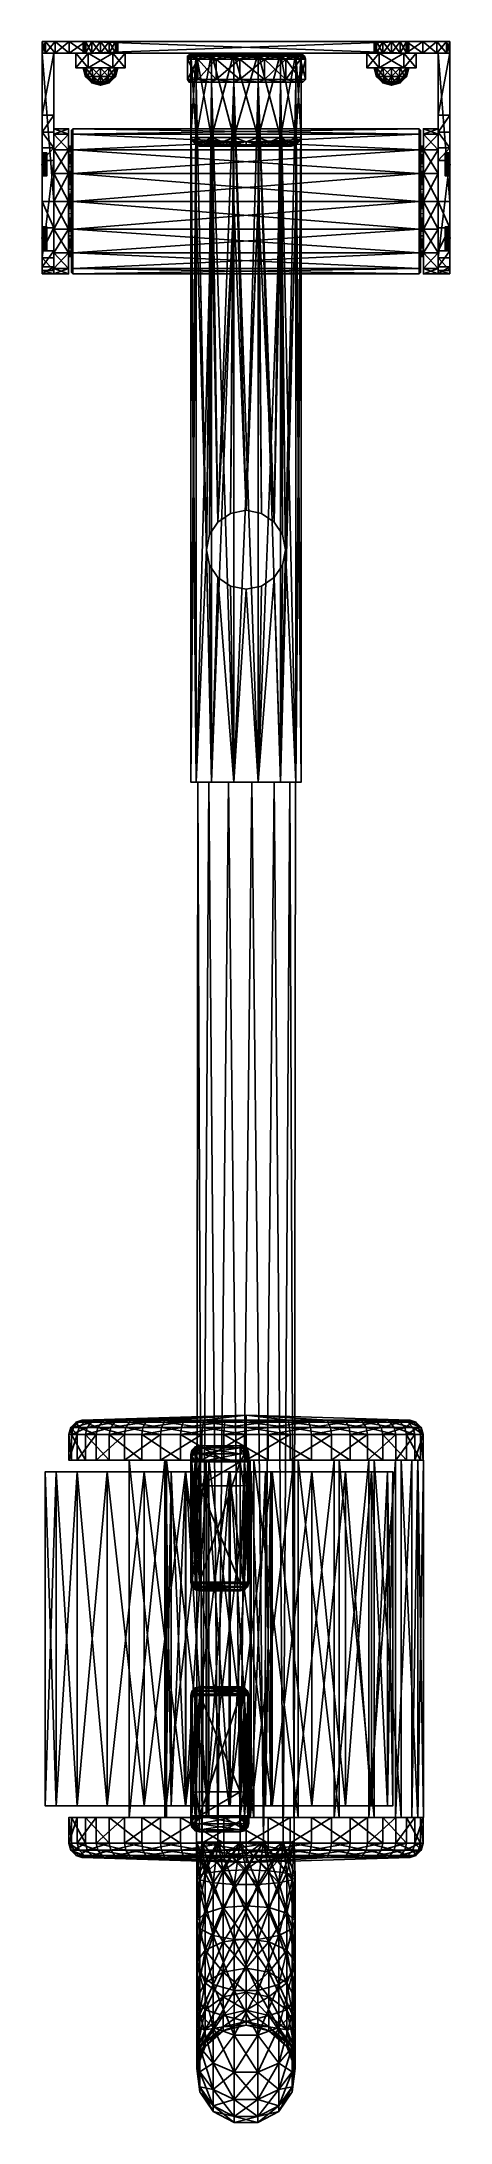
# Model space of a CAD drawing. Header units: millimetres. Extents: x -70 to 70, y -717 to 0.
import ezdxf

# ---------------------------------------------------------------- set-up
doc = ezdxf.new("R2010")
doc.units = ezdxf.units.MM

msp = doc.modelspace()

# ---------------------------------------------------------------- meshes
at = {"color": 9}
mesh = msp.add_polyface(dxfattribs=at)
corners = [(-70, 0, 83), (-56, 0, -125), (-70, 0, -167), (-68.86, 0, 88.74), (-56, 0, 75), (-65.61, 0, 93.61), (-55.2, 0, 78), (-60.74, 0, 96.86), (-60.74, 0, -180.86), (-65.61, 0, -177.61), (-53, 0, -130.2), (-68.86, 0, -172.74), (-55.2, 0, 72), (-55.2, 0, -128), (-55.2, 0, -122), (-68.86, -4, -172.74), (-65.61, -4, -177.61), (-70, -4, -167), (-60.74, -4, -180.86), (-70, -4, 83), (-68.86, -4, 88.74), (-60.74, -4, 96.86), (-65.61, -4, 93.61), (-55.2, -4, 78), (-56, -4, 75), (-56, -4, -125), (-53, -4, -130.2), (-55.2, -4, -128), (-55.2, -4, -122), (-55.2, -4, 72), (-70, -25.3, -65), (-66, -25.3, -65), (-70, -31.18, -64.12), (-66, -4, -65), (-66, -4, 25), (-66, -40.9, -57.52), (-70, -4, -65), (-70, -4, 25), (-70, -38.81, -14.73), (-70, -38.27, -12.73), (-70, -38.81, 14.73), (-70, -40.27, 16.19)]
mesh.append_faces([[corners[k] for k in face] for face in [(12, 14, 0, 12), (2, 10, 9, 2), (17, 16, 26, 17), (28, 29, 19, 28), (31, 34, 35, 31)]], dxfattribs={"vtx0": -1, "vtx1": -1, "vtx2": -1, "vtx3": -1, "color": 9})
mesh.append_faces([[corners[k] for k in face] for face in [(0, 1, 2, 0), (3, 4, 0, 3), (4, 5, 6, 4), (23, 22, 24, 23), (17, 25, 19, 17), (19, 24, 20, 19), (30, 38, 36, 30)]], dxfattribs={"vtx0": -1, "vtx1": -1, "vtx3": -1, "color": 9})
mesh.append_faces([[corners[k] for k in face] for face in [(0, 14, 1, 0), (17, 26, 27, 17), (17, 27, 25, 17), (37, 40, 41, 37)]], dxfattribs={"vtx0": -1, "vtx2": -1, "vtx3": -1, "color": 9})
mesh.append_faces([[corners[k] for k in face] for face in [(15, 9, 16, 15), (9, 15, 11, 9), (17, 11, 15, 17), (16, 8, 18, 16), (0, 20, 3, 0), (21, 5, 22, 21), (5, 21, 7, 5), (22, 3, 20, 22)]], dxfattribs={"vtx0": -1, "vtx3": -1, "color": 9})
mesh.append_faces([[corners[k] for k in face] for face in [(3, 5, 4, 3), (5, 7, 6, 5), (8, 9, 10, 8), (4, 12, 0, 4), (1, 13, 2, 1), (13, 10, 2, 13), (21, 22, 23, 21), (22, 20, 24, 22), (16, 18, 26, 16), (25, 28, 19, 25), (29, 24, 19, 29), (37, 36, 39, 37)]], dxfattribs={"vtx1": -1, "vtx2": -1, "vtx3": -1, "color": 9})
mesh.append_faces([[corners[k] for k in face] for face in [(11, 2, 9, 11), (2, 11, 17, 2), (9, 8, 16, 9), (19, 20, 0, 19), (5, 3, 22, 5), (17, 19, 2, 17), (15, 16, 17, 15), (30, 31, 32, 30), (33, 34, 31, 33), (31, 30, 33, 31), (36, 37, 33, 36)]], dxfattribs={"vtx1": -1, "vtx3": -1, "color": 9})
mesh.append_faces([[corners[k] for k in face] for face in [(19, 0, 2, 19), (30, 36, 33, 30), (37, 34, 33, 37)]], dxfattribs={"vtx2": -1, "vtx3": -1, "color": 9})
mesh = msp.add_polyface(dxfattribs=at)
corners = [(-60.74, 0, -180.86), (-53, 0, -130.2), (-55, 0, -182), (-53, 0, 69.8), (-53, 0, -119.8), (-55.2, 0, 72), (-50, 0, -119), (-53, 0, 80.2), (-55.2, 0, 78), (-55, 0, 98), (-50, 0, -131), (-55.2, 0, -122), (-60.74, 0, 96.86), (-55, -4, -182), (-60.74, -4, -180.86), (-55, -4, 98), (-60.74, -4, 96.86), (-55.2, -4, -128), (-55.2, 0, -128), (-56, -4, -125), (-55.2, -4, -122), (-53, -4, -119.8), (-56, 0, -125), (-50, -4, -119), (-53, -4, -130.2), (-55.2, -4, 72), (-56, -4, 75), (-55.2, -4, 78), (-53, -4, 80.2), (-56, 0, 75), (-50, -4, 81), (-53, -4, 69.8), (-50, -4, 69), (-54.25, -4, 82.36), (-41.5, -4, 75), (-58.5, -4, 75), (-54.25, -9, 82.36), (-45.75, -9, 82.36), (-54.25, -9, 67.64), (-54.25, -4, 67.64), (-45.75, -4, 67.64), (-58.5, -9, 75), (-54.25, -4, -117.64), (-41.5, -4, -125), (-58.5, -4, -125), (-55.2, -9, -122), (-53, -9, -119.8), (-54.25, -9, -117.64), (-50, -9, -119), (-54.25, -9, -132.36), (-58.5, -9, -125), (-54.25, -4, -132.36)]
mesh.append_faces([[corners[k] for k in face] for face in [(0, 1, 2, 0), (3, 4, 5, 3), (4, 3, 6, 4), (16, 27, 15, 16), (21, 31, 20, 21), (31, 21, 32, 31), (33, 34, 35, 33), (42, 43, 44, 42)]], dxfattribs={"vtx0": -1, "vtx1": -1, "vtx3": -1, "color": 9})
mesh.append_faces([[corners[k] for k in face] for face in [(8, 12, 9, 8), (24, 14, 13, 24)]], dxfattribs={"vtx0": -1, "vtx2": -1, "vtx3": -1, "color": 9})
mesh.append_faces([[corners[k] for k in face] for face in [(2, 14, 0, 2), (15, 12, 16, 15)]], dxfattribs={"vtx0": -1, "vtx3": -1, "color": 9})
mesh.append_faces([[corners[k] for k in face] for face in [(7, 8, 9, 7), (1, 10, 2, 1), (4, 11, 5, 4), (27, 28, 15, 27), (28, 30, 15, 28), (31, 25, 20, 31), (45, 46, 47, 45), (46, 48, 47, 46)]], dxfattribs={"vtx1": -1, "vtx2": -1, "vtx3": -1, "color": 9})
mesh.append_faces([[corners[k] for k in face] for face in [(13, 14, 2, 13), (9, 12, 15, 9), (17, 18, 19, 17), (18, 17, 1, 18), (20, 11, 21, 20), (11, 20, 22, 11), (21, 4, 23, 21), (24, 1, 17, 24), (19, 22, 20, 19), (25, 5, 26, 25), (5, 25, 3, 5), (27, 8, 28, 27), (8, 27, 29, 8), (28, 7, 30, 28), (31, 3, 25, 31), (26, 29, 27, 26), (36, 37, 33, 36), (38, 41, 39, 38), (41, 36, 35, 41), (49, 50, 51, 49), (50, 47, 44, 50)]], dxfattribs={"vtx1": -1, "vtx3": -1, "color": 9})
mesh.append_faces([[corners[k] for k in face] for face in [(11, 4, 21, 11), (18, 22, 19, 18), (8, 7, 28, 8), (5, 29, 26, 5), (38, 39, 40, 38), (41, 35, 39, 41), (36, 33, 35, 36), (50, 44, 51, 50), (47, 42, 44, 47)]], dxfattribs={"vtx2": -1, "vtx3": -1, "color": 9})
mesh = msp.add_polyface(dxfattribs=at)
corners = [(-47, 0, 69.8), (-47, 0, -119.8), (-50, 0, 69), (-44.8, 0, -122), (-47, 0, 80.2), (-55, 0, 98), (-44.8, 0, 78), (-50, 0, 81), (-53, 0, 80.2), (-50, 0, -131), (-47, 0, -130.2), (-55, 0, -182), (-44.8, 0, -128), (-50, 0, -119), (-53, 0, 69.8), (-44.8, 0, 72), (-50, -4, -131), (-53, -4, -130.2), (-50, -4, -119), (-47, -4, -119.8), (-53, 0, -119.8), (-44.8, -4, -122), (-47, -4, -130.2), (-53, 0, -130.2), (-50, -4, 69), (-53, -4, 69.8), (-50, -4, 81), (-47, -4, 80.2), (-44.8, -4, 78), (-47, -4, 69.8), (-44.8, -4, 72), (-55, -4, -182), (-44.8, -4, -128), (-55, -4, 98), (-53, -4, -119.8), (-54.25, -4, 82.36), (-45.75, -4, 82.36), (-41.5, -4, 75), (-45.75, -4, 67.64), (-58.5, -4, 75), (-54.25, -4, 67.64), (-45.75, -9, 82.36), (-45.75, -9, 67.64), (-54.25, -9, 67.64), (-54.25, -4, -117.64), (-45.75, -4, -117.64), (-41.5, -4, -125), (-45.75, -4, -132.36), (-58.5, -4, -125), (-54.25, -4, -132.36), (-50, -9, -119), (-47, -9, -119.8), (-45.75, -9, -117.64), (-44.8, -9, -122), (-47, -9, -130.2), (-50, -9, -131), (-45.75, -9, -132.36), (-54.25, -9, -117.64), (-54.25, -9, -132.36)]
mesh.append_faces([[corners[k] for k in face] for face in [(0, 1, 2, 0), (1, 0, 3, 1), (4, 5, 6, 4), (2, 13, 14, 2), (19, 29, 18, 19), (29, 19, 30, 29), (22, 31, 32, 22), (18, 24, 34, 18)]], dxfattribs={"vtx0": -1, "vtx1": -1, "vtx3": -1, "color": 9})
mesh.append_faces([[corners[k] for k in face] for face in [(4, 7, 5, 4), (7, 8, 5, 7), (9, 10, 11, 9), (10, 12, 11, 10), (1, 13, 2, 1), (0, 15, 3, 0), (22, 16, 31, 22), (16, 17, 31, 16), (26, 27, 33, 26), (27, 28, 33, 27), (29, 24, 18, 29), (37, 38, 39, 37), (46, 47, 48, 46), (50, 51, 52, 50), (51, 53, 52, 51), (54, 55, 56, 54)]], dxfattribs={"vtx1": -1, "vtx2": -1, "vtx3": -1, "color": 9})
mesh.append_faces([[corners[k] for k in face] for face in [(16, 9, 17, 16), (9, 16, 10, 9), (18, 13, 19, 18), (13, 18, 20, 13), (19, 1, 21, 19), (22, 10, 16, 22), (24, 2, 25, 24), (2, 24, 0, 2), (26, 7, 27, 26), (7, 26, 8, 7), (27, 4, 28, 27), (29, 0, 24, 29), (42, 43, 38, 42), (57, 52, 44, 57), (56, 58, 47, 56)]], dxfattribs={"vtx1": -1, "vtx3": -1, "color": 9})
mesh.append_faces([[corners[k] for k in face] for face in [(13, 1, 19, 13), (9, 23, 17, 9), (7, 4, 27, 7), (2, 14, 25, 2), (35, 36, 37, 35), (38, 40, 39, 38), (41, 36, 35, 41), (44, 45, 46, 44), (47, 49, 48, 47), (52, 45, 44, 52), (58, 49, 47, 58)]], dxfattribs={"vtx2": -1, "vtx3": -1, "color": 9})
mesh = msp.add_polyface(dxfattribs=at)
corners = [(-44, 0, 75), (44, 0, 75), (-44.8, 0, 72), (-44.8, 0, 78), (-55, 0, 98), (44.8, 0, 78), (-55, 0, -182), (-44.8, 0, -128), (44.8, 0, -128), (-44, 0, -125), (-44.8, 0, -122), (44, 0, -125), (44.8, 0, -122), (55, 0, -182), (-55, -4, -182), (-55, -4, 98), (55, -4, 98), (-44.8, -4, -128), (-47, -4, -130.2), (-44.8, -4, -122), (-44, -4, -125), (-47, 0, -119.8), (-47, 0, -130.2), (-44.8, -4, 72), (-47, -4, 69.8), (-44.8, -4, 78), (-44, -4, 75), (-47, 0, 80.2), (-47, 0, 69.8), (44, -4, -125), (44, -4, 75), (-47, -4, -119.8), (44.8, -4, 72), (44.8, -4, 78), (44.8, -4, -128), (-45.75, -9, 82.36), (-41.5, -9, 75), (-45.75, -4, 82.36), (-41.5, -4, 75), (-45.75, -9, 67.64), (-45.75, -4, 67.64), (-44.8, -9, -122), (-44, -9, -125), (-41.5, -9, -125), (-44.8, -9, -128), (-47, -9, -130.2), (-45.75, -9, -132.36), (-45.75, -9, -117.64), (-45.75, -4, -117.64), (-41.5, -4, -125), (-45.75, -4, -132.36), (-20.05, -6, -164.26), (-20.05, -13, -155.74), (-20.05, -6, -155.74), (-19.24, -5, -166.25), (-16.58, -6, -172.05), (-20.12, -5, -157.89), (-19.39, -4.27, -157.96), (-18.55, -4.27, -166.03), (-17.52, -5, -149.88), (-18.5, -4, -160), (-16.89, -4.27, -150.25)]
mesh.append_faces([[corners[k] for k in face] for face in [(4, 5, 3, 4), (6, 7, 8, 6), (10, 2, 12, 10), (23, 19, 32, 23), (15, 25, 33, 15)]], dxfattribs={"vtx0": -1, "vtx1": -1, "vtx2": -1, "vtx3": -1, "color": 9})
mesh.append_faces([[corners[k] for k in face] for face in [(0, 1, 2, 0), (9, 8, 7, 9), (20, 29, 19, 20)]], dxfattribs={"vtx0": -1, "vtx1": -1, "vtx3": -1, "color": 9})
mesh.append_faces([[corners[k] for k in face] for face in [(51, 52, 53, 51)]], dxfattribs={"vtx0": -1, "vtx2": -1, "vtx3": -1, "color": 9})
mesh.append_faces([[corners[k] for k in face] for face in [(54, 57, 58, 54)]], dxfattribs={"vtx0": -1, "vtx3": -1, "color": 9})
mesh.append_faces([[corners[k] for k in face] for face in [(0, 3, 1, 0), (9, 10, 11, 9), (25, 26, 30, 25), (26, 23, 30, 26), (31, 19, 23, 31), (20, 17, 34, 20), (41, 42, 43, 41), (42, 44, 43, 42), (44, 45, 46, 44)]], dxfattribs={"vtx1": -1, "vtx2": -1, "vtx3": -1, "color": 9})
mesh.append_faces([[corners[k] for k in face] for face in [(6, 13, 14, 6), (17, 7, 18, 17), (7, 17, 9, 7), (19, 10, 20, 19), (10, 19, 21, 10), (20, 9, 17, 20), (23, 2, 24, 23), (2, 23, 0, 2), (25, 3, 26, 25), (3, 25, 27, 3), (26, 0, 23, 26), (35, 36, 37, 35), (36, 39, 38, 36), (47, 43, 48, 47), (43, 46, 49, 43)]], dxfattribs={"vtx1": -1, "vtx3": -1, "color": 9})
mesh.append_faces([[corners[k] for k in face] for face in [(4, 15, 16, 4), (10, 9, 20, 10), (7, 22, 18, 7), (3, 0, 26, 3), (2, 28, 24, 2), (36, 38, 37, 36), (39, 40, 38, 39), (43, 49, 48, 43), (46, 50, 49, 46), (51, 54, 55, 51), (54, 56, 57, 54), (53, 56, 51, 53), (61, 57, 56, 61)]], dxfattribs={"vtx2": -1, "vtx3": -1, "color": 9})
mesh.append_faces([[corners[k] for k in face] for face in [(54, 51, 56, 54), (59, 56, 53, 59), (57, 60, 58, 57)]], dxfattribs={"vtx3": -1, "color": 9})
mesh = msp.add_polyface(dxfattribs=at)
corners = [(-55, 0, -182), (44.8, 0, -128), (55, 0, -182), (-55, -4, 98), (44.8, -4, 78), (55, -4, 98), (44.8, -4, -128), (-44.8, -4, -128), (-55, -4, -182), (-10.25, -6, -142.25), (-2.14, -13, -139.61), (-2.14, -6, -139.61), (-20.05, -6, -155.74), (-16.58, -13, -147.95), (-16.58, -6, -147.95), (-16.58, -6, -172.05), (-20.05, -13, -164.26), (-20.05, -6, -164.26), (-2.14, -6, -180.39), (-10.25, -13, -177.75), (-10.25, -6, -177.75), (-16.58, -13, -172.05), (-10.25, -13, -142.25), (-8.23, -5, -178.48), (-15.04, -5, -173.54), (-14.49, -4.27, -173.05), (-7.93, -4.27, -177.81), (0, -5, -180.23), (-19.24, -5, -166.25), (-18.55, -4.27, -166.03), (-17.52, -5, -149.88), (-11.89, -5, -143.63), (-11.46, -4.27, -144.22), (-16.89, -4.27, -150.25), (-20.12, -5, -157.89), (-4.21, -5, -140.21), (4.21, -5, -140.21), (4.05, -4.27, -140.93), (-4.05, -4.27, -140.93), (-11.53, -4, -145.54), (-4.12, -4, -141.96), (-18.5, -4, -160), (-19.39, -4.27, -157.96), (-16.67, -4, -151.97), (-11.53, -4, -174.46), (-16.67, -4, -168.03), (-4.12, -4, -178.04), (0, -4.27, -179.5), (16.67, -4, -168.03), (11.53, -4, -174.46), (18.5, -4, -160), (11.53, -4, -145.54), (4.12, -4, -141.96), (16.67, -4, -151.97)]
mesh.append_faces([[corners[k] for k in face] for face in [(6, 7, 8, 6)]], dxfattribs={"vtx0": -1, "vtx1": -1, "vtx2": -1, "vtx3": -1, "color": 9})
mesh.append_faces([[corners[k] for k in face] for face in [(0, 1, 2, 0), (3, 4, 5, 3), (45, 48, 44, 45), (39, 51, 43, 39), (43, 53, 41, 43)]], dxfattribs={"vtx0": -1, "vtx1": -1, "vtx3": -1, "color": 9})
mesh.append_faces([[corners[k] for k in face] for face in [(9, 10, 11, 9), (12, 13, 14, 12), (15, 16, 17, 15), (18, 19, 20, 18), (20, 21, 15, 20), (14, 22, 9, 14)]], dxfattribs={"vtx0": -1, "vtx2": -1, "vtx3": -1, "color": 9})
mesh.append_faces([[corners[k] for k in face] for face in [(23, 25, 26, 23), (30, 32, 33, 30), (35, 37, 38, 35), (40, 32, 38, 40)]], dxfattribs={"vtx0": -1, "vtx3": -1, "color": 9})
mesh.append_faces([[corners[k] for k in face] for face in [(46, 44, 49, 46), (45, 41, 50, 45)]], dxfattribs={"vtx1": -1, "vtx2": -1, "vtx3": -1, "color": 9})
mesh.append_faces([[corners[k] for k in face] for face in [(23, 26, 27, 23), (28, 29, 24, 28), (30, 33, 34, 30), (35, 38, 31, 35), (39, 32, 40, 39), (40, 52, 39, 40)]], dxfattribs={"vtx1": -1, "vtx3": -1, "color": 9})
mesh.append_faces([[corners[k] for k in face] for face in [(20, 23, 18, 20), (23, 24, 25, 23), (14, 30, 12, 14), (30, 31, 32, 30), (11, 35, 9, 11), (26, 47, 27, 26), (15, 24, 20, 15), (29, 25, 24, 29), (9, 31, 14, 9), (38, 32, 31, 38)]], dxfattribs={"vtx2": -1, "vtx3": -1, "color": 9})
mesh.append_faces([[corners[k] for k in face] for face in [(23, 20, 24, 23), (23, 27, 18, 23), (28, 24, 15, 28), (30, 14, 31, 30), (35, 11, 36, 35), (35, 31, 9, 35), (32, 39, 33, 32), (41, 42, 43, 41), (44, 25, 45, 44), (25, 44, 26, 25), (46, 47, 26, 46), (46, 26, 44, 46), (45, 25, 29, 45), (45, 29, 41, 45), (43, 42, 33, 43), (43, 33, 39, 43)]], dxfattribs={"vtx3": -1, "color": 9})
mesh = msp.add_polyface(dxfattribs=at)
corners = [(55, 0, 98), (44.8, 0, 78), (-55, 0, 98), (44, 0, 75), (44.8, 0, 72), (-44.8, 0, 72), (44.8, 0, -128), (-44, 0, -125), (44, 0, -125), (47, 0, -119.8), (44.8, 0, -122), (-44.8, 0, -122), (-44.8, 0, 78), (55, 0, -182), (55, -4, -182), (-55, -4, -182), (55, -4, 98), (44.8, -4, -128), (44, -4, -125), (47, 0, -130.2), (44.8, -4, -122), (47, -4, -119.8), (44.8, -4, 72), (44, -4, 75), (47, 0, 69.8), (44.8, -4, 78), (47, -4, 80.2), (-44, -4, -125), (-44.8, -4, -122), (-44.8, -4, 78), (-44.8, -4, 72), (45.75, -9, 67.64), (41.5, -9, 75), (45.75, -4, 67.64), (41.5, -4, 75), (45.75, -9, 82.36), (45.75, -4, 82.36), (44.8, -9, -128), (44, -9, -125), (41.5, -9, -125), (44.8, -9, -122), (47, -9, -119.8), (45.75, -9, -117.64), (45.75, -9, -132.36), (45.75, -4, -132.36), (41.5, -4, -125), (45.75, -4, -117.64), (18.73, -6, -151.66), (20.5, -13, -160), (20.5, -6, -160), (18.73, -13, -168.34), (18.73, -6, -168.34), (19.24, -5, -166.25), (18.55, -4.27, -166.03), (20.12, -5, -157.89), (19.39, -4.27, -157.96), (16.89, -4.27, -150.25), (17.52, -5, -149.88), (18.5, -4, -160)]
mesh.append_faces([[corners[k] for k in face] for face in [(4, 10, 5, 4), (20, 22, 28, 20)]], dxfattribs={"vtx0": -1, "vtx1": -1, "vtx2": -1, "vtx3": -1, "color": 9})
mesh.append_faces([[corners[k] for k in face] for face in [(0, 1, 2, 0), (6, 7, 8, 6), (8, 11, 10, 8), (3, 12, 1, 3), (14, 17, 15, 14), (18, 27, 17, 18), (25, 29, 23, 25), (23, 30, 22, 23)]], dxfattribs={"vtx0": -1, "vtx1": -1, "vtx3": -1, "color": 9})
mesh.append_faces([[corners[k] for k in face] for face in [(47, 48, 49, 47), (49, 50, 51, 49)]], dxfattribs={"vtx0": -1, "vtx2": -1, "vtx3": -1, "color": 9})
mesh.append_faces([[corners[k] for k in face] for face in [(55, 57, 54, 55)]], dxfattribs={"vtx0": -1, "vtx3": -1, "color": 9})
mesh.append_faces([[corners[k] for k in face] for face in [(3, 4, 5, 3), (9, 10, 4, 9), (18, 20, 28, 18), (37, 38, 39, 37), (38, 40, 39, 38), (40, 41, 42, 40)]], dxfattribs={"vtx1": -1, "vtx2": -1, "vtx3": -1, "color": 9})
mesh.append_faces([[corners[k] for k in face] for face in [(0, 2, 16, 0), (17, 6, 18, 17), (6, 17, 19, 6), (20, 10, 21, 20), (10, 20, 8, 10), (18, 8, 20, 18), (22, 4, 23, 22), (4, 22, 24, 4), (25, 1, 26, 25), (1, 25, 3, 1), (23, 3, 25, 23), (31, 32, 33, 31), (32, 35, 34, 32), (43, 39, 44, 43), (39, 42, 45, 39), (52, 53, 54, 52), (55, 54, 53, 55)]], dxfattribs={"vtx1": -1, "vtx3": -1, "color": 9})
mesh.append_faces([[corners[k] for k in face] for face in [(13, 14, 15, 13), (10, 9, 21, 10), (6, 8, 18, 6), (4, 3, 23, 4), (32, 34, 33, 32), (35, 36, 34, 35), (39, 45, 44, 39), (42, 46, 45, 42), (51, 52, 49, 51), (49, 54, 47, 49), (55, 56, 57, 55)]], dxfattribs={"vtx2": -1, "vtx3": -1, "color": 9})
mesh.append_faces([[corners[k] for k in face] for face in [(52, 54, 49, 52), (55, 53, 58, 55), (47, 54, 57, 47)]], dxfattribs={"vtx3": -1, "color": 9})
mesh = msp.add_polyface(dxfattribs=at)
corners = [(47, 0, 69.8), (47, 0, -119.8), (44.8, 0, 72), (50, 0, -119), (50, 0, 81), (47, 0, 80.2), (55, 0, 98), (44.8, 0, 78), (44.8, 0, -128), (47, 0, -130.2), (55, 0, -182), (50, 0, -131), (53, 0, -130.2), (53, 0, -119.8), (50, 0, 69), (50, -4, -131), (47, -4, -130.2), (50, -4, -119), (53, -4, -119.8), (47, -4, -119.8), (44.8, -4, -128), (50, -4, 69), (47, -4, 69.8), (53, 0, 69.8), (50, -4, 81), (53, -4, 80.2), (47, -4, 80.2), (53, 0, 80.2), (44.8, -4, 72), (44.8, -4, -122), (55, -4, -182), (44.8, -4, 78), (55, -4, 98), (53, -4, 69.8), (45.75, -4, 82.36), (58.5, -4, 75), (41.5, -4, 75), (54.25, -4, 82.36), (54.25, -4, 67.64), (45.75, -4, 67.64), (45.75, -9, 82.36), (54.25, -9, 82.36), (45.75, -9, 67.64), (45.75, -4, -117.64), (58.5, -4, -125), (41.5, -4, -125), (54.25, -4, -117.64), (54.25, -4, -132.36), (45.75, -4, -132.36), (47, -9, -130.2), (44.8, -9, -128), (45.75, -9, -132.36), (47, -9, -119.8), (50, -9, -119), (45.75, -9, -117.64), (53, -9, -119.8), (54.25, -9, -117.64)]
mesh.append_faces([[corners[k] for k in face] for face in [(0, 1, 2, 0), (1, 0, 3, 1), (14, 3, 0, 14), (19, 22, 29, 19), (22, 19, 21, 22), (17, 21, 19, 17), (34, 35, 36, 34), (43, 44, 45, 43)]], dxfattribs={"vtx0": -1, "vtx1": -1, "vtx3": -1, "color": 9})
mesh.append_faces([[corners[k] for k in face] for face in [(4, 5, 6, 4), (5, 7, 6, 5), (8, 9, 10, 8), (9, 11, 10, 9), (11, 12, 10, 11), (13, 3, 14, 13), (15, 16, 30, 15), (16, 20, 30, 16), (31, 26, 32, 31), (26, 24, 32, 26), (24, 25, 32, 24), (33, 21, 17, 33), (22, 28, 29, 22), (49, 50, 51, 49), (52, 53, 54, 52), (53, 55, 56, 53)]], dxfattribs={"vtx1": -1, "vtx2": -1, "vtx3": -1, "color": 9})
mesh.append_faces([[corners[k] for k in face] for face in [(15, 11, 16, 15), (11, 15, 12, 11), (17, 3, 18, 17), (3, 17, 1, 3), (19, 1, 17, 19), (16, 9, 20, 16), (21, 14, 22, 21), (14, 21, 23, 14), (24, 4, 25, 24), (4, 24, 5, 4), (26, 5, 24, 26), (22, 0, 28, 22), (40, 41, 34, 40), (54, 56, 43, 54)]], dxfattribs={"vtx1": -1, "vtx3": -1, "color": 9})
mesh.append_faces([[corners[k] for k in face] for face in [(3, 13, 18, 3), (11, 9, 16, 11), (7, 5, 26, 7), (4, 27, 25, 4), (14, 0, 22, 14), (34, 37, 35, 34), (38, 39, 36, 38), (41, 37, 34, 41), (42, 39, 38, 42), (43, 46, 44, 43), (47, 48, 45, 47), (51, 48, 47, 51)]], dxfattribs={"vtx2": -1, "vtx3": -1, "color": 9})
mesh = msp.add_polyface(dxfattribs=at)
corners = [(53, 0, 69.8), (53, 0, -119.8), (50, 0, 69), (55.2, 0, -122), (55.2, 0, 78), (53, 0, 80.2), (55, 0, 98), (50, 0, 81), (55.2, 0, 72), (55, 0, -182), (53, 0, -130.2), (60.74, 0, -180.86), (55, -4, -182), (55, -4, 98), (60.74, -4, 96.86), (55.2, -4, -128), (55.2, 0, -128), (53, -4, -130.2), (56, 0, -125), (55.2, -4, -122), (56, -4, -125), (53, -4, -119.8), (50, -4, -131), (55.2, -4, 72), (53, -4, 69.8), (56, 0, 75), (55.2, -4, 78), (56, -4, 75), (53, -4, 80.2), (50, -4, 69), (60.74, -4, -180.86), (50, -4, -119), (58.5, -4, 75), (54.25, -4, 67.64), (41.5, -4, 75), (54.25, -9, 82.36), (58.5, -9, 75), (54.25, -4, 82.36), (54.25, -9, 67.64), (45.75, -9, 67.64), (58.5, -4, -125), (54.25, -4, -132.36), (41.5, -4, -125), (53, -9, -119.8), (55.2, -9, -122), (54.25, -9, -117.64), (56, -9, -125), (58.5, -9, -125), (55.2, -9, -128), (53, -9, -130.2), (54.25, -9, -132.36), (50, -9, -131), (54.25, -4, -117.64), (45.75, -4, -117.64), (45.75, -9, -132.36)]
mesh.append_faces([[corners[k] for k in face] for face in [(0, 1, 2, 0), (1, 0, 3, 1), (9, 10, 11, 9), (30, 17, 12, 30), (21, 24, 31, 21), (24, 21, 23, 24), (13, 26, 14, 13)]], dxfattribs={"vtx0": -1, "vtx1": -1, "vtx3": -1, "color": 9})
mesh.append_faces([[corners[k] for k in face] for face in [(4, 5, 6, 4), (5, 7, 6, 5), (0, 8, 3, 0), (17, 22, 12, 17), (28, 26, 13, 28), (21, 19, 23, 21), (32, 33, 34, 32), (40, 41, 42, 40), (43, 44, 45, 43), (44, 46, 47, 44), (46, 48, 47, 46), (48, 49, 50, 48), (49, 51, 50, 49)]], dxfattribs={"vtx1": -1, "vtx2": -1, "vtx3": -1, "color": 9})
mesh.append_faces([[corners[k] for k in face] for face in [(9, 11, 12, 9), (13, 14, 6, 13), (15, 16, 17, 15), (16, 15, 18, 16), (19, 3, 20, 19), (3, 19, 1, 3), (21, 1, 19, 21), (20, 18, 15, 20), (17, 10, 22, 17), (23, 8, 24, 23), (8, 23, 25, 8), (26, 4, 27, 26), (4, 26, 5, 4), (28, 5, 26, 28), (27, 25, 23, 27), (24, 0, 29, 24), (35, 36, 37, 35), (36, 38, 32, 36), (38, 39, 33, 38), (45, 47, 52, 45), (50, 54, 41, 50)]], dxfattribs={"vtx1": -1, "vtx3": -1, "color": 9})
mesh.append_faces([[corners[k] for k in face] for face in [(3, 18, 20, 3), (16, 10, 17, 16), (4, 25, 27, 4), (8, 0, 24, 8), (36, 32, 37, 36), (38, 33, 32, 38), (45, 52, 53, 45), (47, 40, 52, 47), (50, 41, 40, 50)]], dxfattribs={"vtx2": -1, "vtx3": -1, "color": 9})
mesh = msp.add_polyface(dxfattribs=at)
corners = [(70, -4, 83), (70, -4, -167), (70, 0, 83), (70, 0, -167), (60.74, 0, 96.86), (55.2, 0, 78), (55, 0, 98), (65.61, 0, 93.61), (56, 0, 75), (68.86, 0, 88.74), (56, 0, -125), (68.86, 0, -172.74), (65.61, 0, -177.61), (53, 0, -130.2), (55.2, 0, -128), (60.74, 0, -180.86), (55.2, 0, 72), (55.2, 0, -122), (68.86, -4, -172.74), (60.74, -4, -180.86), (65.61, -4, -177.61), (55, -4, -182), (60.74, -4, 96.86), (68.86, -4, 88.74), (65.61, -4, 93.61), (56, -4, -125), (56, -4, 75), (55.2, -4, 78), (53, -4, -130.2), (55.2, -4, -122), (55.2, -4, -128), (55.2, -4, 72), (58.5, -9, -125), (54.25, -9, -132.36), (58.5, -4, -125), (66, -25.3, -65), (66, -4, -65), (70, -4, -65), (66, -4, 25), (70, -4, 25), (70, -38.81, -14.73), (70, -25.3, -65), (70, -38.27, -12.73)]
mesh.append_faces([[corners[k] for k in face] for face in [(3, 12, 13, 3), (17, 16, 2, 17), (1, 28, 20, 1), (31, 29, 0, 31)]], dxfattribs={"vtx0": -1, "vtx1": -1, "vtx2": -1, "vtx3": -1, "color": 9})
mesh.append_faces([[corners[k] for k in face] for face in [(4, 5, 6, 4), (5, 7, 8, 5), (3, 10, 2, 3), (8, 2, 16, 8), (2, 8, 9, 2), (0, 25, 1, 0), (23, 26, 0, 23), (26, 24, 27, 26), (25, 0, 29, 25), (37, 40, 41, 37)]], dxfattribs={"vtx0": -1, "vtx1": -1, "vtx3": -1, "color": 9})
mesh.append_faces([[corners[k] for k in face] for face in [(3, 13, 14, 3), (3, 14, 10, 3)]], dxfattribs={"vtx0": -1, "vtx2": -1, "vtx3": -1, "color": 9})
mesh.append_faces([[corners[k] for k in face] for face in [(3, 18, 11, 3), (19, 12, 20, 19), (12, 19, 15, 12), (21, 15, 19, 21), (20, 11, 18, 20), (6, 22, 4, 6), (23, 7, 24, 23), (7, 23, 9, 7), (0, 9, 23, 0), (24, 4, 22, 24)]], dxfattribs={"vtx0": -1, "vtx3": -1, "color": 9})
mesh.append_faces([[corners[k] for k in face] for face in [(4, 7, 5, 4), (7, 9, 8, 7), (12, 15, 13, 12), (10, 17, 2, 10), (23, 24, 26, 23), (24, 22, 27, 24), (19, 20, 28, 19), (25, 30, 1, 25), (30, 28, 1, 30), (26, 31, 0, 26), (37, 39, 42, 37)]], dxfattribs={"vtx1": -1, "vtx2": -1, "vtx3": -1, "color": 9})
mesh.append_faces([[corners[k] for k in face] for face in [(0, 1, 2, 0), (11, 12, 3, 11), (1, 18, 3, 1), (12, 11, 20, 12), (2, 9, 0, 2), (7, 4, 24, 7), (18, 1, 20, 18), (32, 33, 34, 32), (36, 35, 38, 36), (39, 37, 38, 39)]], dxfattribs={"vtx1": -1, "vtx3": -1, "color": 9})
mesh.append_faces([[corners[k] for k in face] for face in [(1, 3, 2, 1), (35, 36, 37, 35), (37, 36, 38, 37)]], dxfattribs={"vtx2": -1, "vtx3": -1, "color": 9})
mesh = msp.add_polyface(dxfattribs=at)
corners = [(-68.79, -40.27, 9.26), (-68.5, -40.27, 9.26), (-68.79, -42.27, 8.73), (-68.79, -40.27, 16.19), (-68.5, -40.27, 16.19), (-68.79, -38.81, 14.73), (-68.79, -42.27, 16.73), (-69.37, -42.27, 15.89), (-68.79, -38.81, 10.73), (-69.37, -39.11, 12.73), (-69.37, -42.27, 9.57), (-70.21, -42.27, 12.73), (-70, -38.81, -14.73), (-68.5, -38.81, -14.73), (-70, -38.27, -12.73), (-68.5, -40.27, -16.19), (-70, -42.27, -16.73), (-68.5, -42.27, -16.73), (-70, -40.27, -16.19), (-68.5, -42.27, -8.73), (-70, -42.27, -8.73), (-68.5, -40.27, -9.26), (-70, -38.81, -10.73), (-68.5, -38.81, -10.73), (-70, -40.27, -9.26), (-68.5, -38.27, -12.73), (-70, -38.81, 10.73), (-68.5, -38.81, 10.73), (-70, -38.27, 12.73), (-68.5, -40.27, 9.26), (-70, -42.27, 8.73), (-68.5, -42.27, 8.73), (-70, -40.27, 9.26), (-68.5, -42.27, 16.73), (-70, -42.27, 16.73), (-68.5, -40.27, 16.19), (-70, -38.81, 14.73), (-68.5, -38.81, 14.73), (-70, -40.27, 16.19), (-68.5, -38.27, 12.73), (-70, -40.9, -57.52), (-70, -36.54, -61.55), (-66, -36.54, -61.55), (-70, -55, 25), (-66, -55, 25), (-70, -4, 25), (-68.79, -40.27, -16.19), (-68.79, -42.27, -16.73), (-69.37, -42.27, -15.89), (-70.21, -42.27, -12.73), (-69.37, -39.11, -12.73), (-68.79, -38.81, -14.73), (-68.79, -44.27, -16.19), (-68.79, -42.27, -8.73), (-69.37, -42.27, -9.57), (-68.79, -44.27, -9.26), (-68.79, -40.27, -9.26), (-68.79, -38.81, -10.73), (-68.79, -38.27, -12.73)]
mesh.append_faces([[corners[k] for k in face] for face in [(9, 0, 11, 9), (9, 7, 5, 9), (24, 32, 22, 24), (32, 24, 30, 32), (26, 22, 32, 26), (20, 30, 24, 20), (18, 40, 16, 18)]], dxfattribs={"vtx0": -1, "vtx1": -1, "vtx3": -1, "color": 9})
mesh.append_faces([[corners[k] for k in face] for face in [(46, 49, 50, 46), (54, 57, 50, 54)]], dxfattribs={"vtx0": -1, "vtx2": -1, "vtx3": -1, "color": 9})
mesh.append_faces([[corners[k] for k in face] for face in [(11, 0, 10, 11), (46, 50, 51, 46), (54, 50, 49, 54)]], dxfattribs={"vtx0": -1, "vtx3": -1, "color": 9})
mesh.append_faces([[corners[k] for k in face] for face in [(0, 1, 2, 0), (3, 4, 5, 3), (8, 0, 9, 8), (12, 13, 14, 12), (13, 12, 15, 13), (16, 17, 18, 16), (19, 20, 21, 19), (22, 23, 24, 22), (23, 22, 25, 23), (18, 15, 12, 18), (24, 21, 20, 24), (26, 27, 28, 26), (27, 26, 29, 27), (30, 31, 32, 30), (33, 34, 35, 33), (36, 37, 38, 36), (37, 36, 39, 37), (32, 29, 26, 32), (38, 35, 34, 38), (43, 44, 45, 43), (56, 57, 54, 56), (54, 49, 55, 54)]], dxfattribs={"vtx1": -1, "vtx3": -1, "color": 9})
mesh.append_faces([[corners[k] for k in face] for face in [(9, 11, 7, 9), (7, 3, 5, 7), (17, 15, 18, 17), (23, 21, 24, 23), (31, 29, 32, 31), (37, 35, 38, 37), (40, 41, 42, 40), (46, 48, 49, 46)]], dxfattribs={"vtx2": -1, "vtx3": -1, "color": 9})
mesh.append_faces([[corners[k] for k in face] for face in [(6, 3, 7, 6), (2, 10, 0, 2), (46, 47, 48, 46), (47, 52, 48, 47), (53, 54, 55, 53), (53, 56, 54, 53), (57, 58, 50, 57)]], dxfattribs={"vtx3": -1, "color": 9})
mesh = msp.add_polyface(dxfattribs=at)
corners = [(-68.5, -42.27, 8.73), (-68.5, -40.27, 9.26), (-68.5, -44.27, 9.26), (-68.5, -38.27, 12.73), (-68.5, -46.27, 12.73), (-68.5, -38.81, 10.73), (-68.5, -40.27, 16.19), (-68.5, -44.27, 16.19), (-68.5, -38.81, 14.73), (-68.5, -42.27, 16.73), (-68.5, -45.74, 14.73), (-68.5, -45.74, 10.73), (-68.79, -40.27, 9.26), (-68.79, -40.27, 16.19), (-68.79, -42.27, 16.73), (-68.79, -38.81, 14.73), (-68.79, -38.27, 12.73), (-68.79, -38.81, 10.73), (-68.79, -42.27, 8.73), (-60, -45.62, -22.64), (-60, -37.68, -17.32), (-59.5, -37.32, -17.68), (-59.5, -37.32, 17.68), (-60, -37.68, 17.32), (-59.5, -45.43, 23.1), (-61, -45.43, 23.1), (-61, -37.32, 17.68), (-66, -37.32, 17.68), (-66, -37.32, -17.68), (-61, -37.32, -17.68), (-66, -45.43, -23.1), (-60, -43.15, -14.85), (-61, -43.15, -14.85), (-60, -37.88, -8.24), (-61, -43.15, 14.85), (-60, -43.15, 14.85), (-61, -37.88, 8.24), (-60, -37.88, 8.24), (-61, -37.88, -8.24), (-68.5, -38.81, -10.73), (-68.5, -45.74, -10.73), (-68.5, -40.27, -9.26), (-68.5, -42.27, -8.73), (-68.5, -44.27, -9.26), (-68.5, -38.27, -12.73), (-68.5, -46.27, -12.73), (-68.5, -40.27, -16.19), (-68.5, -44.27, -16.19), (-68.5, -38.81, -14.73), (-68.5, -42.27, -16.73), (-68.5, -45.74, -14.73), (-68.5, -38.81, 14.73), (-68.5, -45.74, 14.73), (-68.5, -40.27, 16.19), (-68.5, -42.27, 16.73), (-68.5, -44.27, 16.19), (-68.5, -38.27, 12.73), (-68.5, -46.27, 12.73), (-68.5, -40.27, 9.26), (-68.5, -44.27, 9.26), (-68.5, -38.81, 10.73), (-68.5, -42.27, 8.73), (-68.5, -45.74, 10.73), (-66, -40.9, -57.52), (-70, -40.9, -57.52), (-66, -36.54, -61.55), (-66, -55, 25), (-66, -4, 25), (-68.5, -42.27, -8.73), (-68.5, -44.27, -9.26), (-68.5, -40.27, -9.26), (-68.5, -38.81, -10.73), (-68.5, -38.27, -12.73), (-68.5, -46.27, -12.73), (-68.5, -38.81, -14.73), (-68.5, -44.27, -16.19), (-68.5, -42.27, -16.73), (-68.5, -40.27, -16.19), (-68.5, -45.74, -14.73), (-68.5, -45.74, -10.73), (-68.79, -40.27, -16.19), (-68.79, -42.27, -16.73), (-68.79, -40.27, -9.26), (-68.79, -38.81, -10.73), (-68.79, -38.81, -14.73), (-68.79, -44.27, -16.19), (-68.79, -42.27, -8.73)]
mesh.append_faces([[corners[k] for k in face] for face in [(3, 4, 5, 3), (6, 7, 8, 6), (8, 10, 3, 8), (5, 11, 1, 5), (39, 40, 41, 39), (46, 47, 48, 46), (48, 50, 44, 48), (51, 52, 53, 51), (58, 59, 60, 58), (60, 62, 56, 60), (66, 63, 67, 66), (70, 69, 71, 70), (72, 73, 74, 72)]], dxfattribs={"vtx0": -1, "vtx1": -1, "vtx3": -1, "color": 9})
mesh.append_faces([[corners[k] for k in face] for face in [(39, 44, 45, 39), (51, 56, 57, 51), (77, 74, 78, 77), (72, 71, 79, 72)]], dxfattribs={"vtx1": -1, "vtx2": -1, "vtx3": -1, "color": 9})
mesh.append_faces([[corners[k] for k in face] for face in [(0, 1, 2, 0), (1, 12, 5, 1), (6, 13, 9, 6), (14, 9, 13, 14), (15, 8, 16, 15), (17, 5, 12, 17), (22, 23, 24, 22), (28, 29, 30, 28), (31, 32, 33, 31), (34, 35, 36, 34), (38, 33, 32, 38), (42, 41, 43, 42), (54, 53, 55, 54), (63, 64, 65, 63), (68, 69, 70, 68), (80, 77, 81, 80), (77, 80, 74, 77), (82, 70, 83, 82), (70, 82, 68, 70), (84, 74, 80, 84), (81, 76, 85, 81), (86, 68, 82, 86)]], dxfattribs={"vtx1": -1, "vtx3": -1, "color": 9})
mesh.append_faces([[corners[k] for k in face] for face in [(6, 9, 7, 6), (6, 8, 15, 6), (1, 0, 18, 1), (19, 20, 21, 19), (25, 26, 27, 25), (35, 37, 36, 35), (46, 49, 47, 46), (58, 61, 59, 58), (75, 76, 77, 75), (70, 71, 83, 70), (77, 76, 81, 77)]], dxfattribs={"vtx2": -1, "vtx3": -1, "color": 9})
mesh = msp.add_polyface(dxfattribs=at)
corners = [(-68.79, -38.27, 12.73), (-68.5, -38.27, 12.73), (-68.79, -38.81, 10.73), (-68.5, -38.81, 14.73), (-68.5, -38.81, 10.73), (-69.37, -39.11, 12.73), (-68.79, -38.81, 14.73), (-59.5, -31.9, 9.57), (-60, -32.36, 9.38), (-59.5, -37.32, 17.68), (-60, -30.5), (-59.5, -31.9, -9.57), (-60, -32.36, -9.38), (-59.5, -30), (-60, -37.68, -17.32), (-59.5, -37.32, -17.68), (-60, -37.68, 17.32), (-66, -31.9, -9.57), (-61, -31.9, -9.57), (-66, -37.32, -17.68), (-61, -30), (-66, -31.9, 9.57), (-61, -31.9, 9.57), (-66, -30), (-61, -37.32, 17.68), (-66, -37.32, 17.68), (-61, -37.32, -17.68), (-61, -36), (-60, -36), (-61, -37.88, -8.24), (-60, -37.88, 8.24), (-61, -37.88, 8.24), (-60, -37.88, -8.24), (-68.5, -38.81, -14.73), (-68.5, -38.27, -12.73), (-70, -38.27, -12.73), (-70, -38.81, -10.73), (-68.5, -38.81, 10.73), (-68.5, -38.27, 12.73), (-70, -38.27, 12.73), (-70, -38.81, 14.73), (-66, -25.3, -65), (-66, -31.18, -64.12), (-70, -31.18, -64.12), (-70, -36.54, -61.55), (-66, -36.54, -61.55), (-66, -40.9, -57.52), (-66, -55, 25), (-66, -4, 25), (-70, -4, 25), (-70, -38.81, -14.73), (-70, -25.3, -65), (-70, -40.27, -16.19), (-70, -38.81, 10.73), (-70, -40.9, -57.52), (-70, -55, 25), (-70, -40.27, 16.19), (-70, -4, -65), (-68.79, -38.27, -12.73), (-68.5, -38.27, -12.73), (-68.79, -38.81, -14.73), (-68.5, -38.81, -10.73), (-68.79, -38.81, -10.73), (-68.5, -38.81, -14.73), (-69.37, -39.11, -12.73)]
mesh.append_faces([[corners[k] for k in face] for face in [(53, 49, 36, 53)]], dxfattribs={"vtx0": -1, "vtx1": -1, "vtx2": -1, "vtx3": -1, "color": 9})
mesh.append_faces([[corners[k] for k in face] for face in [(36, 49, 35, 36), (50, 51, 52, 50), (35, 57, 50, 35)]], dxfattribs={"vtx0": -1, "vtx1": -1, "vtx3": -1, "color": 9})
mesh.append_faces([[corners[k] for k in face] for face in [(42, 41, 46, 42), (53, 39, 49, 53), (39, 40, 49, 39), (51, 43, 52, 51), (43, 44, 52, 43), (44, 54, 52, 44), (55, 49, 56, 55)]], dxfattribs={"vtx1": -1, "vtx2": -1, "vtx3": -1, "color": 9})
mesh.append_faces([[corners[k] for k in face] for face in [(0, 1, 2, 0), (1, 0, 3, 1), (7, 8, 9, 7), (8, 7, 10, 8), (11, 12, 13, 11), (12, 11, 14, 12), (15, 14, 11, 15), (13, 10, 7, 13), (17, 18, 19, 17), (18, 17, 20, 18), (21, 22, 23, 21), (22, 21, 24, 22), (25, 24, 21, 25), (23, 20, 17, 23), (27, 28, 29, 27), (28, 27, 30, 28), (31, 30, 27, 31), (35, 34, 36, 35), (39, 38, 40, 39), (44, 43, 45, 44), (45, 42, 46, 45), (58, 59, 60, 58), (59, 58, 61, 59), (62, 61, 58, 62)]], dxfattribs={"vtx1": -1, "vtx3": -1, "color": 9})
mesh.append_faces([[corners[k] for k in face] for face in [(1, 4, 2, 1), (12, 10, 13, 12), (8, 16, 9, 8), (22, 20, 23, 22), (18, 26, 19, 18), (28, 32, 29, 28), (33, 34, 35, 33), (37, 38, 39, 37), (41, 42, 43, 41), (43, 42, 45, 43), (47, 48, 49, 47), (59, 63, 60, 59)]], dxfattribs={"vtx2": -1, "vtx3": -1, "color": 9})
mesh.append_faces([[corners[k] for k in face] for face in [(0, 5, 6, 0), (0, 2, 5, 0), (58, 60, 64, 58)]], dxfattribs={"vtx3": -1, "color": 9})
mesh = msp.add_polyface(dxfattribs=at)
corners = [(-41.5, -9, 75), (-44.8, -9, 72), (-45.75, -9, 67.64), (-45.75, -9, 82.36), (-44.8, -9, 78), (-50, -9, 81), (-47, -9, 80.2), (-44, -9, 75), (-47, -9, 69.8), (-50, -9, 69), (-47.4, -12, 70.5), (-45.5, -12, 72.4), (-47.4, -14.2, 73.5), (-48.5, -14.2, 72.4), (-44.8, -12, 75), (-45.5, -12, 77.6), (-47.4, -14.2, 76.5), (-47, -14.2, 75), (-47.4, -12, 79.5), (-50, -12, 80.2), (-48.5, -14.2, 77.6), (-41.5, -9, -125), (-44.8, -9, -128), (-45.75, -9, -132.36), (-45.75, -9, -117.64), (-44.8, -9, -122), (-47, -9, -130.2), (-47.4, -12, -129.5), (-50, -9, -131), (-45.5, -12, -127.6), (-47.4, -14.2, -126.5), (-48.5, -14.2, -127.6), (-44, -9, -125), (-44.8, -12, -125), (-45.5, -12, -122.4), (-47.4, -14.2, -123.5), (-47, -14.2, -125), (-47, -9, -119.8), (-47.4, -12, -120.5), (-50, -12, -119.8), (-48.5, -14.2, -122.4), (-10.25, -13, -142.25), (-4.34, -14, -140.99), (-2.14, -13, -139.61), (-10.25, -6, -142.25), (-16.58, -13, -147.95), (-20.05, -6, -155.74), (-20.05, -13, -155.74), (-20.05, -13, -164.26), (-16.58, -6, -172.05), (-16.58, -13, -172.05), (-10.25, -13, -177.75), (-2.14, -6, -180.39), (-2.14, -13, -180.39), (-10.25, -6, -177.75), (-20.05, -6, -164.26), (-16.58, -6, -147.95)]
mesh.append_faces([[corners[k] for k in face] for face in [(0, 1, 2, 0), (3, 4, 0, 3), (21, 22, 23, 21), (24, 25, 21, 24)]], dxfattribs={"vtx0": -1, "vtx1": -1, "vtx3": -1, "color": 9})
mesh.append_faces([[corners[k] for k in face] for face in [(10, 12, 13, 10), (14, 16, 17, 14), (27, 30, 31, 27), (33, 35, 36, 33), (43, 44, 41, 43), (45, 46, 47, 45), (48, 49, 50, 48), (51, 52, 53, 51)]], dxfattribs={"vtx0": -1, "vtx3": -1, "color": 9})
mesh.append_faces([[corners[k] for k in face] for face in [(5, 6, 3, 5), (6, 4, 3, 6), (4, 7, 0, 4), (7, 1, 0, 7), (1, 8, 2, 1), (8, 9, 2, 8)]], dxfattribs={"vtx1": -1, "vtx2": -1, "vtx3": -1, "color": 9})
mesh.append_faces([[corners[k] for k in face] for face in [(8, 10, 9, 8), (10, 8, 11, 10), (7, 14, 1, 7), (14, 7, 15, 14), (14, 17, 11, 14), (6, 18, 4, 6), (18, 6, 19, 18), (18, 20, 15, 18), (1, 11, 8, 1), (4, 15, 7, 4), (26, 27, 28, 26), (27, 26, 29, 27), (32, 33, 22, 32), (33, 32, 34, 33), (33, 36, 29, 33), (37, 38, 25, 37), (38, 37, 39, 38), (38, 40, 34, 38), (22, 29, 26, 22), (25, 34, 32, 25), (51, 50, 54, 51), (48, 47, 55, 48), (45, 41, 56, 45)]], dxfattribs={"vtx1": -1, "vtx3": -1, "color": 9})
mesh.append_faces([[corners[k] for k in face] for face in [(10, 11, 12, 10), (14, 15, 16, 14), (14, 11, 1, 14), (18, 15, 4, 18), (27, 29, 30, 27), (33, 34, 35, 33), (33, 29, 22, 33), (38, 34, 25, 38)]], dxfattribs={"vtx2": -1, "vtx3": -1, "color": 9})
mesh.append_faces([[corners[k] for k in face] for face in [(41, 42, 43, 41)]], dxfattribs={"vtx3": -1, "color": 9})
at = {"color": 251}
mesh = msp.add_polyface(dxfattribs=at)
corners = [(-14.17, -36, 82.44), (-17.06, -35.6, 78.89), (-16, -36, 75), (-13.68, -35.6, 85.91), (-14.54, -34.5, 86.6), (-18.13, -34.5, 79.14), (-17.06, -35.6, 71.11), (-1.93, -36, 90.88), (-7.59, -35.6, 90.77), (-9.09, -36, 88.17), (0, -35.6, 92.5), (0, -34.5, 93.6), (-8.07, -34.5, 91.76), (11.98, -36, 85.61), (7.59, -35.6, 90.77), (5.67, -36, 89.96), (13.68, -35.6, 85.91), (14.54, -34.5, 86.6), (8.07, -34.5, 91.76), (15.54, -36, 71.17), (17.06, -35.6, 78.89), (15.54, -36, 78.83), (11.98, -36, 64.39), (13.68, -35.6, 64.09), (7.59, -35.6, 59.23), (8.07, -34.5, 58.24), (14.54, -34.5, 63.4), (17.06, -35.6, 71.11), (-1.93, -36, 59.12), (0, -35.6, 57.5), (5.67, -36, 60.04), (-7.59, -35.6, 59.23), (-8.07, -34.5, 58.24), (0, -34.5, 56.4), (-14.17, -36, 67.56), (-13.68, -35.6, 64.09), (-9.09, -36, 61.83), (-18.13, -34.5, 70.86), (-14.54, -34.5, 63.4), (-17.12, -33, 66.76), (-19, -33, 75), (-4.23, -33, 56.48), (-11.85, -33, 60.15), (11.85, -33, 60.15), (4.23, -33, 56.48), (19, -33, 75), (18.13, -34.5, 70.86), (17.12, -33, 66.76), (18.13, -34.5, 79.14), (11.85, -33, 89.85), (17.12, -33, 83.24), (-4.23, -33, 93.52), (4.23, -33, 93.52), (-17.12, -33, 83.24), (-11.85, -33, 89.85), (-17.12, -4, 66.76), (-19, -4, 75), (-4.23, -4, 56.48), (-11.85, -4, 60.15), (11.85, -4, 60.15), (4.23, -4, 56.48), (19, -4, 75), (17.12, -4, 66.76), (11.85, -4, 89.85), (17.12, -4, 83.24), (-4.23, -4, 93.52), (4.23, -4, 93.52), (-17.12, -4, 83.24), (-11.85, -4, 89.85)]
mesh.append_faces([[corners[k] for k in face] for face in [(0, 34, 9, 0), (28, 7, 36, 28), (7, 28, 15, 7), (22, 13, 30, 22), (30, 15, 28, 30), (36, 9, 34, 36), (68, 64, 67, 68), (64, 68, 63, 64), (65, 63, 68, 65)]], dxfattribs={"vtx0": -1, "vtx1": -1, "vtx3": -1, "color": 251})
mesh.append_faces([[corners[k] for k in face] for face in [(53, 54, 68, 53), (51, 52, 66, 51), (49, 50, 64, 49), (45, 47, 62, 45), (43, 44, 60, 43), (41, 42, 58, 41), (39, 40, 56, 39)]], dxfattribs={"vtx0": -1, "vtx2": -1, "vtx3": -1, "color": 251})
mesh.append_faces([[corners[k] for k in face] for face in [(1, 4, 5, 1), (8, 11, 12, 8), (13, 14, 15, 13), (14, 13, 16, 14), (14, 17, 18, 14), (19, 20, 21, 19), (23, 25, 26, 23), (29, 32, 33, 29), (35, 37, 38, 35), (46, 20, 27, 46), (20, 19, 27, 20), (53, 40, 5, 53), (21, 16, 13, 21), (45, 50, 48, 45), (43, 47, 26, 43), (41, 44, 33, 41)]], dxfattribs={"vtx0": -1, "vtx3": -1, "color": 251})
mesh.append_faces([[corners[k] for k in face] for face in [(39, 55, 42, 39), (41, 57, 44, 41), (43, 59, 47, 43), (45, 61, 50, 45), (49, 63, 52, 49), (51, 65, 54, 51), (53, 67, 40, 53), (21, 13, 22, 21), (13, 15, 30, 13), (7, 9, 36, 7), (64, 61, 67, 64), (61, 62, 67, 61), (62, 59, 67, 62), (59, 60, 67, 59), (60, 57, 67, 60), (57, 58, 67, 57), (58, 55, 67, 58)]], dxfattribs={"vtx1": -1, "vtx2": -1, "vtx3": -1, "color": 251})
mesh.append_faces([[corners[k] for k in face] for face in [(1, 5, 6, 1), (8, 12, 3, 8), (14, 18, 10, 14), (22, 23, 19, 22), (23, 22, 24, 23), (23, 26, 27, 23), (29, 33, 24, 29), (35, 38, 31, 35), (46, 27, 26, 46), (25, 24, 33, 25), (37, 6, 5, 37), (20, 48, 16, 20), (20, 16, 21, 20), (17, 16, 48, 17), (30, 24, 22, 30), (55, 39, 56, 55), (57, 41, 58, 57), (59, 43, 60, 59), (61, 45, 62, 61), (63, 49, 64, 63), (65, 51, 66, 65), (67, 53, 68, 67), (68, 54, 65, 68), (66, 52, 63, 66), (64, 50, 61, 64), (62, 47, 59, 62), (60, 44, 57, 60), (58, 42, 55, 58), (56, 40, 67, 56), (2, 34, 0, 2), (19, 21, 22, 19), (56, 67, 55, 56), (66, 63, 65, 66)]], dxfattribs={"vtx1": -1, "vtx3": -1, "color": 251})
mesh.append_faces([[corners[k] for k in face] for face in [(1, 3, 4, 1), (8, 10, 11, 8), (14, 16, 17, 14), (23, 24, 25, 23), (23, 27, 19, 23), (29, 31, 32, 29), (35, 6, 37, 35), (39, 37, 40, 39), (41, 32, 42, 41), (43, 25, 44, 43), (45, 46, 47, 45), (46, 48, 20, 46), (49, 17, 50, 49), (51, 11, 52, 51), (53, 4, 54, 53), (54, 12, 51, 54), (12, 4, 3, 12), (52, 18, 49, 52), (18, 11, 10, 18), (42, 38, 39, 42), (38, 32, 31, 38)]], dxfattribs={"vtx2": -1, "vtx3": -1, "color": 251})
mesh.append_faces([[corners[k] for k in face] for face in [(0, 1, 2, 0), (1, 0, 3, 1), (1, 6, 2, 1), (7, 8, 9, 7), (8, 7, 10, 8), (8, 3, 9, 8), (14, 10, 15, 14), (28, 29, 30, 28), (29, 28, 31, 29), (29, 24, 30, 29), (34, 35, 36, 34), (35, 34, 6, 35), (35, 31, 36, 35), (37, 39, 38, 37), (32, 41, 33, 32), (25, 43, 26, 25), (46, 45, 48, 46), (46, 26, 47, 46), (17, 49, 18, 17), (11, 51, 12, 11), (4, 53, 5, 4), (25, 33, 44, 25), (37, 5, 40, 37), (34, 2, 6, 34), (54, 4, 12, 54), (9, 3, 0, 9), (52, 11, 18, 52), (15, 10, 7, 15), (17, 48, 50, 17), (42, 32, 38, 42), (36, 31, 28, 36)]], dxfattribs={"vtx3": -1, "color": 251})
at = {"color": 9}
mesh = msp.add_polyface(dxfattribs=at)
corners = [(6.33, -6, -140.5), (13.72, -13, -144.77), (13.72, -6, -144.77), (13.72, -6, -175.23), (6.33, -13, -179.5), (6.33, -6, -179.5), (18.73, -6, -168.34), (13.72, -13, -175.23), (-2.14, -13, -180.39), (-2.14, -6, -180.39), (-2.14, -6, -139.61), (6.33, -13, -140.5), (18.73, -13, -151.66), (18.73, -6, -151.66), (19.24, -5, -166.25), (15.04, -5, -173.54), (14.49, -4.27, -173.05), (18.55, -4.27, -166.03), (8.23, -5, -178.48), (0, -5, -180.23), (0, -4.27, -179.5), (7.93, -4.27, -177.81), (-4.21, -5, -140.21), (4.21, -5, -140.21), (4.05, -4.27, -140.93), (11.89, -5, -143.63), (17.52, -5, -149.88), (16.89, -4.27, -150.25), (11.46, -4.27, -144.22), (16.67, -4, -151.97), (19.39, -4.27, -157.96), (18.5, -4, -160), (4.12, -4, -141.96), (11.53, -4, -145.54), (4.12, -4, -178.04), (-4.12, -4, -178.04), (16.67, -4, -168.03), (11.53, -4, -174.46), (-4.12, -4, -141.96), (-4.05, -4.27, -140.93), (-16.67, -4, -168.03), (-11.53, -4, -174.46), (-18.5, -4, -160), (-11.53, -4, -145.54), (-16.67, -4, -151.97)]
mesh.append_faces([[corners[k] for k in face] for face in [(36, 40, 31, 36), (37, 41, 36, 37), (31, 42, 29, 31)]], dxfattribs={"vtx0": -1, "vtx1": -1, "vtx3": -1, "color": 9})
mesh.append_faces([[corners[k] for k in face] for face in [(0, 1, 2, 0), (3, 4, 5, 3), (6, 7, 3, 6), (5, 8, 9, 5), (10, 11, 0, 10), (2, 12, 13, 2)]], dxfattribs={"vtx0": -1, "vtx2": -1, "vtx3": -1, "color": 9})
mesh.append_faces([[corners[k] for k in face] for face in [(14, 16, 17, 14), (18, 20, 21, 18), (25, 27, 28, 25), (32, 28, 33, 32), (28, 32, 24, 28), (24, 38, 39, 24), (38, 24, 32, 38)]], dxfattribs={"vtx0": -1, "vtx3": -1, "color": 9})
mesh.append_faces([[corners[k] for k in face] for face in [(32, 33, 43, 32), (33, 29, 44, 33)]], dxfattribs={"vtx1": -1, "vtx2": -1, "vtx3": -1, "color": 9})
mesh.append_faces([[corners[k] for k in face] for face in [(18, 21, 15, 18), (25, 28, 23, 25), (34, 35, 37, 34)]], dxfattribs={"vtx1": -1, "vtx3": -1, "color": 9})
mesh.append_faces([[corners[k] for k in face] for face in [(14, 15, 16, 14), (5, 18, 3, 5), (18, 19, 20, 18), (22, 23, 24, 22), (2, 25, 0, 2), (25, 26, 27, 25), (28, 24, 23, 28), (13, 26, 2, 13), (3, 15, 6, 3), (21, 16, 15, 21), (9, 19, 5, 9), (0, 23, 10, 0)]], dxfattribs={"vtx2": -1, "vtx3": -1, "color": 9})
mesh.append_faces([[corners[k] for k in face] for face in [(14, 6, 15, 14), (18, 5, 19, 18), (18, 15, 3, 18), (25, 2, 26, 25), (25, 23, 0, 25), (29, 30, 31, 29), (30, 29, 27, 30), (34, 20, 35, 34), (20, 34, 21, 20), (36, 16, 37, 36), (16, 36, 17, 16), (36, 31, 17, 36), (37, 16, 21, 37), (37, 21, 34, 37), (33, 28, 27, 33), (33, 27, 29, 33)]], dxfattribs={"vtx3": -1, "color": 9})
mesh = msp.add_polyface(dxfattribs=at)
corners = [(41.5, -9, 75), (44.8, -9, 78), (45.75, -9, 82.36), (45.75, -9, 67.64), (44.8, -9, 72), (47, -9, 69.8), (44, -9, 75), (47, -9, 80.2), (50, -9, 81), (47.4, -12, 79.5), (45.5, -12, 77.6), (47.4, -14.2, 76.5), (48.5, -14.2, 77.6), (44.8, -12, 75), (45.5, -12, 72.4), (47.4, -14.2, 73.5), (47, -14.2, 75), (47.4, -12, 70.5), (48.5, -14.2, 72.4), (41.5, -9, -125), (44.8, -9, -122), (45.75, -9, -117.64), (45.75, -9, -132.36), (44.8, -9, -128), (47, -9, -119.8), (47.4, -12, -120.5), (50, -9, -119), (45.5, -12, -122.4), (47.4, -14.2, -123.5), (48.5, -14.2, -122.4), (44, -9, -125), (44.8, -12, -125), (45.5, -12, -127.6), (47.4, -14.2, -126.5), (47, -14.2, -125), (47, -9, -130.2), (47.4, -12, -129.5), (48.5, -14.2, -127.6), (6.33, -13, -179.5), (4.34, -14, -179.01), (-2.14, -13, -180.39), (13.72, -13, -175.23), (12.16, -14, -175.25), (6.33, -13, -140.5), (12.16, -14, -144.75), (13.72, -13, -144.77), (20.5, -13, -160), (18.73, -6, -151.66), (18.73, -13, -151.66), (6.33, -6, -140.5), (13.72, -6, -175.23), (18.73, -13, -168.34), (20.5, -6, -160), (18.73, -6, -168.34), (6.33, -6, -179.5), (-2.14, -13, -139.61), (-2.14, -6, -139.61), (13.72, -6, -144.77)]
mesh.append_faces([[corners[k] for k in face] for face in [(0, 1, 2, 0), (3, 4, 0, 3), (19, 20, 21, 19), (22, 23, 19, 22)]], dxfattribs={"vtx0": -1, "vtx1": -1, "vtx3": -1, "color": 9})
mesh.append_faces([[corners[k] for k in face] for face in [(9, 11, 12, 9), (13, 15, 16, 13), (25, 28, 29, 25), (31, 33, 34, 31), (46, 47, 48, 46), (45, 49, 43, 45), (38, 50, 41, 38)]], dxfattribs={"vtx0": -1, "vtx3": -1, "color": 9})
mesh.append_faces([[corners[k] for k in face] for face in [(5, 4, 3, 5), (4, 6, 0, 4), (6, 1, 0, 6), (1, 7, 2, 1), (7, 8, 2, 7)]], dxfattribs={"vtx1": -1, "vtx2": -1, "vtx3": -1, "color": 9})
mesh.append_faces([[corners[k] for k in face] for face in [(7, 9, 8, 7), (9, 7, 10, 9), (6, 13, 1, 6), (13, 6, 14, 13), (13, 16, 10, 13), (5, 17, 4, 5), (17, 18, 14, 17), (4, 14, 6, 4), (1, 10, 7, 1), (24, 25, 26, 24), (25, 24, 27, 25), (30, 31, 20, 30), (31, 30, 32, 31), (31, 34, 27, 31), (35, 36, 23, 35), (36, 37, 32, 36), (23, 32, 30, 23), (20, 27, 24, 20), (46, 51, 52, 46), (51, 41, 53, 51), (38, 40, 54, 38), (55, 43, 56, 55), (45, 48, 57, 45)]], dxfattribs={"vtx1": -1, "vtx3": -1, "color": 9})
mesh.append_faces([[corners[k] for k in face] for face in [(9, 10, 11, 9), (13, 14, 15, 13), (13, 10, 1, 13), (17, 14, 4, 17), (25, 27, 28, 25), (31, 32, 33, 31), (31, 27, 20, 31), (36, 32, 23, 36)]], dxfattribs={"vtx2": -1, "vtx3": -1, "color": 9})
mesh.append_faces([[corners[k] for k in face] for face in [(38, 39, 40, 38), (41, 42, 38, 41), (43, 44, 45, 43)]], dxfattribs={"vtx3": -1, "color": 9})
mesh = msp.add_polyface(dxfattribs=at)
corners = [(61, -45.43, -23.1), (61, -37.32, -17.68), (66, -37.32, -17.68), (66, -37.32, 17.68), (61, -37.32, 17.68), (66, -45.43, 23.1), (60, -43.15, 14.85), (61, -43.15, 14.85), (60, -37.88, 8.24), (61, -43.15, -14.85), (60, -43.15, -14.85), (61, -37.88, -8.24), (60, -37.88, -8.24), (61, -37.88, 8.24), (60, -45.62, 22.64), (60, -37.68, 17.32), (59.5, -37.32, 17.68), (59.5, -37.32, -17.68), (60, -37.68, -17.32), (59.5, -45.43, -23.1), (68.5, -42.27, 8.73), (68.5, -44.27, 9.26), (68.5, -40.27, 9.26), (68.5, -38.81, 10.73), (68.5, -38.27, 12.73), (68.5, -46.27, 12.73), (68.5, -38.81, 14.73), (68.5, -40.27, 16.19), (68.5, -45.74, 14.73), (68.5, -45.74, 10.73), (68.79, -40.27, 16.19), (68.79, -42.27, 16.73), (68.79, -40.27, 9.26), (68.79, -38.81, 10.73), (68.79, -38.27, 12.73), (68.79, -38.81, 14.73), (68.5, -42.27, 16.73), (68.79, -42.27, 8.73), (68.5, -38.81, -14.73), (68.5, -45.74, -14.73), (68.5, -40.27, -16.19), (68.5, -42.27, -16.73), (68.5, -44.27, -16.19), (68.5, -38.27, -12.73), (68.5, -46.27, -12.73), (68.5, -40.27, -9.26), (68.5, -44.27, -9.26), (68.5, -38.81, -10.73), (68.5, -42.27, -8.73), (68.5, -45.74, -10.73), (68.5, -38.81, 10.73), (68.5, -45.74, 10.73), (68.5, -40.27, 9.26), (68.5, -42.27, 8.73), (68.5, -44.27, 9.26), (68.5, -38.27, 12.73), (68.5, -46.27, 12.73), (68.5, -40.27, 16.19), (68.5, -44.27, 16.19), (68.5, -38.81, 14.73), (68.5, -42.27, 16.73), (68.5, -45.74, 14.73), (66, -40.9, -57.52), (66, -36.54, -61.55), (70, -36.54, -61.55), (66, -55, 25), (66, -4, 25), (70, -55, 25), (68.5, -42.27, -8.73), (68.5, -40.27, -9.26), (68.5, -44.27, -9.26), (68.5, -38.27, -12.73), (68.5, -46.27, -12.73), (68.5, -38.81, -10.73), (68.5, -40.27, -16.19), (68.5, -44.27, -16.19), (68.5, -38.81, -14.73), (68.5, -42.27, -16.73), (68.5, -45.74, -14.73), (68.5, -45.74, -10.73), (68.79, -40.27, -9.26), (68.79, -42.27, -8.73), (68.79, -40.27, -16.19), (68.79, -38.81, -14.73), (68.79, -42.27, -16.73)]
mesh.append_faces([[corners[k] for k in face] for face in [(22, 21, 23, 22), (24, 25, 26, 24), (38, 39, 40, 38), (45, 46, 47, 45), (47, 49, 43, 47), (50, 51, 52, 50), (57, 58, 59, 57), (59, 61, 55, 59), (71, 72, 73, 71), (74, 75, 76, 74), (76, 78, 71, 76), (73, 79, 69, 73)]], dxfattribs={"vtx0": -1, "vtx1": -1, "vtx3": -1, "color": 9})
mesh.append_faces([[corners[k] for k in face] for face in [(27, 26, 28, 27), (24, 23, 29, 24), (38, 43, 44, 38), (50, 55, 56, 50), (65, 66, 62, 65)]], dxfattribs={"vtx1": -1, "vtx2": -1, "vtx3": -1, "color": 9})
mesh.append_faces([[corners[k] for k in face] for face in [(3, 4, 5, 3), (6, 7, 8, 6), (9, 10, 11, 9), (13, 8, 7, 13), (17, 18, 19, 17), (20, 21, 22, 20), (30, 27, 31, 30), (27, 30, 26, 27), (32, 22, 33, 32), (22, 32, 20, 22), (33, 23, 34, 33), (35, 26, 30, 35), (37, 20, 32, 37), (41, 40, 42, 41), (53, 52, 54, 53), (65, 67, 66, 65), (68, 69, 70, 68), (80, 69, 81, 80), (69, 80, 73, 69), (82, 74, 83, 82), (74, 82, 77, 74), (84, 77, 82, 84)]], dxfattribs={"vtx1": -1, "vtx3": -1, "color": 9})
mesh.append_faces([[corners[k] for k in face] for face in [(0, 1, 2, 0), (10, 12, 11, 10), (14, 15, 16, 14), (22, 23, 33, 22), (27, 36, 31, 27), (45, 48, 46, 45), (57, 60, 58, 57), (62, 63, 64, 62), (74, 77, 75, 74), (74, 76, 83, 74), (69, 68, 81, 69)]], dxfattribs={"vtx2": -1, "vtx3": -1, "color": 9})
mesh = msp.add_polyface(dxfattribs=at)
corners = [(66, -31.9, 9.57), (61, -31.9, 9.57), (66, -37.32, 17.68), (61, -30), (66, -31.9, -9.57), (61, -31.9, -9.57), (66, -30), (61, -37.32, -17.68), (66, -37.32, -17.68), (61, -37.32, 17.68), (61, -36), (60, -36), (61, -37.88, 8.24), (60, -37.88, -8.24), (61, -37.88, -8.24), (60, -37.88, 8.24), (59.5, -31.9, -9.57), (60, -32.36, -9.38), (59.5, -37.32, -17.68), (60, -30.5), (59.5, -31.9, 9.57), (60, -32.36, 9.38), (59.5, -30), (60, -37.68, 17.32), (59.5, -37.32, 17.68), (60, -37.68, -17.32), (68.79, -38.27, 12.73), (68.5, -38.27, 12.73), (68.79, -38.81, 14.73), (68.5, -38.81, 10.73), (68.5, -38.81, 14.73), (68.5, -38.81, -10.73), (68.5, -38.27, -12.73), (70, -38.27, -12.73), (70, -38.81, -14.73), (68.5, -38.81, 14.73), (68.5, -38.27, 12.73), (70, -38.27, 12.73), (70, -38.81, 10.73), (66, -25.3, -65), (70, -25.3, -65), (66, -31.18, -64.12), (70, -31.18, -64.12), (70, -36.54, -61.55), (66, -36.54, -61.55), (70, -4, -65), (66, -40.9, -57.52), (66, -4, 25), (70, -55, 25), (70, -4, 25), (70, -38.81, -10.73), (70, -38.81, 14.73), (70, -40.27, 16.19), (70, -40.27, -16.19), (68.79, -38.27, -12.73), (68.5, -38.27, -12.73), (68.79, -38.81, -10.73), (68.5, -38.81, -14.73), (68.5, -38.81, -10.73), (69.37, -39.11, -12.73)]
mesh.append_faces([[corners[k] for k in face] for face in [(47, 39, 46, 47), (38, 50, 49, 38)]], dxfattribs={"vtx0": -1, "vtx1": -1, "vtx2": -1, "vtx3": -1, "color": 9})
mesh.append_faces([[corners[k] for k in face] for face in [(41, 46, 39, 41), (34, 45, 33, 34), (33, 49, 50, 33), (51, 49, 52, 51), (53, 40, 34, 53)]], dxfattribs={"vtx0": -1, "vtx1": -1, "vtx3": -1, "color": 9})
mesh.append_faces([[corners[k] for k in face] for face in [(51, 37, 49, 51), (43, 42, 53, 43), (42, 40, 53, 42), (49, 48, 52, 49), (37, 38, 49, 37)]], dxfattribs={"vtx1": -1, "vtx2": -1, "vtx3": -1, "color": 9})
mesh.append_faces([[corners[k] for k in face] for face in [(0, 1, 2, 0), (1, 0, 3, 1), (4, 5, 6, 4), (5, 4, 7, 5), (8, 7, 4, 8), (6, 3, 0, 6), (10, 11, 12, 10), (11, 10, 13, 11), (14, 13, 10, 14), (16, 17, 18, 16), (17, 16, 19, 17), (20, 21, 22, 20), (21, 20, 23, 21), (24, 23, 20, 24), (22, 19, 16, 22), (26, 27, 28, 26), (27, 26, 29, 27), (33, 32, 34, 33), (37, 36, 38, 37), (39, 40, 41, 39), (42, 43, 41, 42), (40, 39, 45, 40), (54, 55, 56, 54), (55, 54, 57, 55)]], dxfattribs={"vtx1": -1, "vtx3": -1, "color": 9})
mesh.append_faces([[corners[k] for k in face] for face in [(5, 3, 6, 5), (1, 9, 2, 1), (11, 15, 12, 11), (21, 19, 22, 21), (17, 25, 18, 17), (27, 30, 28, 27), (31, 32, 33, 31), (35, 36, 37, 35), (40, 42, 41, 40), (43, 44, 41, 43), (41, 44, 46, 41), (48, 49, 47, 48), (55, 58, 56, 55)]], dxfattribs={"vtx2": -1, "vtx3": -1, "color": 9})
mesh.append_faces([[corners[k] for k in face] for face in [(54, 56, 59, 54)]], dxfattribs={"vtx3": -1, "color": 9})
mesh = msp.add_polyface(dxfattribs=at)
corners = [(-59.5, -78.1, 9.57), (-60, -77.64, 9.38), (-59.5, -80), (-60, -77.64, -9.38), (-59.5, -78.1, -9.57), (-60, -79.5), (59.5, -78.1, -9.57), (59.5, -80), (-66, -78.1, -9.57), (-61, -78.1, -9.57), (-66, -80), (-61, -78.1, 9.57), (-66, -78.1, 9.57), (-61, -80), (-11.85, -55, 14.85), (-11.85, -255, 14.85), (-4.23, -55, 18.52), (-19, -55), (-19, -255), (-17.12, -55, 8.24), (-11.85, -55, -14.85), (-13.6, -175, -13.27), (-17.12, -55, -8.24), (-4.23, -55, -18.52), (-9.67, -165.44, -16.35), (-17.12, -255, 8.24), (-4.23, -255, 18.52), (4.23, -55, 18.52), (0, -161.4, -19), (-5.34, -162.49, -18.23), (-12.54, -169.74, -14.27), (-17.12, -255, -8.24), (-11.85, -255, -174.85), (-17.12, -255, -168.24), (-17.12, -14, -168.24), (-19, -255, -160), (-17.12, -255, -151.76), (-17.12, -14, -151.76), (-13.6, -175, -146.73), (-12.54, -169.74, -145.73), (-11.85, -14, -145.15), (-9.67, -165.44, -143.65), (-5.34, -162.49, -141.77), (-4.23, -14, -141.48), (0, -161.4, -141), (0, -188.6, -141), (0, -188.6, -19), (-5.34, -187.51, -141.77), (-5.34, -187.51, -18.23), (-12.54, -180.26, -14.27), (-9.67, -184.56, -143.65), (-9.67, -184.56, -16.35), (-12.54, -180.26, -145.73), (-66, -79.93, 1.82), (-66, -78.87, -7.43), (-66, -77.54, 10.81), (-70, -78.87, -7.43), (-70, -79.93, 1.82), (-70, -77.54, 10.81)]
mesh.append_faces([[corners[k] for k in face] for face in [(23, 24, 20, 23), (49, 50, 51, 49), (29, 41, 24, 29), (56, 53, 57, 56), (53, 56, 54, 53), (57, 55, 58, 57)]], dxfattribs={"vtx0": -1, "vtx3": -1, "color": 9})
mesh.append_faces([[corners[k] for k in face] for face in [(31, 22, 21, 31), (37, 36, 38, 37)]], dxfattribs={"vtx1": -1, "vtx2": -1, "vtx3": -1, "color": 9})
mesh.append_faces([[corners[k] for k in face] for face in [(0, 1, 2, 0), (3, 4, 5, 3), (2, 5, 4, 2), (4, 6, 2, 4), (8, 9, 10, 8), (11, 12, 13, 11), (10, 13, 12, 10), (14, 15, 16, 14), (17, 18, 19, 17), (20, 21, 22, 20), (19, 25, 14, 19), (16, 26, 27, 16), (29, 24, 23, 29), (45, 46, 47, 45), (21, 38, 49, 21), (38, 21, 39, 38), (28, 44, 29, 28), (42, 41, 29, 42), (41, 39, 24, 41), (52, 50, 49, 52), (50, 47, 51, 50), (53, 54, 55, 53), (53, 55, 57, 53)]], dxfattribs={"vtx1": -1, "vtx3": -1, "color": 9})
mesh.append_faces([[corners[k] for k in face] for face in [(1, 5, 2, 1), (0, 2, 7, 0), (9, 13, 10, 9), (17, 22, 31, 17), (32, 33, 34, 32), (35, 36, 37, 35), (41, 42, 43, 41), (46, 48, 47, 46), (21, 30, 39, 21), (44, 42, 29, 44), (38, 52, 49, 38), (47, 48, 51, 47), (39, 30, 24, 39)]], dxfattribs={"vtx2": -1, "vtx3": -1, "color": 9})
mesh.append_faces([[corners[k] for k in face] for face in [(28, 29, 23, 28), (24, 30, 20, 24), (30, 21, 20, 30), (38, 39, 40, 38), (39, 41, 40, 39), (42, 44, 43, 42)]], dxfattribs={"vtx3": -1, "color": 9})
mesh = msp.add_polyface(dxfattribs=at)
corners = [(-60, -77.64, 9.38), (-59.5, -78.1, 9.57), (-60, -72.32, 17.32), (-59.5, -64.57, 23.1), (-60, -64.38, 22.64), (-59.5, -72.68, 17.68), (-60, -64.38, -22.64), (-59.5, -64.57, -23.1), (-60, -72.32, -17.32), (-59.5, -78.1, -9.57), (-60, -77.64, -9.38), (-59.5, -72.68, -17.68), (59.5, -78.1, 9.57), (59.5, -64.57, -23.1), (59.5, -72.68, -17.68), (59.5, -72.68, 17.68), (-60, -32.36, 9.38), (-60, -79.5), (-60, -37.68, 17.32), (-60, -30.5), (-61, -78.1, -9.57), (-66, -78.1, -9.57), (-61, -72.68, -17.68), (-66, -64.57, -23.1), (-61, -64.57, -23.1), (-66, -72.68, -17.68), (-61, -64.57, 23.1), (-66, -64.57, 23.1), (-61, -72.68, 17.68), (-66, -78.1, 9.57), (-61, -78.1, 9.57), (-66, -72.68, 17.68), (-66, -31.9, 9.57), (-66, -80), (-66, -37.32, 17.68), (-66, -30), (-61, -31.9, -9.57), (-61, -80), (-61, -37.32, -17.68), (-61, -30), (-61, -72.12, -8.24), (-60, -72.12, -8.24), (-61, -74), (-60, -66.85, -14.85), (-61, -72.12, 8.24), (-60, -72.12, 8.24), (-61, -66.85, 14.85), (-60, -74), (-60, -66.85, 14.85), (-61, -59.23, 18.52), (-61, -66.85, -14.85), (-61, -37.88, 8.24), (-61, -36), (-60, -37.88, -8.24), (-60, -36), (-19, -14, -160), (-19, -255, -160), (-17.12, -14, -151.76), (-17.12, -14, -168.24), (-17.12, -255, -168.24), (-66, -64.15, 23.27), (-66, -74.5, -15.65), (-66, -55, 25), (-66, -72.02, 18.31), (-66, -77.54, 10.81), (-66, -78.87, -7.43), (-70, -74.5, -15.65), (-70, -72.02, 18.31)]
mesh.append_faces([[corners[k] for k in face] for face in [(0, 16, 17, 0), (2, 18, 0, 2), (17, 19, 10, 17), (29, 32, 33, 29), (31, 34, 29, 31), (33, 35, 21, 33), (20, 36, 37, 20), (22, 38, 20, 22), (37, 39, 30, 37), (44, 51, 42, 44), (42, 52, 40, 42), (41, 53, 47, 41), (47, 54, 45, 47), (60, 61, 62, 60)]], dxfattribs={"vtx0": -1, "vtx1": -1, "vtx3": -1, "color": 9})
mesh.append_faces([[corners[k] for k in face] for face in [(60, 63, 61, 60), (63, 64, 61, 63), (65, 61, 64, 65)]], dxfattribs={"vtx1": -1, "vtx2": -1, "vtx3": -1, "color": 9})
mesh.append_faces([[corners[k] for k in face] for face in [(0, 1, 2, 0), (3, 4, 5, 3), (6, 7, 8, 6), (9, 10, 11, 9), (11, 8, 7, 11), (5, 2, 1, 5), (1, 12, 5, 1), (7, 13, 11, 7), (20, 21, 22, 20), (23, 24, 25, 23), (26, 27, 28, 26), (29, 30, 31, 29), (31, 28, 27, 31), (25, 22, 21, 25), (40, 41, 42, 40), (41, 40, 43, 41), (44, 45, 46, 44), (45, 44, 47, 45), (46, 48, 49, 46), (50, 43, 40, 50), (42, 47, 44, 42), (55, 56, 57, 55), (58, 59, 55, 58), (61, 65, 66, 61), (63, 60, 67, 63)]], dxfattribs={"vtx1": -1, "vtx3": -1, "color": 9})
mesh.append_faces([[corners[k] for k in face] for face in [(10, 8, 11, 10), (4, 2, 5, 4), (9, 11, 14, 9), (3, 5, 15, 3), (30, 28, 31, 30), (24, 22, 25, 24), (45, 48, 46, 45), (41, 47, 42, 41)]], dxfattribs={"vtx2": -1, "vtx3": -1, "color": 9})
mesh = msp.add_polyface(dxfattribs=at)
corners = [(-47.4, -14.2, 76.5), (-50, -15, 75), (-47, -14.2, 75), (-48.5, -14.2, 77.6), (-45.5, -12, 77.6), (-47.4, -14.2, 73.5), (-45.5, -12, 72.4), (-47.4, -14.2, -123.5), (-50, -15, -125), (-47, -14.2, -125), (-47.4, -14.2, -126.5), (-48.5, -14.2, -127.6), (-48.5, -14.2, -122.4), (-45.5, -12, -122.4), (-45.5, -12, -127.6), (-16.58, -13, -147.95), (-12.16, -14, -144.75), (-10.25, -13, -142.25), (-17.57, -14, -151.54), (-20.05, -13, -164.26), (-19.5, -14, -160), (-20.05, -13, -155.74), (-17.57, -14, -168.46), (-10.25, -13, -177.75), (-12.16, -14, -175.25), (-16.58, -13, -172.05), (-4.34, -14, -179.01), (-2.14, -13, -180.39), (-4.34, -14, -140.99), (17.57, -14, -151.54), (12.16, -14, -144.75), (19.5, -14, -160), (12.16, -14, -175.25), (4.34, -14, -179.01), (17.57, -14, -168.46), (-59.5, -64.57, 23.1), (59.5, -64.57, 23.1), (-59.5, -55, 25), (-59.5, -45.43, 23.1), (59.5, -45.43, 23.1), (-59.5, -37.32, 17.68), (-59.5, -31.9, 9.57), (59.5, -31.9, 9.57), (-59.5, -30), (-59.5, -31.9, -9.57), (59.5, -31.9, -9.57), (-59.5, -37.32, -17.68), (-59.5, -45.43, -23.1), (59.5, -45.43, -23.1), (-59.5, -55, -25), (-59.5, -64.57, -23.1), (59.5, -55, -25), (59.5, -37.32, -17.68), (59.5, -30), (59.5, -37.32, 17.68), (59.5, -55, 25), (-17.12, -55, -8.24), (17.12, -55, -8.24), (-11.85, -55, -14.85), (-4.23, -55, -18.52), (11.85, -55, -14.85), (-19, -55), (19, -55), (-11.85, -55, 14.85), (11.85, -55, 14.85), (-17.12, -55, 8.24), (-4.23, -55, 18.52), (4.23, -55, 18.52), (17.12, -55, 8.24), (-4.23, -14, -141.48), (0, -161.4, -141), (4.23, -14, -141.48), (-11.85, -14, -145.15), (-9.67, -165.44, -143.65), (-17.12, -14, -151.76), (-13.6, -175, -146.73), (-17.12, -14, -168.24), (17.12, -14, -168.24), (-11.85, -14, -174.85), (-4.23, -14, -178.52), (11.85, -14, -174.85), (-19, -14, -160), (19, -14, -160), (11.85, -14, -145.15), (17.12, -14, -151.76)]
mesh.append_faces([[corners[k] for k in face] for face in [(18, 29, 16, 18), (24, 32, 22, 24), (22, 34, 20, 22), (56, 57, 58, 56), (63, 64, 65, 63), (65, 68, 61, 65), (76, 77, 78, 76), (72, 83, 74, 72), (74, 84, 81, 74)]], dxfattribs={"vtx0": -1, "vtx1": -1, "vtx3": -1, "color": 9})
mesh.append_faces([[corners[k] for k in face] for face in [(74, 75, 72, 74)]], dxfattribs={"vtx0": -1, "vtx3": -1, "color": 9})
mesh.append_faces([[corners[k] for k in face] for face in [(28, 16, 30, 28), (18, 20, 31, 18), (59, 58, 60, 59), (56, 61, 62, 56), (79, 78, 80, 79), (76, 81, 82, 76)]], dxfattribs={"vtx1": -1, "vtx2": -1, "vtx3": -1, "color": 9})
mesh.append_faces([[corners[k] for k in face] for face in [(26, 33, 24, 26), (35, 36, 37, 35), (38, 39, 40, 38), (41, 42, 43, 41), (44, 45, 46, 44), (47, 48, 49, 47), (66, 67, 63, 66), (72, 73, 69, 72), (69, 71, 72, 69)]], dxfattribs={"vtx1": -1, "vtx3": -1, "color": 9})
mesh.append_faces([[corners[k] for k in face] for face in [(3, 0, 4, 3), (2, 5, 6, 2), (12, 7, 13, 12), (9, 10, 14, 9), (50, 49, 51, 50), (47, 46, 52, 47), (44, 43, 53, 44), (41, 40, 54, 41), (38, 37, 55, 38)]], dxfattribs={"vtx2": -1, "vtx3": -1, "color": 9})
mesh.append_faces([[corners[k] for k in face] for face in [(0, 1, 2, 0), (7, 8, 9, 7), (10, 8, 11, 10), (15, 16, 17, 15), (16, 15, 18, 16), (19, 20, 21, 19), (20, 19, 22, 20), (23, 24, 25, 23), (24, 23, 26, 24), (27, 26, 23, 27), (24, 22, 25, 24), (25, 22, 19, 25), (20, 18, 21, 20), (21, 18, 15, 21), (16, 28, 17, 16), (69, 70, 71, 69)]], dxfattribs={"vtx3": -1, "color": 9})
mesh = msp.add_polyface(dxfattribs=at)
corners = [(47, -14.2, 75), (50, -15, 75), (47.4, -14.2, 76.5), (45.5, -12, 77.6), (48.5, -14.2, 72.4), (47.4, -14.2, 73.5), (45.5, -12, 72.4), (47, -14.2, -125), (50, -15, -125), (47.4, -14.2, -123.5), (45.5, -12, -122.4), (48.5, -14.2, -127.6), (47.4, -14.2, -126.5), (45.5, -12, -127.6), (18.73, -13, -168.34), (20.5, -13, -160), (19.5, -14, -160), (17.57, -14, -168.46), (13.72, -13, -175.23), (13.72, -13, -144.77), (17.57, -14, -151.54), (18.73, -13, -151.66), (12.16, -14, -144.75), (-2.14, -13, -139.61), (4.34, -14, -140.99), (6.33, -13, -140.5), (-4.34, -14, -140.99), (4.34, -14, -179.01), (6.33, -13, -179.5), (12.16, -14, -175.25), (-4.34, -14, -179.01), (-2.14, -13, -180.39), (-17.57, -14, -151.54), (-12.16, -14, -144.75), (-19.5, -14, -160), (-12.16, -14, -175.25), (-17.57, -14, -168.46), (59.5, -45.43, 23.1), (-59.5, -45.43, 23.1), (59.5, -55, 25), (59.5, -31.9, 9.57), (-59.5, -31.9, 9.57), (59.5, -37.32, 17.68), (59.5, -31.9, -9.57), (-59.5, -31.9, -9.57), (59.5, -30), (59.5, -45.43, -23.1), (-59.5, -45.43, -23.1), (59.5, -37.32, -17.68), (59.5, -64.57, -23.1), (-59.5, -64.57, -23.1), (59.5, -55, -25), (-59.5, -55, -25), (-59.5, -37.32, -17.68), (-59.5, -30), (-59.5, -37.32, 17.68), (-59.5, -55, 25), (59.5, -64.57, 23.1), (17.12, -55, -8.24), (-17.12, -55, -8.24), (19, -55), (4.23, -55, -18.52), (-4.23, -55, -18.52), (11.85, -55, -14.85), (-11.85, -55, -14.85), (-19, -55), (17.12, -55, 8.24), (4.23, -55, 18.52), (11.85, -55, 14.85), (-11.85, -55, 14.85), (-17.12, -55, 8.24), (4.23, -14, -141.48), (9.67, -165.44, -143.65), (11.85, -14, -145.15), (13.6, -175, -146.73), (17.12, -14, -151.76), (17.12, -14, -168.24), (-17.12, -14, -168.24), (19, -14, -160), (4.23, -14, -178.52), (-4.23, -14, -178.52), (11.85, -14, -174.85), (-11.85, -14, -174.85), (-19, -14, -160), (-11.85, -14, -145.15), (-17.12, -14, -151.76)]
mesh.append_faces([[corners[k] for k in face] for face in [(20, 32, 16, 20), (22, 33, 20, 22), (16, 34, 17, 16), (58, 59, 60, 58), (63, 64, 58, 63), (60, 65, 66, 60), (76, 77, 78, 76), (81, 82, 76, 81), (78, 83, 75, 78)]], dxfattribs={"vtx0": -1, "vtx1": -1, "vtx3": -1, "color": 9})
mesh.append_faces([[corners[k] for k in face] for face in [(14, 16, 17, 14), (71, 72, 73, 71)]], dxfattribs={"vtx0": -1, "vtx3": -1, "color": 9})
mesh.append_faces([[corners[k] for k in face] for face in [(27, 29, 35, 27), (29, 17, 36, 29), (67, 68, 69, 67), (68, 66, 70, 68), (71, 73, 84, 71), (73, 75, 85, 73)]], dxfattribs={"vtx1": -1, "vtx2": -1, "vtx3": -1, "color": 9})
mesh.append_faces([[corners[k] for k in face] for face in [(20, 16, 21, 20), (24, 26, 22, 24), (37, 38, 39, 37), (40, 41, 42, 40), (43, 44, 45, 43), (46, 47, 48, 46), (49, 50, 51, 49), (51, 52, 46, 51), (48, 53, 43, 48), (45, 54, 40, 45), (42, 55, 37, 42), (39, 56, 57, 39), (61, 62, 63, 61), (73, 74, 75, 73), (79, 80, 81, 79)]], dxfattribs={"vtx1": -1, "vtx3": -1, "color": 9})
mesh.append_faces([[corners[k] for k in face] for face in [(0, 2, 3, 0), (4, 5, 6, 4), (7, 9, 10, 7), (11, 12, 13, 11), (14, 15, 16, 14), (16, 15, 21, 16)]], dxfattribs={"vtx2": -1, "vtx3": -1, "color": 9})
mesh.append_faces([[corners[k] for k in face] for face in [(0, 1, 2, 0), (7, 8, 9, 7), (14, 17, 18, 14), (19, 20, 21, 19), (20, 19, 22, 20), (23, 24, 25, 23), (24, 23, 26, 24), (27, 28, 29, 27), (17, 29, 18, 17), (27, 30, 31, 27), (24, 22, 25, 24)]], dxfattribs={"vtx3": -1, "color": 9})
mesh = msp.add_polyface(dxfattribs=at)
corners = [(66, -78.1, 9.57), (61, -78.1, 9.57), (66, -80), (61, -78.1, -9.57), (66, -78.1, -9.57), (61, -80), (59.5, -78.1, 9.57), (-59.5, -78.1, 9.57), (59.5, -80), (-59.5, -80), (59.5, -78.1, -9.57), (60, -77.64, -9.38), (60, -79.5), (17.12, -55, 8.24), (17.12, -255, 8.24), (19, -55), (4.23, -55, 18.52), (4.23, -255, 18.52), (11.85, -55, 14.85), (4.23, -55, -18.52), (0, -161.4, -19), (-4.23, -55, -18.52), (11.85, -55, -14.85), (9.67, -165.44, -16.35), (17.12, -55, -8.24), (13.6, -175, -13.27), (19, -255), (17.12, -255, -8.24), (11.85, -255, 14.85), (12.54, -169.74, -14.27), (5.34, -162.49, -18.23), (17.12, -255, -151.76), (17.12, -14, -151.76), (13.6, -175, -146.73), (17.12, -255, -168.24), (11.85, -255, -174.85), (11.85, -14, -174.85), (4.23, -255, -178.52), (-4.23, -255, -178.52), (-4.23, -14, -178.52), (19, -255, -160), (19, -14, -160), (0, -161.4, -141), (5.34, -162.49, -141.77), (4.23, -14, -141.48), (9.67, -165.44, -143.65), (12.54, -169.74, -145.73), (11.85, -14, -145.15), (12.54, -180.26, -14.27), (12.54, -180.26, -145.73), (9.67, -184.56, -16.35), (9.67, -184.56, -143.65), (0, -188.6, -19), (0, -188.6, -141), (5.34, -187.51, -18.23), (5.34, -187.51, -141.77), (66, -78.87, -7.43), (66, -79.93, 1.82), (66, -77.54, 10.81), (70, -77.54, 10.81), (70, -79.93, 1.82), (70, -78.87, -7.43)]
mesh.append_faces([[corners[k] for k in face] for face in [(24, 25, 22, 24), (49, 50, 51, 49), (29, 45, 23, 29), (54, 51, 50, 54), (59, 57, 60, 59), (57, 59, 58, 57), (60, 56, 61, 60)]], dxfattribs={"vtx0": -1, "vtx3": -1, "color": 9})
mesh.append_faces([[corners[k] for k in face] for face in [(24, 27, 25, 24), (31, 32, 33, 31)]], dxfattribs={"vtx1": -1, "vtx2": -1, "vtx3": -1, "color": 9})
mesh.append_faces([[corners[k] for k in face] for face in [(0, 1, 2, 0), (3, 4, 5, 3), (2, 5, 4, 2), (6, 7, 8, 6), (8, 9, 10, 8), (10, 11, 8, 10), (8, 12, 6, 8), (13, 14, 15, 13), (16, 17, 18, 16), (22, 23, 19, 22), (15, 26, 24, 15), (18, 28, 13, 18), (43, 45, 44, 43), (48, 49, 25, 48), (48, 50, 49, 48), (52, 53, 54, 52), (42, 20, 43, 42), (25, 33, 29, 25), (46, 45, 29, 46), (45, 43, 23, 45), (55, 51, 54, 55), (57, 56, 60, 57)]], dxfattribs={"vtx1": -1, "vtx3": -1, "color": 9})
mesh.append_faces([[corners[k] for k in face] for face in [(1, 5, 2, 1), (11, 12, 8, 11), (23, 30, 19, 23), (34, 35, 36, 34), (37, 38, 39, 37), (31, 40, 41, 31), (20, 30, 43, 20), (33, 46, 29, 33), (53, 55, 54, 53), (49, 33, 25, 49), (43, 30, 23, 43), (56, 57, 58, 56)]], dxfattribs={"vtx2": -1, "vtx3": -1, "color": 9})
mesh.append_faces([[corners[k] for k in face] for face in [(19, 20, 21, 19), (25, 29, 22, 25), (29, 23, 22, 29), (30, 20, 19, 30), (42, 43, 44, 42), (45, 46, 47, 45), (46, 33, 47, 46)]], dxfattribs={"vtx3": -1, "color": 9})
mesh = msp.add_polyface(dxfattribs=at)
corners = [(61, -78.1, 9.57), (66, -78.1, 9.57), (61, -72.68, 17.68), (66, -64.57, 23.1), (61, -64.57, 23.1), (66, -72.68, 17.68), (61, -64.57, -23.1), (66, -64.57, -23.1), (61, -72.68, -17.68), (66, -78.1, -9.57), (61, -78.1, -9.57), (66, -72.68, -17.68), (66, -31.9, -9.57), (66, -80), (66, -37.32, -17.68), (66, -30), (61, -31.9, 9.57), (61, -80), (61, -37.32, 17.68), (61, -30), (61, -72.12, 8.24), (60, -72.12, 8.24), (61, -74), (60, -66.85, 14.85), (61, -72.12, -8.24), (60, -72.12, -8.24), (61, -66.85, -14.85), (60, -74), (60, -66.85, -14.85), (61, -59.23, -18.52), (61, -66.85, 14.85), (61, -37.88, -8.24), (61, -36), (60, -37.88, 8.24), (60, -36), (59.5, -64.57, 23.1), (-59.5, -64.57, 23.1), (59.5, -72.68, 17.68), (59.5, -78.1, -9.57), (-59.5, -78.1, -9.57), (59.5, -72.68, -17.68), (-59.5, -72.68, -17.68), (59.5, -64.57, -23.1), (-59.5, -72.68, 17.68), (59.5, -78.1, 9.57), (60, -77.64, -9.38), (60, -72.32, -17.32), (60, -64.38, -22.64), (60, -64.38, 22.64), (60, -72.32, 17.32), (60, -77.64, 9.38), (60, -79.5), (60, -32.36, -9.38), (60, -37.68, -17.32), (60, -30.5), (17.12, -14, -151.76), (17.12, -255, -151.76), (19, -14, -160), (-11.85, -14, -174.85), (-11.85, -255, -174.85), (-17.12, -14, -168.24), (4.23, -14, -178.52), (4.23, -255, -178.52), (-4.23, -14, -178.52), (17.12, -14, -168.24), (17.12, -255, -168.24), (11.85, -14, -174.85), (11.85, -255, -174.85), (-4.23, -255, -178.52), (19, -255, -160)]
mesh.append_faces([[corners[k] for k in face] for face in [(9, 12, 13, 9), (11, 14, 9, 11), (13, 15, 1, 13), (0, 16, 17, 0), (2, 18, 0, 2), (17, 19, 10, 17), (24, 31, 22, 24), (22, 32, 20, 22), (21, 33, 27, 21), (27, 34, 25, 27), (45, 52, 51, 45), (46, 53, 45, 46), (51, 54, 50, 51)]], dxfattribs={"vtx0": -1, "vtx1": -1, "vtx3": -1, "color": 9})
mesh.append_faces([[corners[k] for k in face] for face in [(0, 1, 2, 0), (3, 4, 5, 3), (6, 7, 8, 6), (9, 10, 11, 9), (11, 8, 7, 11), (5, 2, 1, 5), (20, 21, 22, 20), (21, 20, 23, 21), (24, 25, 26, 24), (25, 24, 27, 25), (26, 28, 29, 26), (30, 23, 20, 30), (22, 27, 24, 22), (35, 36, 37, 35), (38, 39, 40, 38), (40, 41, 42, 40), (37, 43, 44, 37), (45, 38, 46, 45), (42, 47, 40, 42), (48, 35, 49, 48), (44, 50, 37, 44), (50, 44, 51, 50), (37, 49, 35, 37), (40, 46, 38, 40), (55, 56, 57, 55), (58, 59, 60, 58), (61, 62, 63, 61), (64, 65, 66, 64), (66, 67, 61, 66), (63, 68, 58, 63), (57, 69, 64, 57)]], dxfattribs={"vtx1": -1, "vtx3": -1, "color": 9})
mesh.append_faces([[corners[k] for k in face] for face in [(10, 8, 11, 10), (4, 2, 5, 4), (25, 28, 26, 25), (21, 27, 22, 21), (50, 49, 37, 50), (47, 46, 40, 47)]], dxfattribs={"vtx2": -1, "vtx3": -1, "color": 9})
mesh = msp.add_polyface(dxfattribs=at)
corners = [(-58.5, -9, 75), (-55.2, -9, 78), (-54.25, -9, 82.36), (-54.25, -9, 67.64), (-55.2, -9, 72), (-53, -9, 69.8), (-56, -9, 75), (-53, -9, 80.2), (-50, -9, 81), (-52.6, -12, 79.5), (-54.5, -12, 77.6), (-52.6, -14.2, 76.5), (-51.5, -14.2, 77.6), (-55.2, -12, 75), (-54.5, -12, 72.4), (-52.6, -14.2, 73.5), (-53, -14.2, 75), (-52.6, -12, 70.5), (-50, -12, 69.8), (-51.5, -14.2, 72.4), (-50, -15, 75), (-58.5, -9, -125), (-55.2, -9, -122), (-54.25, -9, -117.64), (-54.25, -9, -132.36), (-55.2, -9, -128), (-53, -9, -130.2), (-56, -9, -125), (-53, -9, -119.8), (-52.6, -12, -120.5), (-50, -9, -119), (-54.5, -12, -122.4), (-52.6, -14.2, -123.5), (-51.5, -14.2, -122.4), (-55.2, -12, -125), (-54.5, -12, -127.6), (-52.6, -14.2, -126.5), (-53, -14.2, -125), (-52.6, -12, -129.5), (-51.5, -14.2, -127.6), (-50, -15, -125)]
mesh.append_faces([[corners[k] for k in face] for face in [(0, 1, 2, 0), (3, 4, 0, 3), (21, 22, 23, 21), (24, 25, 21, 24)]], dxfattribs={"vtx0": -1, "vtx1": -1, "vtx3": -1, "color": 9})
mesh.append_faces([[corners[k] for k in face] for face in [(9, 11, 12, 9), (13, 15, 16, 13), (29, 32, 33, 29), (34, 36, 37, 34)]], dxfattribs={"vtx0": -1, "vtx3": -1, "color": 9})
mesh.append_faces([[corners[k] for k in face] for face in [(5, 4, 3, 5), (4, 6, 0, 4), (6, 1, 0, 6), (1, 7, 2, 1), (7, 8, 2, 7), (26, 25, 24, 26), (25, 27, 21, 25), (27, 22, 21, 27)]], dxfattribs={"vtx1": -1, "vtx2": -1, "vtx3": -1, "color": 9})
mesh.append_faces([[corners[k] for k in face] for face in [(7, 9, 8, 7), (9, 7, 10, 9), (6, 13, 1, 6), (13, 6, 14, 13), (13, 16, 10, 13), (5, 17, 4, 5), (17, 5, 18, 17), (17, 19, 14, 17), (4, 14, 6, 4), (1, 10, 7, 1), (28, 29, 30, 28), (29, 28, 31, 29), (27, 34, 22, 27), (34, 27, 35, 34), (34, 37, 31, 34), (26, 38, 25, 26), (38, 39, 35, 38), (25, 35, 27, 25), (22, 31, 28, 22)]], dxfattribs={"vtx1": -1, "vtx3": -1, "color": 9})
mesh.append_faces([[corners[k] for k in face] for face in [(9, 10, 11, 9), (13, 14, 15, 13), (13, 10, 1, 13), (17, 14, 4, 17), (16, 11, 10, 16), (19, 15, 14, 19), (29, 31, 32, 29), (34, 35, 36, 34), (34, 31, 22, 34), (38, 35, 25, 38), (37, 32, 31, 37), (39, 36, 35, 39)]], dxfattribs={"vtx2": -1, "vtx3": -1, "color": 9})
mesh.append_faces([[corners[k] for k in face] for face in [(16, 20, 11, 16), (37, 40, 32, 37)]], dxfattribs={"vtx3": -1, "color": 9})
mesh = msp.add_polyface(dxfattribs=at)
corners = [(-54.25, -9, 82.36), (-50, -9, 81), (-45.75, -9, 82.36), (-45.75, -9, 67.64), (-50, -9, 69), (-54.25, -9, 67.64), (-53, -9, 69.8), (-47.4, -12, 70.5), (-48.5, -14.2, 72.4), (-50, -12, 69.8), (-47.4, -12, 79.5), (-50, -12, 80.2), (-50, -14.2, 78), (-48.5, -14.2, 77.6), (-52.6, -12, 79.5), (-51.5, -14.2, 77.6), (-52.6, -12, 70.5), (-50, -14.2, 72), (-51.5, -14.2, 72.4), (-50, -15, 75), (-47.4, -14.2, 73.5), (-52.6, -14.2, 73.5), (-53, -14.2, 75), (-47.4, -14.2, 76.5), (-47, -9, 80.2), (-47, -14.2, 75), (-52.6, -14.2, 76.5), (-54.25, -9, -117.64), (-50, -9, -119), (-45.75, -9, -117.64), (-45.75, -9, -132.36), (-50, -9, -131), (-54.25, -9, -132.36), (-53, -9, -130.2), (-47.4, -12, -129.5), (-48.5, -14.2, -127.6), (-50, -12, -130.2), (-47.4, -12, -120.5), (-50, -12, -119.8), (-50, -14.2, -122), (-48.5, -14.2, -122.4), (-52.6, -12, -120.5), (-51.5, -14.2, -122.4), (-52.6, -12, -129.5), (-50, -14.2, -128), (-51.5, -14.2, -127.6), (-50, -15, -125), (-52.6, -14.2, -126.5), (-53, -14.2, -125), (-47.4, -14.2, -123.5), (-47, -9, -119.8), (-47.4, -14.2, -126.5), (-47, -14.2, -125), (-52.6, -14.2, -123.5)]
mesh.append_faces([[corners[k] for k in face] for face in [(0, 1, 2, 0), (3, 4, 5, 3), (27, 28, 29, 27), (30, 31, 32, 30)]], dxfattribs={"vtx0": -1, "vtx1": -1, "vtx3": -1, "color": 9})
mesh.append_faces([[corners[k] for k in face] for face in [(10, 12, 13, 10), (16, 17, 18, 16), (37, 39, 40, 37), (43, 44, 45, 43)]], dxfattribs={"vtx0": -1, "vtx3": -1, "color": 9})
mesh.append_faces([[corners[k] for k in face] for face in [(4, 6, 5, 4), (31, 33, 32, 31)]], dxfattribs={"vtx1": -1, "vtx2": -1, "vtx3": -1, "color": 9})
mesh.append_faces([[corners[k] for k in face] for face in [(7, 8, 9, 7), (14, 15, 11, 14), (4, 9, 6, 4), (1, 11, 24, 1), (17, 9, 8, 17), (34, 35, 36, 34), (41, 42, 38, 41), (43, 33, 36, 43), (31, 36, 33, 31), (28, 38, 50, 28), (44, 36, 35, 44)]], dxfattribs={"vtx1": -1, "vtx3": -1, "color": 9})
mesh.append_faces([[corners[k] for k in face] for face in [(7, 9, 4, 7), (10, 11, 12, 10), (14, 11, 1, 14), (16, 9, 17, 16), (15, 12, 11, 15), (34, 36, 31, 34), (37, 38, 39, 37), (41, 38, 28, 41), (43, 36, 44, 43), (42, 39, 38, 42)]], dxfattribs={"vtx2": -1, "vtx3": -1, "color": 9})
mesh.append_faces([[corners[k] for k in face] for face in [(15, 19, 12, 15), (20, 19, 8, 20), (17, 19, 18, 17), (21, 19, 22, 21), (13, 19, 23, 13), (17, 8, 19, 17), (19, 20, 25, 19), (19, 13, 12, 19), (19, 15, 26, 19), (19, 21, 18, 19), (42, 46, 39, 42), (44, 46, 45, 44), (47, 46, 48, 47), (40, 46, 49, 40), (44, 35, 46, 44), (46, 51, 52, 46), (46, 40, 39, 46), (46, 42, 53, 46), (46, 47, 45, 46)]], dxfattribs={"vtx3": -1, "color": 9})
mesh = msp.add_polyface(dxfattribs=at)
corners = [(17.12, -255, 8.24), (17.12, -55, 8.24), (11.85, -255, 14.85), (4.23, -255, 18.52), (4.23, -55, 18.52), (-4.23, -255, 18.52), (-11.85, -255, 14.85), (-11.85, -55, 14.85), (-17.12, -255, 8.24), (-19, -255), (-19, -55), (-17.12, -255, -8.24), (19, -255), (17.12, -255, -8.24), (17.12, -55, -8.24), (4.23, -255, -18.52), (9.67, -184.56, -16.35), (11.85, -255, -14.85), (-4.23, -255, -18.52), (0, -188.6, -19), (-11.85, -255, -14.85), (-9.67, -184.56, -16.35), (-13.6, -175, -13.27), (-17.12, -55, 8.24), (-4.23, -55, 18.52), (11.85, -55, 14.85), (19, -55), (-12.54, -180.26, -14.27), (-5.34, -187.51, -18.23), (5.34, -187.51, -18.23), (12.54, -180.26, -14.27), (13.6, -175, -13.27), (17.12, -255, -151.76), (13.6, -175, -146.73), (11.85, -255, -145.15), (-19, -255, -160), (-19, -14, -160), (-17.12, -255, -168.24), (-11.85, -255, -174.85), (-11.85, -14, -174.85), (-4.23, -255, -178.52), (4.23, -255, -178.52), (4.23, -14, -178.52), (11.85, -255, -174.85), (17.12, -255, -168.24), (17.12, -14, -168.24), (19, -255, -160), (-4.23, -255, -141.48), (-9.67, -184.56, -143.65), (-11.85, -255, -145.15), (4.23, -255, -141.48), (0, -188.6, -141), (9.67, -184.56, -143.65), (12.54, -180.26, -145.73), (5.34, -187.51, -141.77), (-5.34, -187.51, -141.77), (-12.54, -180.26, -145.73), (-13.6, -175, -146.73), (-17.12, -255, -151.76)]
mesh.append_faces([[corners[k] for k in face] for face in [(58, 32, 49, 58), (34, 49, 32, 34), (46, 35, 44, 46), (38, 43, 37, 38), (37, 44, 35, 37)]], dxfattribs={"vtx0": -1, "vtx1": -1, "vtx3": -1, "color": 9})
mesh.append_faces([[corners[k] for k in face] for face in [(15, 16, 17, 15), (11, 22, 20, 11), (31, 13, 17, 31), (32, 33, 34, 32), (47, 48, 49, 47), (57, 58, 49, 57)]], dxfattribs={"vtx0": -1, "vtx3": -1, "color": 9})
mesh.append_faces([[corners[k] for k in face] for face in [(47, 49, 34, 47), (58, 35, 46, 58), (41, 43, 38, 41), (43, 44, 37, 43)]], dxfattribs={"vtx1": -1, "vtx2": -1, "vtx3": -1, "color": 9})
mesh.append_faces([[corners[k] for k in face] for face in [(0, 1, 2, 0), (3, 4, 5, 3), (6, 7, 8, 6), (9, 10, 11, 9), (20, 21, 18, 20), (29, 16, 15, 29), (35, 36, 37, 35), (38, 39, 40, 38), (41, 42, 43, 41), (44, 45, 46, 44), (34, 52, 50, 34), (55, 48, 47, 55), (50, 47, 34, 50), (40, 41, 38, 40)]], dxfattribs={"vtx1": -1, "vtx3": -1, "color": 9})
mesh.append_faces([[corners[k] for k in face] for face in [(12, 13, 14, 12), (9, 8, 23, 9), (6, 5, 24, 6), (3, 2, 25, 3), (0, 12, 26, 0), (21, 28, 18, 21), (52, 54, 50, 52)]], dxfattribs={"vtx2": -1, "vtx3": -1, "color": 9})
mesh.append_faces([[corners[k] for k in face] for face in [(18, 19, 15, 18), (22, 27, 20, 22), (27, 21, 20, 27), (28, 19, 18, 28), (19, 29, 15, 19), (16, 30, 17, 16), (30, 31, 17, 30), (50, 51, 47, 50), (33, 53, 34, 33), (53, 52, 34, 53), (54, 51, 50, 54), (51, 55, 47, 51), (48, 56, 49, 48), (56, 57, 49, 56)]], dxfattribs={"vtx3": -1, "color": 9})
mesh = msp.add_polyface(dxfattribs=at)
corners = [(45.75, -9, 82.36), (50, -9, 81), (54.25, -9, 82.36), (54.25, -9, 67.64), (50, -9, 69), (45.75, -9, 67.64), (47, -9, 69.8), (52.6, -12, 70.5), (51.5, -14.2, 72.4), (50, -12, 69.8), (52.6, -12, 79.5), (50, -12, 80.2), (50, -14.2, 78), (51.5, -14.2, 77.6), (47.4, -12, 79.5), (48.5, -14.2, 77.6), (47.4, -12, 70.5), (50, -14.2, 72), (48.5, -14.2, 72.4), (50, -15, 75), (52.6, -14.2, 73.5), (47.4, -14.2, 73.5), (47, -14.2, 75), (52.6, -14.2, 76.5), (53, -9, 80.2), (53, -14.2, 75), (47.4, -14.2, 76.5), (45.75, -9, -117.64), (50, -9, -119), (54.25, -9, -117.64), (54.25, -9, -132.36), (50, -9, -131), (45.75, -9, -132.36), (47, -9, -130.2), (52.6, -12, -129.5), (51.5, -14.2, -127.6), (50, -12, -130.2), (52.6, -12, -120.5), (50, -12, -119.8), (50, -14.2, -122), (47.4, -12, -120.5), (48.5, -14.2, -122.4), (47.4, -12, -129.5), (50, -14.2, -128), (48.5, -14.2, -127.6), (50, -15, -125), (47.4, -14.2, -126.5), (47, -14.2, -125), (51.5, -14.2, -122.4), (52.6, -14.2, -123.5), (53, -9, -119.8), (52.6, -14.2, -126.5), (53, -14.2, -125), (47.4, -14.2, -123.5)]
mesh.append_faces([[corners[k] for k in face] for face in [(0, 1, 2, 0), (3, 4, 5, 3), (27, 28, 29, 27), (30, 31, 32, 30)]], dxfattribs={"vtx0": -1, "vtx1": -1, "vtx3": -1, "color": 9})
mesh.append_faces([[corners[k] for k in face] for face in [(10, 12, 13, 10), (16, 17, 18, 16), (42, 43, 44, 42)]], dxfattribs={"vtx0": -1, "vtx3": -1, "color": 9})
mesh.append_faces([[corners[k] for k in face] for face in [(4, 6, 5, 4), (31, 33, 32, 31)]], dxfattribs={"vtx1": -1, "vtx2": -1, "vtx3": -1, "color": 9})
mesh.append_faces([[corners[k] for k in face] for face in [(7, 8, 9, 7), (14, 15, 11, 14), (16, 6, 9, 16), (4, 9, 6, 4), (1, 11, 24, 1), (17, 9, 8, 17), (34, 35, 36, 34), (40, 41, 38, 40), (42, 33, 36, 42), (31, 36, 33, 31), (28, 38, 50, 28), (43, 36, 35, 43)]], dxfattribs={"vtx1": -1, "vtx3": -1, "color": 9})
mesh.append_faces([[corners[k] for k in face] for face in [(7, 9, 4, 7), (10, 11, 12, 10), (14, 11, 1, 14), (16, 9, 17, 16), (15, 12, 11, 15), (34, 36, 31, 34), (37, 38, 39, 37), (40, 38, 28, 40), (42, 36, 43, 42), (41, 39, 38, 41)]], dxfattribs={"vtx2": -1, "vtx3": -1, "color": 9})
mesh.append_faces([[corners[k] for k in face] for face in [(15, 19, 12, 15), (20, 19, 8, 20), (17, 19, 18, 17), (21, 19, 22, 21), (13, 19, 23, 13), (17, 8, 19, 17), (19, 20, 25, 19), (19, 13, 12, 19), (19, 15, 26, 19), (19, 21, 18, 19), (41, 45, 39, 41), (43, 45, 44, 43), (46, 45, 47, 46), (48, 45, 49, 48), (43, 35, 45, 43), (45, 51, 52, 45), (45, 48, 39, 45), (45, 41, 53, 45), (45, 46, 44, 45)]], dxfattribs={"vtx3": -1, "color": 9})
mesh = msp.add_polyface(dxfattribs=at)
corners = [(58.5, -9, 75), (55.2, -9, 72), (54.25, -9, 67.64), (54.25, -9, 82.36), (55.2, -9, 78), (50, -9, 81), (53, -9, 80.2), (56, -9, 75), (53, -9, 69.8), (50, -9, 69), (52.6, -12, 70.5), (54.5, -12, 72.4), (52.6, -14.2, 73.5), (51.5, -14.2, 72.4), (55.2, -12, 75), (54.5, -12, 77.6), (52.6, -14.2, 76.5), (53, -14.2, 75), (52.6, -12, 79.5), (50, -12, 80.2), (51.5, -14.2, 77.6), (50, -15, 75), (58.5, -9, -125), (55.2, -9, -128), (54.25, -9, -132.36), (54.25, -9, -117.64), (55.2, -9, -122), (53, -9, -130.2), (52.6, -12, -129.5), (50, -9, -131), (54.5, -12, -127.6), (52.6, -14.2, -126.5), (51.5, -14.2, -127.6), (56, -9, -125), (55.2, -12, -125), (54.5, -12, -122.4), (52.6, -14.2, -123.5), (53, -14.2, -125), (53, -9, -119.8), (52.6, -12, -120.5), (50, -12, -119.8), (50, -14.2, -122), (51.5, -14.2, -122.4), (50, -15, -125)]
mesh.append_faces([[corners[k] for k in face] for face in [(0, 1, 2, 0), (3, 4, 0, 3), (22, 23, 24, 22), (25, 26, 22, 25)]], dxfattribs={"vtx0": -1, "vtx1": -1, "vtx3": -1, "color": 9})
mesh.append_faces([[corners[k] for k in face] for face in [(10, 12, 13, 10), (14, 16, 17, 14), (28, 31, 32, 28), (34, 36, 37, 34), (39, 41, 42, 39)]], dxfattribs={"vtx0": -1, "vtx3": -1, "color": 9})
mesh.append_faces([[corners[k] for k in face] for face in [(5, 6, 3, 5), (6, 4, 3, 6), (4, 7, 0, 4), (7, 1, 0, 7), (1, 8, 2, 1), (8, 9, 2, 8)]], dxfattribs={"vtx1": -1, "vtx2": -1, "vtx3": -1, "color": 9})
mesh.append_faces([[corners[k] for k in face] for face in [(8, 10, 9, 8), (10, 8, 11, 10), (7, 14, 1, 7), (14, 7, 15, 14), (14, 17, 11, 14), (6, 18, 4, 6), (18, 6, 19, 18), (18, 20, 15, 18), (1, 11, 8, 1), (4, 15, 7, 4), (27, 28, 29, 27), (28, 27, 30, 28), (33, 34, 23, 33), (34, 33, 35, 34), (34, 37, 30, 34), (38, 39, 26, 38), (39, 38, 40, 39), (39, 42, 35, 39), (23, 30, 27, 23), (26, 35, 33, 26)]], dxfattribs={"vtx1": -1, "vtx3": -1, "color": 9})
mesh.append_faces([[corners[k] for k in face] for face in [(10, 11, 12, 10), (14, 15, 16, 14), (14, 11, 1, 14), (18, 15, 4, 18), (20, 16, 15, 20), (17, 12, 11, 17), (28, 30, 31, 28), (34, 35, 36, 34), (34, 30, 23, 34), (39, 35, 26, 39), (42, 36, 35, 42), (37, 31, 30, 37)]], dxfattribs={"vtx2": -1, "vtx3": -1, "color": 9})
mesh.append_faces([[corners[k] for k in face] for face in [(16, 21, 17, 16), (36, 43, 37, 36), (31, 43, 32, 31)]], dxfattribs={"vtx3": -1, "color": 9})
mesh = msp.add_polyface(dxfattribs=at)
corners = [(-60, -64.38, 22.64), (-59.5, -64.57, 23.1), (-60, -55, 24.5), (-59.5, -64.57, -23.1), (-60, -64.38, -22.64), (-59.5, -55, -25), (-60, -55, -24.5), (-59.5, -55, 25), (-60, -45.62, 22.64), (-60, -72.32, 17.32), (-60, -72.32, -17.32), (-60, -37.68, -17.32), (-60, -77.64, -9.38), (-60, -32.36, -9.38), (-61, -64.57, -23.1), (-66, -64.57, -23.1), (-61, -55, -25), (-66, -64.57, 23.1), (-61, -64.57, 23.1), (-66, -55, 25), (-61, -55, 25), (-66, -55, -25), (-66, -45.43, 23.1), (-66, -72.68, 17.68), (-66, -72.68, -17.68), (-66, -37.32, -17.68), (-66, -78.1, -9.57), (-66, -31.9, -9.57), (-61, -45.43, -23.1), (-61, -72.68, -17.68), (-61, -72.68, 17.68), (-61, -37.32, 17.68), (-61, -78.1, 9.57), (-61, -31.9, 9.57), (-61, -59.23, -18.52), (-60, -59.23, -18.52), (-61, -66.85, -14.85), (-60, -50.77, -18.52), (-61, -59.23, 18.52), (-60, -59.23, 18.52), (-61, -50.77, 18.52), (-60, -66.85, 14.85), (-60, -66.85, -14.85), (-61, -66.85, 14.85), (-61, -43.15, 14.85), (-61, -72.12, 8.24), (-61, -43.15, -14.85), (-61, -72.12, -8.24), (-61, -37.88, -8.24), (-60, -43.15, -14.85), (-60, -72.12, -8.24), (-60, -72.12, 8.24), (-60, -37.88, 8.24), (-70, -63.73, 12.73), (-68.5, -63.73, 12.73), (-70, -64.26, 14.73), (-66, -40.9, -57.52), (-66, -74.5, -15.65), (-70, -74.5, -15.65), (-66, -55, 25), (-70, -55, 25), (-66, -64.15, 23.27), (-70, -64.15, 23.27), (-70, -64.26, -10.73), (-70, -45.74, -10.73), (-70, -63.73, -12.73), (-70, -65.73, -16.19), (-70, -40.9, -57.52), (-70, -67.73, -16.73), (-70, -64.26, -14.73), (-70, -45.74, -14.73), (-70, -45.74, 10.73), (-70, -64.26, 10.73), (-70, -46.27, -12.73), (-68.79, -63.73, 12.73), (-68.5, -63.73, 12.73), (-68.79, -64.26, 10.73), (-68.5, -64.26, 14.73), (-68.79, -63.73, -12.73), (-68.5, -63.73, -12.73), (-68.79, -64.26, -14.73), (-68.5, -64.26, -10.73)]
mesh.append_faces([[corners[k] for k in face] for face in [(63, 72, 64, 63)]], dxfattribs={"vtx0": -1, "vtx1": -1, "vtx2": -1, "vtx3": -1, "color": 9})
mesh.append_faces([[corners[k] for k in face] for face in [(0, 8, 9, 0), (10, 11, 4, 10), (17, 22, 23, 17), (24, 25, 15, 24), (14, 28, 29, 14), (30, 31, 18, 30), (43, 44, 45, 43), (42, 49, 50, 42), (63, 64, 65, 63), (66, 67, 68, 66), (69, 70, 66, 69), (55, 60, 53, 55), (60, 55, 62, 60), (53, 71, 72, 53), (65, 73, 69, 65)]], dxfattribs={"vtx0": -1, "vtx1": -1, "vtx3": -1, "color": 9})
mesh.append_faces([[corners[k] for k in face] for face in [(10, 12, 13, 10), (24, 26, 27, 24), (30, 32, 33, 30), (34, 36, 46, 34), (36, 47, 48, 36), (41, 51, 52, 41), (57, 56, 59, 57)]], dxfattribs={"vtx1": -1, "vtx2": -1, "vtx3": -1, "color": 9})
mesh.append_faces([[corners[k] for k in face] for face in [(0, 1, 2, 0), (3, 4, 5, 3), (7, 2, 1, 7), (14, 15, 16, 14), (17, 18, 19, 17), (21, 16, 15, 21), (34, 35, 36, 34), (35, 34, 37, 35), (38, 39, 40, 38), (39, 38, 41, 39), (38, 40, 43, 38), (35, 37, 42, 35), (53, 54, 55, 53), (59, 60, 61, 59), (74, 75, 76, 74), (75, 74, 77, 75), (78, 79, 80, 78), (79, 78, 81, 79)]], dxfattribs={"vtx1": -1, "vtx3": -1, "color": 9})
mesh.append_faces([[corners[k] for k in face] for face in [(4, 6, 5, 4), (0, 2, 8, 0), (18, 20, 19, 18), (17, 19, 22, 17), (14, 16, 28, 14), (35, 42, 36, 35), (56, 57, 58, 56), (60, 62, 61, 60)]], dxfattribs={"vtx2": -1, "vtx3": -1, "color": 9})
mesh = msp.add_polyface(dxfattribs=at)
corners = [(-68.5, -44.27, 9.26), (-68.5, -40.27, 9.26), (-68.5, -45.74, 10.73), (-68.5, -46.27, 12.73), (-68.5, -38.27, 12.73), (-68.5, -45.74, 14.73), (-68.5, -44.27, 16.19), (-68.5, -38.81, 14.73), (-68.5, -38.81, 10.73), (-68.79, -44.27, 16.19), (-68.79, -44.27, 9.26), (-68.5, -42.27, 8.73), (-68.79, -45.74, 10.73), (-68.5, -42.27, 16.73), (-68.79, -42.27, 16.73), (-68.79, -42.27, 8.73), (-60, -45.62, 22.64), (-59.5, -45.43, 23.1), (-60, -37.68, 17.32), (-59.5, -45.43, -23.1), (-60, -45.62, -22.64), (-59.5, -37.32, -17.68), (-60, -32.36, 9.38), (-60, -77.64, 9.38), (-60, -30.5), (-60, -79.5), (-60, -37.68, -17.32), (-60, -72.32, -17.32), (-60, -32.36, -9.38), (-60, -77.64, -9.38), (-61, -45.43, -23.1), (-66, -45.43, -23.1), (-61, -37.32, -17.68), (-66, -45.43, 23.1), (-61, -45.43, 23.1), (-66, -37.32, 17.68), (-66, -31.9, 9.57), (-66, -78.1, 9.57), (-66, -30), (-66, -80), (-66, -37.32, -17.68), (-66, -72.68, -17.68), (-66, -31.9, -9.57), (-66, -78.1, -9.57), (-61, -31.9, -9.57), (-61, -78.1, -9.57), (-61, -30), (-61, -80), (-61, -37.32, 17.68), (-61, -72.68, 17.68), (-61, -31.9, 9.57), (-61, -78.1, 9.57), (-61, -43.15, -14.85), (-60, -43.15, -14.85), (-61, -50.77, -18.52), (-60, -43.15, 14.85), (-61, -43.15, 14.85), (-60, -50.77, 18.52), (-61, -37.88, -8.24), (-61, -72.12, -8.24), (-61, -36), (-60, -37.88, 8.24), (-60, -72.12, 8.24), (-60, -36), (-68.5, -45.74, -10.73), (-68.5, -38.81, -10.73), (-68.5, -46.27, -12.73), (-68.5, -44.27, -9.26), (-68.5, -40.27, -9.26), (-68.5, -38.27, -12.73), (-68.5, -45.74, -14.73), (-68.5, -44.27, -16.19), (-68.5, -38.81, -14.73), (-68.5, -45.74, 14.73), (-68.5, -38.81, 14.73), (-68.5, -46.27, 12.73), (-68.5, -44.27, 16.19), (-68.5, -40.27, 16.19), (-68.5, -38.27, 12.73), (-68.5, -45.74, 10.73), (-68.5, -44.27, 9.26), (-68.5, -38.81, 10.73), (-68.5, -46.27, -12.73), (-68.5, -38.27, -12.73), (-68.5, -45.74, -10.73), (-68.5, -44.27, -16.19), (-68.5, -40.27, -16.19), (-68.5, -45.74, -14.73), (-68.5, -38.81, -14.73), (-68.5, -38.81, -10.73), (-68.5, -44.27, -9.26), (-68.79, -44.27, -9.26), (-68.79, -42.27, -8.73), (-68.79, -44.27, -16.19), (-68.79, -45.74, -14.73), (-68.5, -42.27, -16.73), (-68.79, -46.27, -12.73), (-68.79, -45.74, -10.73), (-68.5, -42.27, -8.73)]
mesh.append_faces([[corners[k] for k in face] for face in [(0, 1, 2, 0), (3, 4, 5, 3), (22, 23, 18, 22), (26, 27, 28, 26), (28, 29, 24, 28), (36, 37, 35, 36), (40, 41, 42, 40), (42, 43, 38, 42), (44, 45, 32, 44), (48, 49, 50, 48), (50, 51, 46, 50), (58, 59, 60, 58), (61, 62, 63, 61), (64, 65, 66, 64), (67, 68, 64, 67), (66, 69, 70, 66), (73, 74, 75, 73), (76, 77, 73, 76), (75, 78, 79, 75), (82, 83, 84, 82), (85, 86, 87, 85), (87, 88, 82, 87), (84, 89, 90, 84)]], dxfattribs={"vtx0": -1, "vtx1": -1, "vtx3": -1, "color": 9})
mesh.append_faces([[corners[k] for k in face] for face in [(6, 5, 7, 6), (3, 2, 8, 3), (22, 24, 25, 22), (36, 38, 39, 36), (44, 46, 47, 44), (71, 70, 72, 71), (80, 79, 81, 80)]], dxfattribs={"vtx1": -1, "vtx2": -1, "vtx3": -1, "color": 9})
mesh.append_faces([[corners[k] for k in face] for face in [(6, 9, 5, 6), (0, 10, 11, 0), (15, 11, 10, 15), (16, 17, 18, 16), (19, 20, 21, 19), (30, 31, 32, 30), (33, 34, 35, 33), (52, 53, 54, 52), (55, 56, 57, 55), (91, 90, 92, 91), (90, 91, 84, 90), (93, 85, 94, 93), (85, 93, 95, 85), (94, 87, 96, 94), (97, 84, 91, 97)]], dxfattribs={"vtx1": -1, "vtx3": -1, "color": 9})
mesh.append_faces([[corners[k] for k in face] for face in [(0, 2, 12, 0), (6, 13, 14, 6), (85, 87, 94, 85), (82, 84, 97, 82), (90, 98, 92, 90)]], dxfattribs={"vtx2": -1, "vtx3": -1, "color": 9})
mesh = msp.add_polyface(dxfattribs=at)
corners = [(61, -45.43, 23.1), (66, -45.43, 23.1), (61, -37.32, 17.68), (66, -45.43, -23.1), (61, -45.43, -23.1), (66, -37.32, -17.68), (66, -31.9, -9.57), (66, -78.1, -9.57), (66, -30), (66, -80), (66, -37.32, 17.68), (66, -72.68, 17.68), (66, -31.9, 9.57), (66, -78.1, 9.57), (61, -31.9, 9.57), (61, -78.1, 9.57), (61, -30), (61, -80), (61, -37.32, -17.68), (61, -72.68, -17.68), (61, -31.9, -9.57), (61, -78.1, -9.57), (61, -43.15, 14.85), (60, -43.15, 14.85), (61, -50.77, 18.52), (60, -43.15, -14.85), (61, -43.15, -14.85), (60, -50.77, -18.52), (61, -37.88, 8.24), (61, -72.12, 8.24), (61, -36), (60, -37.88, -8.24), (60, -72.12, -8.24), (60, -36), (60, -45.62, -22.64), (59.5, -45.43, -23.1), (60, -37.68, -17.32), (59.5, -45.43, 23.1), (60, -45.62, 22.64), (59.5, -37.32, 17.68), (60, -32.36, -9.38), (60, -77.64, -9.38), (60, -30.5), (60, -79.5), (60, -37.68, 17.32), (60, -72.32, 17.32), (60, -32.36, 9.38), (60, -77.64, 9.38), (68.5, -46.27, 12.73), (68.5, -38.27, 12.73), (68.5, -45.74, 10.73), (68.5, -44.27, 16.19), (68.5, -40.27, 16.19), (68.5, -45.74, 14.73), (68.5, -42.27, 16.73), (68.5, -38.81, 14.73), (68.5, -38.81, 10.73), (68.5, -44.27, 9.26), (68.79, -44.27, 9.26), (68.79, -42.27, 8.73), (68.79, -44.27, 16.19), (68.79, -45.74, 14.73), (68.79, -42.27, 16.73), (68.79, -46.27, 12.73), (68.5, -42.27, 8.73), (68.5, -45.74, -14.73), (68.5, -38.81, -14.73), (68.5, -46.27, -12.73), (68.5, -44.27, -16.19), (68.5, -40.27, -16.19), (68.5, -38.27, -12.73), (68.5, -45.74, -10.73), (68.5, -44.27, -9.26), (68.5, -38.81, -10.73), (68.5, -45.74, 10.73), (68.5, -38.81, 10.73), (68.5, -46.27, 12.73), (68.5, -44.27, 9.26), (68.5, -40.27, 9.26), (68.5, -38.27, 12.73), (68.5, -45.74, 14.73), (68.5, -44.27, 16.19), (68.5, -38.81, 14.73), (68.5, -44.27, -9.26), (68.5, -40.27, -9.26), (68.5, -45.74, -10.73), (68.5, -46.27, -12.73), (68.5, -38.27, -12.73), (68.5, -45.74, -14.73), (68.5, -44.27, -16.19), (68.5, -38.81, -14.73), (68.5, -38.81, -10.73), (68.79, -44.27, -16.19), (68.79, -44.27, -9.26), (68.5, -42.27, -8.73), (68.79, -45.74, -10.73), (68.79, -45.74, -14.73), (68.5, -42.27, -16.73), (68.79, -42.27, -16.73)]
mesh.append_faces([[corners[k] for k in face] for face in [(6, 7, 5, 6), (10, 11, 12, 10), (12, 13, 8, 12), (14, 15, 2, 14), (18, 19, 20, 18), (20, 21, 16, 20), (28, 29, 30, 28), (31, 32, 33, 31), (40, 41, 36, 40), (44, 45, 46, 44), (46, 47, 42, 46), (48, 49, 50, 48), (51, 52, 53, 51), (53, 55, 48, 53), (50, 56, 57, 50), (65, 66, 67, 65), (68, 69, 65, 68), (67, 70, 71, 67), (74, 75, 76, 74), (77, 78, 74, 77), (76, 79, 80, 76), (83, 84, 85, 83), (86, 87, 88, 86)]], dxfattribs={"vtx0": -1, "vtx1": -1, "vtx3": -1, "color": 9})
mesh.append_faces([[corners[k] for k in face] for face in [(6, 8, 9, 6), (14, 16, 17, 14), (40, 42, 43, 40), (72, 71, 73, 72), (81, 80, 82, 81), (89, 88, 90, 89), (86, 85, 91, 86)]], dxfattribs={"vtx1": -1, "vtx2": -1, "vtx3": -1, "color": 9})
mesh.append_faces([[corners[k] for k in face] for face in [(0, 1, 2, 0), (3, 4, 5, 3), (22, 23, 24, 22), (25, 26, 27, 25), (34, 35, 36, 34), (37, 38, 39, 37), (58, 57, 59, 58), (57, 58, 50, 57), (60, 51, 61, 60), (51, 60, 54, 51), (62, 54, 60, 62), (61, 53, 63, 61), (89, 92, 88, 89), (83, 93, 94, 83)]], dxfattribs={"vtx1": -1, "vtx3": -1, "color": 9})
mesh.append_faces([[corners[k] for k in face] for face in [(51, 54, 52, 51), (51, 53, 61, 51), (57, 64, 59, 57), (83, 85, 95, 83), (86, 88, 96, 86), (89, 97, 98, 89)]], dxfattribs={"vtx2": -1, "vtx3": -1, "color": 9})
mesh = msp.add_polyface(dxfattribs=at)
corners = [(61, -64.57, 23.1), (66, -64.57, 23.1), (61, -55, 25), (66, -64.57, -23.1), (61, -64.57, -23.1), (66, -55, -25), (61, -55, -25), (66, -55, 25), (66, -45.43, -23.1), (66, -72.68, -17.68), (66, -72.68, 17.68), (66, -37.32, 17.68), (66, -78.1, 9.57), (66, -31.9, 9.57), (61, -45.43, 23.1), (61, -72.68, 17.68), (61, -72.68, -17.68), (61, -37.32, -17.68), (61, -78.1, -9.57), (61, -31.9, -9.57), (61, -59.23, 18.52), (60, -59.23, 18.52), (61, -66.85, 14.85), (60, -50.77, 18.52), (61, -59.23, -18.52), (60, -59.23, -18.52), (61, -50.77, -18.52), (60, -66.85, -14.85), (60, -66.85, 14.85), (61, -66.85, -14.85), (61, -43.15, -14.85), (61, -72.12, -8.24), (61, -43.15, 14.85), (61, -72.12, 8.24), (61, -37.88, 8.24), (60, -43.15, 14.85), (60, -72.12, 8.24), (60, -43.15, -14.85), (60, -72.12, -8.24), (60, -37.88, -8.24), (60, -64.38, -22.64), (59.5, -64.57, -23.1), (60, -55, -24.5), (59.5, -64.57, 23.1), (60, -64.38, 22.64), (59.5, -55, 25), (60, -55, 24.5), (59.5, -55, -25), (60, -45.62, -22.64), (60, -72.32, -17.32), (60, -72.32, 17.32), (60, -37.68, 17.32), (60, -77.64, 9.38), (60, -32.36, 9.38), (70, -63.73, -12.73), (68.5, -63.73, -12.73), (70, -64.26, -14.73), (70, -63.73, 12.73), (68.5, -63.73, 12.73), (70, -64.26, 10.73), (66, -74.5, -15.65), (66, -55, 25), (66, -40.9, -57.52), (70, -55, 25), (70, -64.15, 23.27), (66, -64.15, 23.27), (70, -40.9, -57.52), (70, -74.5, -15.65), (70, -46.27, -12.73), (70, -67.73, -16.73), (70, -65.73, -16.19), (70, -45.74, -10.73), (70, -64.26, -10.73), (70, -46.27, 12.73), (70, -64.26, 14.73), (70, -45.74, 10.73), (70, -45.74, -14.73)]
mesh.append_faces([[corners[k] for k in face] for face in [(57, 73, 63, 57), (72, 75, 59, 72)]], dxfattribs={"vtx0": -1, "vtx1": -1, "vtx2": -1, "vtx3": -1, "color": 9})
mesh.append_faces([[corners[k] for k in face] for face in [(3, 8, 9, 3), (10, 11, 1, 10), (0, 14, 15, 0), (16, 17, 4, 16), (29, 30, 31, 29), (28, 35, 36, 28), (40, 48, 49, 40), (50, 51, 44, 50), (60, 61, 62, 60), (56, 68, 54, 56), (69, 66, 70, 69), (66, 69, 67, 66), (54, 71, 72, 54), (59, 73, 57, 59), (64, 74, 63, 64), (57, 63, 74, 57), (70, 76, 56, 70)]], dxfattribs={"vtx0": -1, "vtx1": -1, "vtx3": -1, "color": 9})
mesh.append_faces([[corners[k] for k in face] for face in [(10, 12, 13, 10), (16, 18, 19, 16), (20, 22, 32, 20), (22, 33, 34, 22), (25, 27, 37, 25), (27, 38, 39, 27), (50, 52, 53, 50)]], dxfattribs={"vtx1": -1, "vtx2": -1, "vtx3": -1, "color": 9})
mesh.append_faces([[corners[k] for k in face] for face in [(0, 1, 2, 0), (3, 4, 5, 3), (7, 2, 1, 7), (20, 21, 22, 20), (21, 20, 23, 21), (24, 25, 26, 24), (25, 24, 27, 25), (24, 26, 29, 24), (21, 23, 28, 21), (40, 41, 42, 40), (43, 44, 45, 43), (47, 42, 41, 47), (54, 55, 56, 54), (57, 58, 59, 57), (63, 61, 64, 63)]], dxfattribs={"vtx1": -1, "vtx3": -1, "color": 9})
mesh.append_faces([[corners[k] for k in face] for face in [(4, 6, 5, 4), (3, 5, 8, 3), (0, 2, 14, 0), (21, 28, 22, 21), (44, 46, 45, 44), (40, 42, 48, 40), (61, 65, 64, 61), (66, 67, 60, 66)]], dxfattribs={"vtx2": -1, "vtx3": -1, "color": 9})
mesh = msp.add_polyface(dxfattribs=at)
corners = [(-68.79, -44.27, 16.19), (-68.5, -44.27, 16.19), (-68.79, -42.27, 16.73), (-68.79, -44.27, 9.26), (-68.5, -44.27, 9.26), (-68.79, -45.74, 10.73), (-68.5, -45.74, 10.73), (-68.79, -46.27, 12.73), (-68.79, -45.74, 14.73), (-68.5, -45.74, 14.73), (-69.37, -42.27, 15.89), (-70.21, -42.27, 12.73), (-69.37, -45.43, 12.73), (-68.79, -42.27, 8.73), (-69.37, -42.27, 9.57), (-68.5, -42.27, -16.73), (-70, -42.27, -16.73), (-68.5, -44.27, -16.19), (-70, -45.74, -14.73), (-68.5, -45.74, -14.73), (-70, -44.27, -16.19), (-68.5, -46.27, -12.73), (-70, -45.74, -10.73), (-68.5, -45.74, -10.73), (-70, -46.27, -12.73), (-68.5, -44.27, -9.26), (-70, -42.27, -8.73), (-68.5, -42.27, -8.73), (-70, -44.27, -9.26), (-68.5, -42.27, 8.73), (-70, -42.27, 8.73), (-68.5, -44.27, 9.26), (-70, -45.74, 10.73), (-68.5, -45.74, 10.73), (-70, -44.27, 9.26), (-68.5, -46.27, 12.73), (-70, -45.74, 14.73), (-68.5, -45.74, 14.73), (-70, -46.27, 12.73), (-68.5, -44.27, 16.19), (-70, -42.27, 16.73), (-68.5, -42.27, 16.73), (-70, -44.27, 16.19), (-70, -40.9, -57.52), (-70, -55, 25), (-70, -40.27, 16.19), (-68.79, -46.27, -12.73), (-69.37, -45.43, -12.73), (-68.79, -45.74, -14.73), (-68.79, -45.74, -10.73), (-68.79, -44.27, -9.26), (-70.21, -42.27, -12.73), (-68.79, -44.27, -16.19), (-69.37, -42.27, -15.89)]
mesh.append_faces([[corners[k] for k in face] for face in [(28, 34, 26, 28), (34, 28, 32, 34), (40, 44, 45, 40), (47, 50, 51, 47)]], dxfattribs={"vtx0": -1, "vtx1": -1, "vtx3": -1, "color": 9})
mesh.append_faces([[corners[k] for k in face] for face in [(0, 11, 12, 0), (5, 11, 14, 5), (48, 51, 53, 48)]], dxfattribs={"vtx0": -1, "vtx2": -1, "vtx3": -1, "color": 9})
mesh.append_faces([[corners[k] for k in face] for face in [(0, 12, 8, 0)]], dxfattribs={"vtx0": -1, "vtx3": -1, "color": 9})
mesh.append_faces([[corners[k] for k in face] for face in [(20, 16, 43, 20), (40, 42, 44, 40), (34, 30, 26, 34), (28, 22, 32, 28)]], dxfattribs={"vtx1": -1, "vtx2": -1, "vtx3": -1, "color": 9})
mesh.append_faces([[corners[k] for k in face] for face in [(0, 1, 2, 0), (3, 4, 5, 3), (5, 6, 7, 5), (8, 9, 0, 8), (3, 5, 14, 3), (12, 11, 5, 12), (15, 16, 17, 15), (18, 19, 20, 18), (19, 18, 21, 19), (22, 23, 24, 22), (23, 22, 25, 23), (26, 27, 28, 26), (20, 17, 16, 20), (28, 25, 22, 28), (29, 30, 31, 29), (32, 33, 34, 32), (33, 32, 35, 33), (36, 37, 38, 36), (37, 36, 39, 37), (40, 41, 42, 40), (34, 31, 30, 34), (42, 39, 36, 42), (49, 50, 47, 49), (47, 51, 48, 47), (52, 48, 53, 52)]], dxfattribs={"vtx1": -1, "vtx3": -1, "color": 9})
mesh.append_faces([[corners[k] for k in face] for face in [(0, 10, 11, 0), (19, 17, 20, 19), (27, 25, 28, 27), (23, 21, 24, 23), (33, 31, 34, 33), (41, 39, 42, 41), (37, 35, 38, 37)]], dxfattribs={"vtx2": -1, "vtx3": -1, "color": 9})
mesh.append_faces([[corners[k] for k in face] for face in [(0, 2, 10, 0), (13, 3, 14, 13), (7, 12, 5, 7), (7, 8, 12, 7), (46, 47, 48, 46), (46, 49, 47, 46)]], dxfattribs={"vtx3": -1, "color": 9})
mesh = msp.add_polyface(dxfattribs=at)
corners = [(-68.79, -46.27, 12.73), (-68.5, -46.27, 12.73), (-68.79, -45.74, 14.73), (-68.5, -45.74, 10.73), (-68.5, -45.74, 14.73), (-59.5, -45.43, 23.1), (-60, -45.62, 22.64), (-59.5, -55, 25), (-60, -45.62, -22.64), (-59.5, -45.43, -23.1), (-60, -55, -24.5), (-59.5, -55, -25), (-60, -55, 24.5), (-60, -37.68, 17.32), (-60, -72.32, 17.32), (-60, -64.38, -22.64), (-60, -37.68, -17.32), (-66, -45.43, -23.1), (-61, -45.43, -23.1), (-66, -55, -25), (-61, -45.43, 23.1), (-66, -45.43, 23.1), (-61, -55, 25), (-66, -55, 25), (-61, -55, -25), (-66, -37.32, 17.68), (-66, -72.68, 17.68), (-66, -64.57, -23.1), (-66, -37.32, -17.68), (-61, -37.32, -17.68), (-61, -72.68, -17.68), (-61, -64.57, 23.1), (-61, -37.32, 17.68), (-60, -59.23, 18.52), (-60, -50.77, 18.52), (-61, -50.77, 18.52), (-61, -43.15, 14.85), (-60, -43.15, -14.85), (-60, -50.77, -18.52), (-61, -50.77, -18.52), (-61, -59.23, -18.52), (-61, -37.88, 8.24), (-61, -72.12, 8.24), (-61, -66.85, 14.85), (-61, -36), (-61, -74), (-61, -43.15, -14.85), (-61, -66.85, -14.85), (-61, -37.88, -8.24), (-60, -37.88, -8.24), (-60, -72.12, -8.24), (-60, -66.85, -14.85), (-60, -36), (-60, -74), (-60, -43.15, 14.85), (-60, -66.85, 14.85), (-60, -37.88, 8.24), (-70, -46.27, -12.73), (-68.5, -46.27, -12.73), (-70, -45.74, -14.73), (-70, -46.27, 12.73), (-68.5, -46.27, 12.73), (-70, -45.74, 10.73), (-70, -40.9, -57.52), (-66, -40.9, -57.52), (-70, -74.5, -15.65), (-70, -64.26, -14.73), (-70, -45.74, -10.73), (-70, -63.73, -12.73), (-70, -44.27, -16.19), (-70, -65.73, -16.19), (-70, -44.27, 16.19), (-70, -45.74, 14.73), (-70, -55, 25), (-70, -63.73, 12.73), (-70, -67.73, -16.73), (-70, -64.26, 10.73), (-68.79, -46.27, -12.73), (-68.5, -46.27, -12.73), (-68.79, -45.74, -10.73), (-68.5, -45.74, -14.73)]
mesh.append_faces([[corners[k] for k in face] for face in [(70, 69, 63, 70), (73, 60, 74, 73), (62, 67, 76, 62)]], dxfattribs={"vtx0": -1, "vtx1": -1, "vtx2": -1, "vtx3": -1, "color": 9})
mesh.append_faces([[corners[k] for k in face] for face in [(8, 15, 16, 8), (17, 27, 28, 17), (20, 31, 32, 20), (41, 42, 36, 41), (46, 47, 48, 46), (49, 50, 37, 49), (54, 55, 56, 54), (59, 66, 57, 59), (62, 74, 60, 62)]], dxfattribs={"vtx0": -1, "vtx1": -1, "vtx3": -1, "color": 9})
mesh.append_faces([[corners[k] for k in face] for face in [(6, 13, 14, 6), (21, 25, 26, 21), (18, 29, 30, 18), (35, 36, 43, 35), (41, 44, 45, 41), (38, 37, 51, 38), (49, 52, 53, 49), (33, 55, 54, 33), (67, 57, 68, 67), (59, 69, 70, 59), (71, 72, 73, 71), (72, 60, 73, 72), (63, 65, 75, 63)]], dxfattribs={"vtx1": -1, "vtx2": -1, "vtx3": -1, "color": 9})
mesh.append_faces([[corners[k] for k in face] for face in [(0, 1, 2, 0), (1, 0, 3, 1), (5, 6, 7, 5), (8, 9, 10, 8), (11, 10, 9, 11), (10, 15, 8, 10), (17, 18, 19, 17), (20, 21, 22, 20), (23, 22, 21, 23), (19, 27, 17, 19), (22, 31, 20, 22), (35, 34, 36, 35), (39, 38, 40, 39), (39, 40, 46, 39), (34, 33, 54, 34), (57, 58, 59, 57), (60, 61, 62, 60), (63, 64, 65, 63), (77, 78, 79, 77), (78, 77, 80, 78)]], dxfattribs={"vtx1": -1, "vtx3": -1, "color": 9})
mesh.append_faces([[corners[k] for k in face] for face in [(1, 4, 2, 1), (6, 12, 7, 6), (18, 24, 19, 18), (33, 34, 35, 33), (37, 38, 39, 37)]], dxfattribs={"vtx2": -1, "vtx3": -1, "color": 9})
mesh = msp.add_polyface(dxfattribs=at)
corners = [(66, -45.43, 23.1), (61, -45.43, 23.1), (66, -55, 25), (61, -45.43, -23.1), (66, -45.43, -23.1), (61, -55, -25), (66, -55, -25), (61, -55, 25), (66, -37.32, -17.68), (66, -72.68, -17.68), (66, -64.57, 23.1), (66, -37.32, 17.68), (61, -37.32, 17.68), (61, -72.68, 17.68), (61, -64.57, -23.1), (61, -37.32, -17.68), (60, -59.23, -18.52), (60, -50.77, -18.52), (61, -50.77, -18.52), (61, -43.15, -14.85), (60, -43.15, 14.85), (60, -50.77, 18.52), (61, -50.77, 18.52), (61, -59.23, 18.52), (61, -37.88, -8.24), (61, -72.12, -8.24), (61, -66.85, -14.85), (61, -36), (61, -74), (61, -43.15, 14.85), (61, -66.85, 14.85), (61, -37.88, 8.24), (60, -37.88, 8.24), (60, -72.12, 8.24), (60, -66.85, 14.85), (60, -36), (60, -74), (60, -43.15, -14.85), (60, -66.85, -14.85), (60, -37.88, -8.24), (59.5, -45.43, -23.1), (60, -45.62, -22.64), (59.5, -55, -25), (60, -45.62, 22.64), (59.5, -45.43, 23.1), (60, -55, 24.5), (59.5, -55, 25), (60, -55, -24.5), (60, -37.68, -17.32), (60, -72.32, -17.32), (60, -64.38, 22.64), (60, -37.68, 17.32), (68.79, -46.27, 12.73), (68.5, -46.27, 12.73), (68.79, -45.74, 10.73), (68.5, -45.74, 14.73), (68.5, -45.74, 10.73), (68.5, -45.74, -14.73), (68.5, -46.27, -12.73), (70, -46.27, -12.73), (70, -45.74, -10.73), (68.5, -45.74, 10.73), (68.5, -46.27, 12.73), (70, -46.27, 12.73), (70, -45.74, 14.73), (66, -40.9, -57.52), (70, -40.9, -57.52), (66, -74.5, -15.65), (70, -64.26, -14.73), (70, -45.74, -14.73), (70, -44.27, -16.19), (70, -65.73, -16.19), (70, -63.73, -12.73), (70, -64.26, 10.73), (70, -45.74, 10.73), (70, -55, 25), (70, -44.27, 16.19), (70, -42.27, 16.73), (70, -64.26, -10.73), (68.79, -46.27, -12.73), (68.5, -46.27, -12.73), (68.79, -45.74, -14.73), (68.5, -45.74, -10.73)]
mesh.append_faces([[corners[k] for k in face] for face in [(66, 70, 71, 66), (60, 74, 78, 60)]], dxfattribs={"vtx0": -1, "vtx1": -1, "vtx2": -1, "vtx3": -1, "color": 9})
mesh.append_faces([[corners[k] for k in face] for face in [(0, 10, 11, 0), (3, 14, 15, 3), (24, 25, 19, 24), (29, 30, 31, 29), (32, 33, 20, 32), (37, 38, 39, 37), (43, 50, 51, 43), (59, 68, 69, 59), (63, 73, 74, 63)]], dxfattribs={"vtx0": -1, "vtx1": -1, "vtx3": -1, "color": 9})
mesh.append_faces([[corners[k] for k in face] for face in [(4, 8, 9, 4), (1, 12, 13, 1), (18, 19, 26, 18), (24, 27, 28, 24), (21, 20, 34, 21), (32, 35, 36, 32), (41, 48, 49, 41), (59, 60, 72, 59), (63, 64, 75, 63), (64, 76, 75, 64), (76, 77, 75, 76), (70, 69, 71, 70)]], dxfattribs={"vtx1": -1, "vtx2": -1, "vtx3": -1, "color": 9})
mesh.append_faces([[corners[k] for k in face] for face in [(0, 1, 2, 0), (3, 4, 5, 3), (6, 5, 4, 6), (2, 10, 0, 2), (5, 14, 3, 5), (18, 17, 19, 18), (22, 21, 23, 22), (22, 23, 29, 22), (17, 16, 37, 17), (40, 41, 42, 40), (43, 44, 45, 43), (46, 45, 44, 46), (45, 50, 43, 45), (52, 53, 54, 52), (53, 52, 55, 53), (59, 58, 60, 59), (63, 62, 64, 63), (65, 66, 67, 65), (79, 80, 81, 79), (80, 79, 82, 80)]], dxfattribs={"vtx1": -1, "vtx3": -1, "color": 9})
mesh.append_faces([[corners[k] for k in face] for face in [(1, 7, 2, 1), (16, 17, 18, 16), (20, 21, 22, 20), (41, 47, 42, 41), (53, 56, 54, 53), (57, 58, 59, 57), (61, 62, 63, 61)]], dxfattribs={"vtx2": -1, "vtx3": -1, "color": 9})
mesh = msp.add_polyface(dxfattribs=at)
corners = [(68.79, -40.27, 16.19), (68.79, -42.27, 16.73), (69.37, -42.27, 15.89), (70.21, -42.27, 12.73), (69.37, -39.11, 12.73), (68.79, -38.81, 14.73), (68.79, -42.27, 8.73), (68.79, -40.27, 9.26), (69.37, -42.27, 9.57), (68.79, -38.81, 10.73), (68.79, -38.27, 12.73), (70, -38.81, -10.73), (68.5, -38.81, -10.73), (70, -38.27, -12.73), (68.5, -40.27, -9.26), (70, -42.27, -8.73), (68.5, -42.27, -8.73), (70, -40.27, -9.26), (68.5, -42.27, -16.73), (70, -42.27, -16.73), (68.5, -40.27, -16.19), (70, -38.81, -14.73), (68.5, -38.81, -14.73), (70, -40.27, -16.19), (68.5, -38.27, -12.73), (70, -38.81, 14.73), (68.5, -38.81, 14.73), (70, -38.27, 12.73), (68.5, -40.27, 16.19), (70, -42.27, 16.73), (68.5, -42.27, 16.73), (70, -40.27, 16.19), (68.5, -42.27, 8.73), (70, -42.27, 8.73), (68.5, -40.27, 9.26), (70, -38.81, 10.73), (68.5, -38.81, 10.73), (70, -40.27, 9.26), (68.5, -38.27, 12.73), (70, -40.9, -57.52), (66, -40.9, -57.52), (70, -36.54, -61.55), (70, -44.27, -16.19), (68.79, -38.81, -14.73), (68.5, -38.81, -14.73), (68.79, -38.27, -12.73), (68.79, -38.81, -10.73), (68.5, -38.81, -10.73), (68.79, -40.27, -9.26), (68.79, -42.27, -16.73), (68.79, -40.27, -16.19), (69.37, -42.27, -15.89), (69.37, -39.11, -12.73), (68.79, -42.27, -8.73), (69.37, -42.27, -9.57), (68.79, -44.27, -9.26), (70.21, -42.27, -12.73)]
mesh.append_faces([[corners[k] for k in face] for face in [(19, 39, 23, 19), (17, 37, 15, 17), (37, 17, 35, 37), (52, 48, 56, 52), (52, 51, 43, 52)]], dxfattribs={"vtx0": -1, "vtx1": -1, "vtx3": -1, "color": 9})
mesh.append_faces([[corners[k] for k in face] for face in [(0, 3, 4, 0), (8, 9, 4, 8)]], dxfattribs={"vtx0": -1, "vtx2": -1, "vtx3": -1, "color": 9})
mesh.append_faces([[corners[k] for k in face] for face in [(0, 4, 5, 0), (8, 4, 3, 8), (56, 48, 54, 56)]], dxfattribs={"vtx0": -1, "vtx3": -1, "color": 9})
mesh.append_faces([[corners[k] for k in face] for face in [(19, 42, 39, 19), (37, 33, 15, 37), (39, 41, 23, 39), (17, 11, 35, 17)]], dxfattribs={"vtx1": -1, "vtx2": -1, "vtx3": -1, "color": 9})
mesh.append_faces([[corners[k] for k in face] for face in [(7, 9, 8, 7), (11, 12, 13, 11), (12, 11, 14, 12), (15, 16, 17, 15), (18, 19, 20, 18), (21, 22, 23, 21), (22, 21, 24, 22), (17, 14, 11, 17), (23, 20, 19, 23), (25, 26, 27, 25), (26, 25, 28, 26), (29, 30, 31, 29), (32, 33, 34, 32), (35, 36, 37, 35), (36, 35, 38, 36), (31, 28, 25, 31), (37, 34, 33, 37), (39, 40, 41, 39), (43, 44, 45, 43), (46, 47, 48, 46), (46, 48, 52, 46)]], dxfattribs={"vtx1": -1, "vtx3": -1, "color": 9})
mesh.append_faces([[corners[k] for k in face] for face in [(0, 2, 3, 0), (16, 14, 17, 16), (22, 20, 23, 22), (30, 28, 31, 30), (36, 34, 37, 36), (52, 56, 51, 52), (51, 50, 43, 51)]], dxfattribs={"vtx2": -1, "vtx3": -1, "color": 9})
mesh.append_faces([[corners[k] for k in face] for face in [(0, 1, 2, 0), (6, 7, 8, 6), (9, 10, 4, 9), (10, 5, 4, 10), (49, 50, 51, 49), (45, 52, 43, 45), (53, 54, 48, 53), (53, 55, 54, 53)]], dxfattribs={"vtx3": -1, "color": 9})
mesh = msp.add_polyface(dxfattribs=at)
corners = [(68.79, -45.74, 10.73), (68.5, -45.74, 10.73), (68.79, -44.27, 9.26), (68.79, -42.27, 16.73), (68.79, -44.27, 16.19), (69.37, -42.27, 15.89), (68.79, -46.27, 12.73), (69.37, -45.43, 12.73), (68.79, -45.74, 14.73), (68.79, -42.27, 8.73), (69.37, -42.27, 9.57), (70.21, -42.27, 12.73), (68.5, -42.27, -8.73), (70, -42.27, -8.73), (68.5, -44.27, -9.26), (70, -45.74, -10.73), (68.5, -45.74, -10.73), (70, -44.27, -9.26), (68.5, -46.27, -12.73), (70, -45.74, -14.73), (68.5, -45.74, -14.73), (70, -46.27, -12.73), (68.5, -44.27, -16.19), (70, -42.27, -16.73), (68.5, -42.27, -16.73), (70, -44.27, -16.19), (68.5, -42.27, 16.73), (70, -42.27, 16.73), (68.5, -44.27, 16.19), (70, -45.74, 14.73), (68.5, -45.74, 14.73), (70, -44.27, 16.19), (68.5, -46.27, 12.73), (70, -45.74, 10.73), (68.5, -45.74, 10.73), (70, -46.27, 12.73), (68.5, -44.27, 9.26), (70, -42.27, 8.73), (68.5, -42.27, 8.73), (70, -44.27, 9.26), (70, -40.27, 16.19), (70, -55, 25), (68.79, -44.27, -16.19), (68.5, -44.27, -16.19), (68.79, -42.27, -16.73), (68.79, -44.27, -9.26), (68.5, -44.27, -9.26), (68.79, -45.74, -10.73), (68.5, -45.74, -10.73), (68.79, -46.27, -12.73), (68.79, -45.74, -14.73), (68.5, -45.74, -14.73), (68.79, -42.27, -8.73), (68.5, -42.27, -8.73), (69.37, -42.27, -15.89), (70.21, -42.27, -12.73), (69.37, -45.43, -12.73), (69.37, -42.27, -9.57)]
mesh.append_faces([[corners[k] for k in face] for face in [(7, 2, 11, 7), (17, 39, 15, 17), (39, 17, 37, 39), (13, 37, 17, 13), (40, 41, 27, 40)]], dxfattribs={"vtx0": -1, "vtx1": -1, "vtx3": -1, "color": 9})
mesh.append_faces([[corners[k] for k in face] for face in [(8, 11, 5, 8), (42, 55, 56, 42), (47, 55, 57, 47)]], dxfattribs={"vtx0": -1, "vtx2": -1, "vtx3": -1, "color": 9})
mesh.append_faces([[corners[k] for k in face] for face in [(42, 56, 50, 42)]], dxfattribs={"vtx0": -1, "vtx3": -1, "color": 9})
mesh.append_faces([[corners[k] for k in face] for face in [(39, 33, 15, 39)]], dxfattribs={"vtx1": -1, "vtx2": -1, "vtx3": -1, "color": 9})
mesh.append_faces([[corners[k] for k in face] for face in [(0, 1, 2, 0), (0, 2, 7, 0), (10, 11, 2, 10), (7, 11, 8, 7), (4, 8, 5, 4), (12, 13, 14, 12), (15, 16, 17, 15), (16, 15, 18, 16), (19, 20, 21, 19), (20, 19, 22, 20), (23, 24, 25, 23), (17, 14, 13, 17), (25, 22, 19, 25), (26, 27, 28, 26), (29, 30, 31, 29), (30, 29, 32, 30), (33, 34, 35, 33), (34, 33, 36, 34), (37, 38, 39, 37), (31, 28, 27, 31), (39, 36, 33, 39), (42, 43, 44, 42), (45, 46, 47, 45), (47, 48, 49, 47), (50, 51, 42, 50), (52, 53, 45, 52), (45, 47, 57, 45), (56, 55, 47, 56)]], dxfattribs={"vtx1": -1, "vtx3": -1, "color": 9})
mesh.append_faces([[corners[k] for k in face] for face in [(16, 14, 17, 16), (24, 22, 25, 24), (30, 28, 31, 30), (38, 36, 39, 38), (42, 54, 55, 42)]], dxfattribs={"vtx2": -1, "vtx3": -1, "color": 9})
mesh.append_faces([[corners[k] for k in face] for face in [(3, 4, 5, 3), (6, 7, 8, 6), (6, 0, 7, 6), (9, 10, 2, 9), (42, 44, 54, 42), (49, 56, 47, 49), (49, 50, 56, 49)]], dxfattribs={"vtx3": -1, "color": 9})
mesh = msp.add_polyface(dxfattribs=at)
corners = [(70, -64.26, -10.73), (68.5, -64.26, -10.73), (70, -63.73, -12.73), (68.5, -65.73, -9.26), (70, -67.73, -8.73), (68.5, -67.73, -8.73), (70, -65.73, -9.26), (68.5, -69.73, -9.26), (70, -67.73, -16.73), (68.5, -67.73, -16.73), (70, -69.73, -16.19), (68.5, -65.73, -16.19), (70, -64.26, -14.73), (68.5, -64.26, -14.73), (70, -65.73, -16.19), (68.5, -63.73, -12.73), (68.5, -71.19, -14.73), (68.5, -69.73, -16.19), (68.5, -71.73, -12.73), (68.5, -71.19, -10.73), (70, -64.26, 14.73), (68.5, -64.26, 14.73), (70, -63.73, 12.73), (68.5, -65.73, 16.19), (70, -67.73, 16.73), (68.5, -67.73, 16.73), (70, -65.73, 16.19), (68.5, -69.73, 16.19), (70, -67.73, 8.73), (68.5, -67.73, 8.73), (70, -69.73, 9.26), (68.5, -65.73, 9.26), (70, -64.26, 10.73), (68.5, -64.26, 10.73), (70, -65.73, 9.26), (68.5, -63.73, 12.73), (68.5, -71.19, 10.73), (68.5, -69.73, 9.26), (68.5, -71.73, 12.73), (68.5, -71.19, 14.73), (66, -64.15, 23.27), (66, -55, 25), (66, -74.5, -15.65), (70, -64.15, 23.27), (66, -72.02, 18.31), (70, -72.02, 18.31), (70, -69.73, -9.26)]
mesh.append_faces([[corners[k] for k in face] for face in [(13, 16, 11, 13), (3, 7, 1, 3), (1, 19, 15, 1), (33, 36, 31, 33), (23, 27, 21, 23), (21, 39, 35, 21), (4, 28, 46, 4), (28, 4, 34, 28), (0, 32, 6, 0), (6, 34, 4, 6), (26, 43, 24, 26)]], dxfattribs={"vtx0": -1, "vtx1": -1, "vtx3": -1, "color": 9})
mesh.append_faces([[corners[k] for k in face] for face in [(43, 44, 45, 43)]], dxfattribs={"vtx0": -1, "vtx3": -1, "color": 9})
mesh.append_faces([[corners[k] for k in face] for face in [(13, 15, 18, 13), (33, 35, 38, 33), (40, 41, 42, 40), (32, 34, 6, 32), (28, 30, 46, 28), (26, 20, 43, 26), (43, 45, 24, 43)]], dxfattribs={"vtx1": -1, "vtx2": -1, "vtx3": -1, "color": 9})
mesh.append_faces([[corners[k] for k in face] for face in [(0, 1, 2, 0), (1, 0, 3, 1), (4, 5, 6, 4), (5, 4, 7, 5), (8, 9, 10, 8), (9, 8, 11, 9), (12, 13, 14, 12), (13, 12, 15, 13), (6, 3, 0, 6), (14, 11, 8, 14), (9, 11, 17, 9), (20, 21, 22, 20), (21, 20, 23, 21), (24, 25, 26, 24), (25, 24, 27, 25), (28, 29, 30, 28), (29, 28, 31, 29), (32, 33, 34, 32), (33, 32, 35, 33), (26, 23, 20, 26), (34, 31, 28, 34), (29, 31, 37, 29), (40, 44, 43, 40)]], dxfattribs={"vtx1": -1, "vtx3": -1, "color": 9})
mesh.append_faces([[corners[k] for k in face] for face in [(5, 3, 6, 5), (1, 15, 2, 1), (13, 11, 14, 13), (3, 5, 7, 3), (25, 23, 26, 25), (21, 35, 22, 21), (33, 31, 34, 33), (23, 25, 27, 23)]], dxfattribs={"vtx2": -1, "vtx3": -1, "color": 9})
mesh = msp.add_polyface(dxfattribs=at)
corners = [(-68.5, -67.73, -16.73), (-70, -67.73, -16.73), (-68.5, -69.73, -16.19), (-70, -67.73, -8.73), (-68.5, -67.73, -8.73), (-70, -69.73, -9.26), (-70, -69.73, -16.19), (-68.5, -69.73, -9.26), (-70, -71.19, -10.73), (-68.5, -71.19, -10.73), (-68.5, -64.26, -10.73), (-68.5, -71.73, -12.73), (-68.5, -65.73, -9.26), (-68.5, -63.73, -12.73), (-68.5, -71.19, -14.73), (-68.5, -64.26, -14.73), (-68.5, -67.73, 8.73), (-70, -67.73, 8.73), (-68.5, -69.73, 9.26), (-70, -67.73, 16.73), (-68.5, -67.73, 16.73), (-70, -69.73, 16.19), (-70, -69.73, 9.26), (-68.5, -69.73, 16.19), (-70, -71.19, 14.73), (-68.5, -71.19, 14.73), (-68.5, -64.26, 14.73), (-68.5, -71.73, 12.73), (-68.5, -65.73, 16.19), (-68.5, -63.73, 12.73), (-68.5, -71.19, 10.73), (-68.5, -64.26, 10.73), (-70, -72.02, 18.31), (-70, -64.15, 23.27), (-70, -74.5, -15.65), (-68.5, -69.73, 9.26), (-68.5, -65.73, 9.26), (-68.5, -71.19, 10.73), (-68.5, -71.73, 12.73), (-68.5, -63.73, 12.73), (-68.5, -71.19, 14.73), (-68.5, -69.73, 16.19), (-68.5, -64.26, 14.73), (-68.5, -64.26, 10.73), (-68.79, -69.73, 16.19), (-68.79, -67.73, 16.73), (-68.79, -69.73, 9.26), (-68.79, -71.19, 10.73), (-68.5, -67.73, 8.73), (-68.5, -67.73, 16.73), (-69.37, -67.73, 15.89), (-70.21, -67.73, 12.73), (-69.37, -70.89, 12.73), (-69.37, -67.73, 9.57), (-68.5, -71.73, -12.73), (-68.5, -63.73, -12.73), (-68.5, -71.19, -10.73), (-68.5, -69.73, -16.19), (-68.5, -65.73, -16.19), (-68.5, -71.19, -14.73), (-68.5, -64.26, -14.73), (-68.5, -64.26, -10.73), (-68.5, -69.73, -9.26), (-68.79, -69.73, -9.26), (-68.79, -67.73, -8.73), (-68.79, -69.73, -16.19), (-68.79, -71.19, -14.73), (-68.5, -67.73, -16.73), (-68.5, -67.73, -8.73), (-69.37, -70.89, -12.73), (-70.21, -67.73, -12.73), (-69.37, -67.73, -15.89)]
mesh.append_faces([[corners[k] for k in face] for face in [(9, 10, 11, 9), (7, 12, 9, 7), (11, 13, 14, 11), (25, 26, 27, 25), (23, 28, 25, 23), (27, 29, 30, 27), (5, 22, 3, 5), (21, 32, 19, 21), (1, 34, 6, 1), (35, 36, 37, 35), (38, 39, 40, 38), (54, 55, 56, 54), (57, 58, 59, 57), (59, 60, 54, 59), (56, 61, 62, 56), (69, 63, 70, 69)]], dxfattribs={"vtx0": -1, "vtx1": -1, "vtx3": -1, "color": 9})
mesh.append_faces([[corners[k] for k in face] for face in [(44, 51, 52, 44), (53, 47, 52, 53)]], dxfattribs={"vtx0": -1, "vtx2": -1, "vtx3": -1, "color": 9})
mesh.append_faces([[corners[k] for k in face] for face in [(53, 52, 51, 53)]], dxfattribs={"vtx0": -1, "vtx3": -1, "color": 9})
mesh.append_faces([[corners[k] for k in face] for face in [(2, 14, 15, 2), (18, 30, 31, 18), (22, 17, 3, 22), (32, 33, 19, 32), (41, 40, 42, 41), (38, 37, 43, 38)]], dxfattribs={"vtx1": -1, "vtx2": -1, "vtx3": -1, "color": 9})
mesh.append_faces([[corners[k] for k in face] for face in [(0, 1, 2, 0), (3, 4, 5, 3), (6, 2, 1, 6), (5, 7, 8, 5), (16, 17, 18, 16), (19, 20, 21, 19), (22, 18, 17, 22), (21, 23, 24, 21), (44, 41, 45, 44), (41, 44, 40, 41), (46, 35, 47, 46), (35, 46, 48, 35), (46, 47, 53, 46), (63, 62, 64, 63), (62, 63, 56, 62), (65, 57, 66, 65), (57, 65, 67, 57)]], dxfattribs={"vtx1": -1, "vtx3": -1, "color": 9})
mesh.append_faces([[corners[k] for k in face] for face in [(4, 7, 5, 4), (20, 23, 21, 20), (41, 49, 45, 41), (44, 50, 51, 44), (62, 68, 64, 62), (69, 70, 71, 69), (71, 65, 66, 71)]], dxfattribs={"vtx2": -1, "vtx3": -1, "color": 9})
mesh.append_faces([[corners[k] for k in face] for face in [(44, 45, 50, 44)]], dxfattribs={"vtx3": -1, "color": 9})
mesh = msp.add_polyface(dxfattribs=at)
corners = [(-70, -67.73, -16.73), (-68.5, -67.73, -16.73), (-70, -65.73, -16.19), (-68.5, -67.73, -8.73), (-70, -67.73, -8.73), (-68.5, -65.73, -9.26), (-68.5, -65.73, -16.19), (-70, -65.73, -9.26), (-68.5, -64.26, -10.73), (-68.5, -71.19, -10.73), (-68.5, -69.73, -9.26), (-68.5, -63.73, -12.73), (-68.5, -71.73, -12.73), (-68.5, -69.73, -16.19), (-68.5, -64.26, -14.73), (-70, -67.73, 8.73), (-68.5, -67.73, 8.73), (-70, -65.73, 9.26), (-68.5, -67.73, 16.73), (-70, -67.73, 16.73), (-68.5, -65.73, 16.19), (-68.5, -65.73, 9.26), (-70, -65.73, 16.19), (-68.5, -64.26, 14.73), (-68.5, -71.19, 14.73), (-68.5, -69.73, 16.19), (-68.5, -63.73, 12.73), (-68.5, -71.73, 12.73), (-68.5, -69.73, 9.26), (-68.5, -64.26, 10.73), (-66, -64.15, 23.27), (-70, -64.15, 23.27), (-70, -72.02, 18.31), (-68.5, -67.73, 8.73), (-68.5, -65.73, 9.26), (-68.5, -69.73, 9.26), (-68.5, -65.73, 16.19), (-68.5, -69.73, 16.19), (-68.5, -64.26, 14.73), (-68.5, -67.73, 16.73), (-68.5, -64.26, 10.73), (-68.5, -71.19, 10.73), (-68.79, -65.73, 9.26), (-68.79, -67.73, 8.73), (-68.79, -65.73, 16.19), (-68.79, -67.73, 16.73), (-68.79, -69.73, 9.26), (-69.37, -67.73, 15.89), (-69.37, -67.73, 9.57), (-70.21, -67.73, 12.73), (-68.79, -64.26, 14.73), (-68.5, -67.73, -8.73), (-68.5, -69.73, -9.26), (-68.5, -65.73, -9.26), (-68.5, -64.26, -10.73), (-68.5, -69.73, -16.19), (-68.5, -67.73, -16.73), (-68.5, -65.73, -16.19), (-68.5, -64.26, -14.73), (-68.5, -71.19, -14.73), (-68.79, -65.73, -16.19), (-68.79, -67.73, -16.73), (-68.79, -65.73, -9.26), (-68.79, -69.73, -16.19), (-68.79, -67.73, -8.73), (-69.37, -67.73, -15.89), (-70.21, -67.73, -12.73), (-69.37, -67.73, -9.57), (-68.79, -69.73, -9.26)]
mesh.append_faces([[corners[k] for k in face] for face in [(8, 9, 5, 8), (6, 13, 14, 6), (23, 24, 20, 23), (21, 28, 29, 21), (17, 7, 15, 17), (4, 15, 7, 4), (36, 37, 38, 36), (40, 41, 34, 40), (53, 52, 54, 53)]], dxfattribs={"vtx0": -1, "vtx1": -1, "vtx3": -1, "color": 9})
mesh.append_faces([[corners[k] for k in face] for face in [(50, 49, 47, 50)]], dxfattribs={"vtx0": -1, "vtx2": -1, "vtx3": -1, "color": 9})
mesh.append_faces([[corners[k] for k in face] for face in [(66, 68, 67, 66)]], dxfattribs={"vtx0": -1, "vtx3": -1, "color": 9})
mesh.append_faces([[corners[k] for k in face] for face in [(8, 11, 12, 8), (23, 26, 27, 23), (57, 58, 59, 57)]], dxfattribs={"vtx1": -1, "vtx2": -1, "vtx3": -1, "color": 9})
mesh.append_faces([[corners[k] for k in face] for face in [(0, 1, 2, 0), (3, 4, 5, 3), (7, 5, 4, 7), (3, 5, 10, 3), (15, 16, 17, 15), (18, 19, 20, 18), (22, 20, 19, 22), (18, 20, 25, 18), (33, 34, 35, 33), (42, 34, 43, 42), (36, 44, 39, 36), (45, 39, 44, 45), (43, 33, 46, 43), (48, 49, 42, 48), (51, 52, 53, 51), (60, 57, 61, 60), (53, 62, 51, 53), (61, 56, 63, 61), (64, 51, 62, 64)]], dxfattribs={"vtx1": -1, "vtx3": -1, "color": 9})
mesh.append_faces([[corners[k] for k in face] for face in [(1, 6, 2, 1), (6, 1, 13, 6), (16, 21, 17, 16), (21, 16, 28, 21), (30, 31, 32, 30), (36, 39, 37, 36), (34, 33, 43, 34), (55, 56, 57, 55), (57, 56, 61, 57), (60, 65, 66, 60)]], dxfattribs={"vtx2": -1, "vtx3": -1, "color": 9})
mesh.append_faces([[corners[k] for k in face] for face in [(45, 44, 47, 45), (43, 48, 42, 43), (43, 46, 48, 43), (60, 61, 65, 60), (61, 63, 65, 61), (64, 67, 68, 64), (64, 62, 67, 64)]], dxfattribs={"vtx3": -1, "color": 9})
mesh = msp.add_polyface(dxfattribs=at)
corners = [(-70, -64.26, -14.73), (-68.5, -64.26, -14.73), (-70, -63.73, -12.73), (-68.5, -65.73, -16.19), (-70, -64.26, -10.73), (-68.5, -64.26, -10.73), (-70, -65.73, -9.26), (-68.5, -63.73, -12.73), (-70, -65.73, -16.19), (-68.5, -65.73, -9.26), (-68.5, -71.19, -14.73), (-70, -64.26, 10.73), (-68.5, -64.26, 10.73), (-70, -63.73, 12.73), (-68.5, -65.73, 9.26), (-70, -64.26, 14.73), (-68.5, -64.26, 14.73), (-70, -65.73, 16.19), (-68.5, -63.73, 12.73), (-70, -65.73, 9.26), (-68.5, -65.73, 16.19), (-68.5, -71.19, 10.73), (-70, -64.15, 23.27), (-70, -67.73, 16.73), (-68.5, -63.73, 12.73), (-68.5, -71.73, 12.73), (-68.5, -64.26, 10.73), (-68.5, -64.26, 14.73), (-68.5, -71.19, 14.73), (-68.5, -65.73, 9.26), (-68.79, -65.73, 9.26), (-68.79, -65.73, 16.19), (-68.5, -65.73, 16.19), (-68.79, -64.26, 14.73), (-68.79, -63.73, 12.73), (-68.79, -64.26, 10.73), (-69.37, -64.57, 12.73), (-70.21, -67.73, 12.73), (-69.37, -67.73, 15.89), (-68.5, -63.73, -12.73), (-68.5, -71.73, -12.73), (-68.5, -64.26, -14.73), (-68.5, -64.26, -10.73), (-68.5, -71.19, -10.73), (-68.5, -65.73, -16.19), (-68.79, -65.73, -16.19), (-68.79, -65.73, -9.26), (-68.5, -65.73, -9.26), (-68.79, -64.26, -10.73), (-68.79, -63.73, -12.73), (-68.79, -64.26, -14.73), (-70.21, -67.73, -12.73), (-69.37, -64.57, -12.73), (-69.37, -67.73, -9.57)]
mesh.append_faces([[corners[k] for k in face] for face in [(1, 10, 7, 1), (12, 21, 18, 12), (6, 19, 4, 6), (24, 25, 26, 24), (27, 28, 24, 27), (36, 30, 37, 36), (39, 40, 41, 39)]], dxfattribs={"vtx0": -1, "vtx1": -1, "vtx3": -1, "color": 9})
mesh.append_faces([[corners[k] for k in face] for face in [(22, 17, 23, 22), (45, 51, 52, 45), (48, 51, 53, 48)]], dxfattribs={"vtx0": -1, "vtx2": -1, "vtx3": -1, "color": 9})
mesh.append_faces([[corners[k] for k in face] for face in [(45, 52, 50, 45)]], dxfattribs={"vtx0": -1, "vtx3": -1, "color": 9})
mesh.append_faces([[corners[k] for k in face] for face in [(15, 17, 22, 15), (19, 11, 4, 19), (39, 42, 43, 39)]], dxfattribs={"vtx1": -1, "vtx2": -1, "vtx3": -1, "color": 9})
mesh.append_faces([[corners[k] for k in face] for face in [(0, 1, 2, 0), (1, 0, 3, 1), (4, 5, 6, 4), (5, 4, 7, 5), (8, 3, 0, 8), (2, 7, 4, 2), (11, 12, 13, 11), (12, 11, 14, 12), (15, 16, 17, 15), (16, 15, 18, 16), (19, 14, 11, 19), (29, 30, 26, 29), (31, 32, 33, 31), (33, 27, 34, 33), (35, 26, 30, 35), (35, 30, 36, 35), (36, 37, 33, 36), (31, 33, 38, 31), (44, 45, 41, 44), (46, 47, 48, 46), (48, 42, 49, 48), (50, 41, 45, 50), (46, 48, 53, 46), (52, 51, 48, 52)]], dxfattribs={"vtx1": -1, "vtx3": -1, "color": 9})
mesh.append_faces([[corners[k] for k in face] for face in [(1, 7, 2, 1), (5, 9, 6, 5), (12, 18, 13, 12), (16, 20, 17, 16), (32, 27, 33, 32), (24, 26, 35, 24), (47, 42, 48, 47), (39, 41, 50, 39)]], dxfattribs={"vtx2": -1, "vtx3": -1, "color": 9})
mesh.append_faces([[corners[k] for k in face] for face in [(34, 36, 33, 34), (34, 35, 36, 34), (49, 52, 48, 49), (49, 50, 52, 49)]], dxfattribs={"vtx3": -1, "color": 9})
mesh = msp.add_polyface(dxfattribs=at)
corners = [(70, -71.19, -10.73), (68.5, -71.19, -10.73), (70, -69.73, -9.26), (68.5, -71.73, -12.73), (70, -71.19, -14.73), (68.5, -71.19, -14.73), (70, -71.73, -12.73), (68.5, -69.73, -16.19), (68.5, -69.73, -9.26), (70, -67.73, -8.73), (68.5, -67.73, -16.73), (70, -69.73, -16.19), (68.5, -64.26, -14.73), (68.5, -65.73, -16.19), (68.5, -63.73, -12.73), (68.5, -64.26, -10.73), (70, -71.19, 14.73), (68.5, -71.19, 14.73), (70, -69.73, 16.19), (68.5, -71.73, 12.73), (70, -71.19, 10.73), (68.5, -71.19, 10.73), (70, -71.73, 12.73), (68.5, -69.73, 9.26), (68.5, -69.73, 16.19), (70, -67.73, 16.73), (68.5, -67.73, 8.73), (70, -69.73, 9.26), (68.5, -64.26, 10.73), (68.5, -65.73, 9.26), (68.5, -63.73, 12.73), (68.5, -64.26, 14.73), (66, -78.87, -7.43), (66, -77.54, 10.81), (66, -74.5, -15.65), (66, -72.02, 18.31), (66, -64.15, 23.27), (70, -74.5, -15.65), (70, -78.87, -7.43), (70, -72.02, 18.31), (70, -77.54, 10.81), (70, -67.73, -16.73), (70, -79.93, 1.82)]
mesh.append_faces([[corners[k] for k in face] for face in [(2, 27, 42, 2)]], dxfattribs={"vtx0": -1, "vtx1": -1, "vtx2": -1, "vtx3": -1, "color": 9})
mesh.append_faces([[corners[k] for k in face] for face in [(5, 12, 3, 5), (7, 13, 5, 7), (3, 14, 1, 3), (21, 28, 19, 21), (23, 29, 21, 23), (19, 30, 17, 19), (32, 33, 34, 32), (0, 38, 6, 0), (22, 40, 20, 22), (40, 16, 39, 40), (20, 42, 27, 20), (25, 39, 18, 25)]], dxfattribs={"vtx0": -1, "vtx1": -1, "vtx3": -1, "color": 9})
mesh.append_faces([[corners[k] for k in face] for face in [(2, 42, 38, 2), (37, 4, 6, 37)]], dxfattribs={"vtx0": -1, "vtx2": -1, "vtx3": -1, "color": 9})
mesh.append_faces([[corners[k] for k in face] for face in [(34, 38, 32, 34), (39, 33, 40, 39)]], dxfattribs={"vtx0": -1, "vtx3": -1, "color": 9})
mesh.append_faces([[corners[k] for k in face] for face in [(8, 1, 15, 8), (24, 17, 31, 24), (33, 35, 34, 33), (35, 36, 34, 35), (41, 11, 37, 41), (11, 4, 37, 11), (0, 2, 38, 0), (22, 16, 40, 22), (16, 18, 39, 16), (40, 42, 20, 40), (38, 37, 6, 38)]], dxfattribs={"vtx1": -1, "vtx2": -1, "vtx3": -1, "color": 9})
mesh.append_faces([[corners[k] for k in face] for face in [(0, 1, 2, 0), (1, 0, 3, 1), (4, 5, 6, 4), (5, 4, 7, 5), (2, 8, 9, 2), (11, 7, 4, 11), (6, 3, 0, 6), (16, 17, 18, 16), (17, 16, 19, 17), (20, 21, 22, 20), (21, 20, 23, 21), (18, 24, 25, 18), (27, 23, 20, 27), (22, 19, 16, 22), (37, 38, 34, 37), (35, 33, 39, 35)]], dxfattribs={"vtx1": -1, "vtx3": -1, "color": 9})
mesh.append_faces([[corners[k] for k in face] for face in [(1, 8, 2, 1), (10, 7, 11, 10), (5, 3, 6, 5), (17, 24, 18, 17), (26, 23, 27, 26), (21, 19, 22, 21)]], dxfattribs={"vtx2": -1, "vtx3": -1, "color": 9})
at = {"color": 254}
mesh = msp.add_polyface(dxfattribs=at)
corners = [(68.5, -67.73, 8.73), (68.5, -69.73, 9.26), (68.5, -65.73, 9.26), (68.5, -64.26, 10.73), (68.5, -71.73, 12.73), (68.5, -63.73, 12.73), (68.5, -71.19, 10.73), (68.5, -64.26, 14.73), (68.5, -69.73, 16.19), (68.5, -65.73, 16.19), (68.5, -71.19, 14.73), (68.5, -67.73, 16.73), (68.79, -65.73, 16.19), (68.79, -67.73, 16.73), (68.79, -63.73, 12.73), (68.79, -64.26, 14.73), (68.79, -65.73, 9.26), (68.79, -64.26, 10.73), (68.79, -69.73, 9.26), (68.79, -67.73, 8.73), (68.79, -71.73, 12.73), (68.79, -71.19, 10.73), (68.79, -69.73, 16.19), (68.79, -71.19, 14.73), (69.37, -67.73, 15.89), (70.21, -67.73, 12.73), (69.37, -64.57, 12.73), (69.37, -70.89, 12.73), (69.37, -67.73, 9.57), (68.5, -67.73, -8.73), (68.5, -65.73, -9.26), (68.5, -69.73, -9.26), (68.5, -71.19, -10.73), (68.5, -63.73, -12.73), (68.5, -71.73, -12.73), (68.5, -64.26, -10.73), (68.5, -71.19, -14.73), (68.5, -65.73, -16.19), (68.5, -69.73, -16.19), (68.5, -64.26, -14.73), (68.5, -67.73, -16.73), (68.79, -69.73, -16.19), (68.79, -67.73, -16.73), (68.79, -71.73, -12.73), (68.79, -71.19, -14.73), (68.79, -69.73, -9.26), (68.79, -71.19, -10.73), (68.79, -65.73, -9.26), (68.79, -67.73, -8.73), (68.79, -63.73, -12.73), (68.79, -64.26, -10.73), (68.79, -65.73, -16.19), (68.79, -64.26, -14.73), (69.37, -67.73, -15.89), (70.21, -67.73, -12.73), (69.37, -70.89, -12.73), (69.37, -64.57, -12.73), (69.37, -67.73, -9.57)]
mesh.append_faces([[corners[k] for k in face] for face in [(2, 1, 3, 2), (4, 5, 6, 4), (5, 4, 7, 5), (8, 9, 10, 8), (10, 7, 4, 10), (6, 3, 1, 6), (27, 18, 25, 27), (27, 24, 23, 27), (31, 30, 32, 31), (33, 34, 35, 33), (34, 33, 36, 34), (37, 38, 39, 37), (39, 36, 33, 39), (35, 32, 30, 35), (56, 47, 54, 56)]], dxfattribs={"vtx0": -1, "vtx1": -1, "vtx3": -1, "color": 254})
mesh.append_faces([[corners[k] for k in face] for face in [(12, 25, 26, 12), (17, 25, 28, 17), (41, 54, 55, 41), (57, 46, 55, 57), (52, 54, 53, 52)]], dxfattribs={"vtx0": -1, "vtx2": -1, "vtx3": -1, "color": 254})
mesh.append_faces([[corners[k] for k in face] for face in [(12, 26, 15, 12), (25, 18, 28, 25), (41, 55, 44, 41), (57, 55, 54, 57)]], dxfattribs={"vtx0": -1, "vtx3": -1, "color": 254})
mesh.append_faces([[corners[k] for k in face] for face in [(9, 7, 10, 9), (5, 3, 6, 5), (38, 36, 39, 38), (34, 32, 35, 34)]], dxfattribs={"vtx1": -1, "vtx2": -1, "vtx3": -1, "color": 254})
mesh.append_faces([[corners[k] for k in face] for face in [(0, 1, 2, 0), (12, 9, 13, 12), (9, 12, 7, 9), (14, 5, 15, 14), (5, 14, 3, 5), (16, 2, 17, 16), (2, 16, 0, 2), (18, 1, 19, 18), (1, 18, 6, 1), (20, 4, 21, 20), (4, 20, 10, 4), (22, 8, 23, 22), (8, 22, 11, 8), (17, 3, 14, 17), (15, 7, 12, 15), (13, 11, 22, 13), (23, 10, 20, 23), (21, 6, 18, 21), (19, 0, 16, 19), (21, 18, 27, 21), (16, 17, 28, 16), (26, 25, 17, 26), (29, 30, 31, 29), (41, 38, 42, 41), (38, 41, 36, 38), (43, 34, 44, 43), (34, 43, 32, 34), (45, 31, 46, 45), (31, 45, 29, 31), (47, 30, 48, 47), (30, 47, 35, 30), (49, 33, 50, 49), (33, 49, 39, 33), (51, 37, 52, 51), (37, 51, 40, 37), (46, 32, 43, 46), (44, 36, 41, 44), (42, 40, 51, 42), (52, 39, 49, 52), (50, 35, 47, 50), (48, 29, 45, 48), (50, 47, 56, 50), (45, 46, 57, 45), (57, 54, 47, 57), (56, 54, 52, 56), (51, 52, 53, 51)]], dxfattribs={"vtx1": -1, "vtx3": -1, "color": 254})
mesh.append_faces([[corners[k] for k in face] for face in [(8, 11, 9, 8), (2, 3, 17, 2), (5, 7, 15, 5), (9, 11, 13, 9), (8, 10, 23, 8), (4, 6, 21, 4), (1, 0, 19, 1), (12, 24, 25, 12), (27, 25, 24, 27), (24, 22, 23, 24), (37, 40, 38, 37), (31, 32, 46, 31), (34, 36, 44, 34), (38, 40, 42, 38), (37, 39, 52, 37), (33, 35, 50, 33), (30, 29, 48, 30), (41, 53, 54, 41)]], dxfattribs={"vtx2": -1, "vtx3": -1, "color": 254})
mesh.append_faces([[corners[k] for k in face] for face in [(12, 13, 24, 12), (13, 22, 24, 13), (20, 27, 23, 20), (20, 21, 27, 20), (19, 28, 18, 19), (19, 16, 28, 19), (14, 26, 17, 14), (14, 15, 26, 14), (41, 42, 53, 41), (42, 51, 53, 42), (49, 56, 52, 49), (49, 50, 56, 49), (48, 57, 47, 48), (48, 45, 57, 48), (46, 43, 55, 46), (43, 44, 55, 43)]], dxfattribs={"vtx3": -1, "color": 254})
at = {"color": 9}
mesh = msp.add_polyface(dxfattribs=at)
corners = [(-70, -71.19, -14.73), (-68.5, -71.19, -14.73), (-70, -69.73, -16.19), (-68.5, -71.73, -12.73), (-70, -71.19, -10.73), (-68.5, -71.19, -10.73), (-70, -71.73, -12.73), (-68.5, -69.73, -9.26), (-68.5, -69.73, -16.19), (-70, -71.19, 10.73), (-68.5, -71.19, 10.73), (-70, -69.73, 9.26), (-68.5, -71.73, 12.73), (-70, -71.19, 14.73), (-68.5, -71.19, 14.73), (-70, -71.73, 12.73), (-68.5, -69.73, 16.19), (-68.5, -69.73, 9.26), (-70, -77.54, 10.81), (-66, -72.02, 18.31), (-70, -72.02, 18.31), (-66, -77.54, 10.81), (-70, -74.5, -15.65), (-66, -78.87, -7.43), (-70, -78.87, -7.43), (-70, -69.73, -9.26), (-70, -69.73, 16.19), (-70, -79.93, 1.82), (-68.79, -71.73, 12.73), (-68.5, -71.73, 12.73), (-68.79, -71.19, 14.73), (-68.5, -71.19, 10.73), (-68.5, -69.73, 9.26), (-68.79, -71.19, 10.73), (-68.5, -71.19, 14.73), (-68.79, -69.73, 16.19), (-69.37, -70.89, 12.73), (-68.79, -71.73, -12.73), (-68.5, -71.73, -12.73), (-68.79, -71.19, -10.73), (-68.5, -71.19, -14.73), (-68.5, -69.73, -16.19), (-68.79, -71.19, -14.73), (-68.5, -71.19, -10.73), (-68.79, -69.73, -9.26), (-69.37, -70.89, -12.73), (-69.37, -67.73, -15.89)]
mesh.append_faces([[corners[k] for k in face] for face in [(25, 27, 11, 25)]], dxfattribs={"vtx0": -1, "vtx1": -1, "vtx2": -1, "vtx3": -1, "color": 9})
mesh.append_faces([[corners[k] for k in face] for face in [(4, 24, 25, 4), (24, 6, 22, 24), (20, 13, 18, 20), (11, 27, 9, 11), (45, 46, 42, 45)]], dxfattribs={"vtx0": -1, "vtx1": -1, "vtx3": -1, "color": 9})
mesh.append_faces([[corners[k] for k in face] for face in [(18, 15, 9, 18)]], dxfattribs={"vtx0": -1, "vtx2": -1, "vtx3": -1, "color": 9})
mesh.append_faces([[corners[k] for k in face] for face in [(18, 19, 20, 18), (19, 18, 21, 19), (22, 23, 24, 22), (35, 36, 30, 35)]], dxfattribs={"vtx0": -1, "vtx3": -1, "color": 9})
mesh.append_faces([[corners[k] for k in face] for face in [(4, 6, 24, 4), (6, 0, 22, 6), (0, 2, 22, 0), (26, 13, 20, 26), (13, 15, 18, 13), (24, 27, 25, 24), (27, 18, 9, 27)]], dxfattribs={"vtx1": -1, "vtx2": -1, "vtx3": -1, "color": 9})
mesh.append_faces([[corners[k] for k in face] for face in [(0, 1, 2, 0), (1, 0, 3, 1), (4, 5, 6, 4), (5, 4, 7, 5), (6, 3, 0, 6), (9, 10, 11, 9), (10, 9, 12, 10), (13, 14, 15, 13), (14, 13, 16, 14), (15, 12, 9, 15), (28, 29, 30, 28), (29, 28, 31, 29), (33, 31, 28, 33), (30, 34, 35, 30), (37, 38, 39, 37), (38, 37, 40, 38), (42, 40, 37, 42), (39, 43, 44, 39), (39, 44, 45, 39)]], dxfattribs={"vtx1": -1, "vtx3": -1, "color": 9})
mesh.append_faces([[corners[k] for k in face] for face in [(1, 8, 2, 1), (5, 3, 6, 5), (10, 17, 11, 10), (14, 12, 15, 14), (32, 31, 33, 32), (29, 34, 30, 29), (41, 40, 42, 41), (38, 43, 39, 38)]], dxfattribs={"vtx2": -1, "vtx3": -1, "color": 9})
mesh.append_faces([[corners[k] for k in face] for face in [(33, 28, 36, 33), (28, 30, 36, 28), (37, 45, 42, 37), (37, 39, 45, 37)]], dxfattribs={"vtx3": -1, "color": 9})
mesh = msp.add_polyface(dxfattribs=at)
corners = [(17.12, -255, 8.24), (-17.12, -255, 8.24), (19, -255), (-11.85, -255, 14.85), (4.23, -255, 18.52), (-4.23, -255, 18.52), (11.85, -255, 14.85), (-19, -255), (17.12, -255, -8.24), (-11.85, -255, -14.85), (11.85, -255, -14.85), (-17.12, -255, -8.24), (-4.23, -255, -18.52), (4.23, -255, -18.52), (17.12, -255, -151.76), (-17.12, -255, -151.76), (19, -255, -160), (0, -474.7, -295.8), (-14.55, -475.36, -296.16), (-14.57, -474.7, -293.88), (28.15, -474.7, -288.26), (28.18, -475.36, -290.76), (14.57, -474.7, -293.88), (48.76, -474.7, -267.65), (49.39, -475.36, -270.85), (39.81, -474.7, -279.31), (56.3, -474.7, -239.5), (58.38, -475.36, -243.17), (54.38, -474.7, -254.07), (48.76, -474.7, -211.35), (52.93, -475.36, -214.59), (54.38, -474.7, -224.93), (28.15, -474.7, -190.74), (34.39, -475.36, -192.17), (39.81, -474.7, -199.69), (0, -474.7, -183.2), (7.33, -475.36, -181.46), (14.57, -474.7, -185.12), (-28.15, -474.7, -190.74), (-21.54, -475.36, -185.11), (-14.57, -474.7, -185.12), (-48.76, -474.7, -211.35), (-45.08, -475.36, -202.21), (-39.81, -474.7, -199.69), (-56.3, -474.7, -239.5), (-57.46, -475.36, -228.54), (-54.38, -474.7, -224.93), (-48.76, -474.7, -267.65), (-55.64, -475.36, -257.58), (-54.38, -474.7, -254.07), (-28.15, -474.7, -288.26), (-40.05, -475.36, -282.14), (-39.81, -474.7, -279.31), (0, -473, -239.5)]
mesh.append_faces([[corners[k] for k in face] for face in [(26, 20, 53, 26), (26, 53, 32, 26)]], dxfattribs={"vtx0": -1, "vtx1": -1, "vtx2": -1, "vtx3": -1, "color": 9})
mesh.append_faces([[corners[k] for k in face] for face in [(0, 1, 2, 0), (1, 0, 3, 1), (6, 3, 0, 6), (2, 7, 8, 2), (9, 10, 11, 9), (11, 8, 7, 11), (14, 15, 16, 14), (17, 18, 19, 17), (20, 21, 22, 20), (50, 51, 52, 50), (22, 53, 20, 22), (28, 20, 26, 28)]], dxfattribs={"vtx0": -1, "vtx1": -1, "vtx3": -1, "color": 9})
mesh.append_faces([[corners[k] for k in face] for face in [(47, 48, 49, 47)]], dxfattribs={"vtx0": -1, "vtx3": -1, "color": 9})
mesh.append_faces([[corners[k] for k in face] for face in [(5, 3, 6, 5), (1, 7, 2, 1), (13, 10, 9, 13), (10, 8, 11, 10), (22, 17, 53, 22), (17, 19, 53, 17), (19, 50, 53, 19), (50, 52, 53, 50), (52, 47, 53, 52), (47, 49, 53, 47), (49, 44, 53, 49), (44, 46, 53, 44), (46, 41, 53, 46), (41, 43, 53, 41), (43, 38, 53, 43), (38, 40, 53, 38), (40, 35, 53, 40), (35, 37, 53, 35), (29, 31, 32, 29), (31, 26, 32, 31), (28, 23, 20, 28), (37, 32, 53, 37)]], dxfattribs={"vtx1": -1, "vtx2": -1, "vtx3": -1, "color": 9})
mesh.append_faces([[corners[k] for k in face] for face in [(4, 5, 6, 4), (12, 13, 9, 12), (23, 24, 25, 23), (26, 27, 28, 26), (34, 29, 32, 34)]], dxfattribs={"vtx1": -1, "vtx3": -1, "color": 9})
mesh.append_faces([[corners[k] for k in face] for face in [(23, 25, 20, 23)]], dxfattribs={"vtx2": -1, "vtx3": -1, "color": 9})
mesh.append_faces([[corners[k] for k in face] for face in [(29, 30, 31, 29), (32, 33, 34, 32), (35, 36, 37, 35), (38, 39, 40, 38), (41, 42, 43, 41), (44, 45, 46, 44)]], dxfattribs={"vtx3": -1, "color": 9})
at = {"color": 67}
mesh = msp.add_polyface(dxfattribs=at)
corners = [(16.51, -620, -155.93), (15.05, -255, -152.1), (12.72, -620, -148.73), (6.03, -620, -144.1), (2.05, -255, -143.12), (-2.05, -620, -143.12), (-9.66, -620, -146.01), (-12.72, -255, -148.73), (-15.05, -620, -152.1), (-17, -620, -160), (-16.51, -255, -164.07), (-15.05, -620, -167.9), (-9.66, -620, -173.99), (-6.03, -255, -175.9), (-2.05, -620, -176.88), (6.03, -620, -175.9), (9.66, -255, -173.99), (12.72, -620, -171.27), (-16.51, -255, -155.93), (-6.03, -255, -144.1), (9.66, -255, -146.01), (16.51, -620, -164.07), (17, -255, -160), (15.05, -255, -167.9), (2.05, -255, -176.88), (-16.88, -631.8, -157.05), (-15.9, -633.03, -165.04), (-13.99, -630.65, -149.53), (-11.27, -634.04, -171.66), (-4.07, -634.61, -175.39), (4.07, -634.61, -175.39), (15.9, -633.03, -165.04), (16.88, -631.8, -157.05), (11.27, -634.04, -171.66), (13.99, -630.65, -149.53), (7.9, -629.83, -144.2), (0, -629.54, -142.27), (-7.9, -629.83, -144.2), (-15.05, -620, -7.9), (-15.9, -633.03, 5.04), (-17, -620), (-16.88, -631.8, -2.95), (-11.27, -634.04, 11.66), (-2.05, -620, -16.88), (-13.99, -630.65, -10.47), (-9.66, -620, -13.99), (-7.9, -629.83, -15.8), (12.72, -620, -11.27), (0, -629.54, -17.73), (6.03, -620, -15.9), (7.9, -629.83, -15.8), (16.51, -620, 4.07), (13.99, -630.65, -10.47), (16.51, -620, -4.07), (16.88, -631.8, -2.95), (6.03, -620, 15.9), (15.9, -633.03, 5.04), (12.72, -620, 11.27), (11.27, -634.04, 11.66), (-9.66, -620, 13.99), (4.07, -634.61, 15.39), (-2.05, -620, 16.88), (-15.05, -620, 7.9), (-4.07, -634.61, 15.39)]
mesh.append_faces([[corners[k] for k in face] for face in [(9, 8, 18, 9), (6, 5, 19, 6), (3, 2, 20, 3), (0, 21, 22, 0), (21, 17, 23, 21), (25, 27, 9, 25), (34, 32, 2, 34), (48, 46, 49, 48), (52, 50, 53, 52), (3, 5, 35, 3), (0, 2, 32, 0), (17, 21, 33, 17), (6, 8, 37, 6)]], dxfattribs={"vtx0": -1, "vtx3": -1, "color": 67})
mesh.append_faces([[corners[k] for k in face] for face in [(8, 27, 37, 8)]], dxfattribs={"vtx1": -1, "vtx3": -1, "color": 67})
mesh.append_faces([[corners[k] for k in face] for face in [(0, 1, 2, 0), (3, 4, 5, 3), (6, 7, 8, 6), (9, 10, 11, 9), (11, 25, 9, 11), (25, 11, 26, 25), (0, 31, 21, 0), (31, 0, 32, 31), (3, 34, 2, 3), (34, 3, 35, 34), (6, 36, 5, 6), (9, 27, 8, 9), (48, 47, 50, 48)]], dxfattribs={"vtx2": -1, "vtx3": -1, "color": 67})
mesh.append_faces([[corners[k] for k in face] for face in [(12, 13, 14, 12), (15, 16, 17, 15), (15, 14, 24, 15), (14, 28, 12, 14), (28, 14, 29, 28), (28, 26, 12, 28), (17, 30, 15, 17), (31, 33, 21, 31), (36, 6, 37, 36), (36, 35, 5, 36), (38, 39, 40, 38), (39, 38, 41, 39), (39, 42, 40, 39), (43, 44, 45, 43), (44, 43, 46, 44), (44, 41, 45, 44), (47, 48, 49, 47), (51, 52, 53, 51), (52, 51, 54, 52), (55, 56, 57, 55), (56, 55, 58, 56), (56, 54, 57, 56), (59, 60, 61, 59), (60, 58, 61, 60), (40, 42, 62, 40), (43, 49, 46, 43), (14, 15, 29, 14), (11, 12, 26, 11), (38, 45, 41, 38), (59, 62, 63, 59), (55, 61, 58, 55), (51, 57, 54, 51), (47, 53, 50, 47), (63, 62, 42, 63)]], dxfattribs={"vtx3": -1, "color": 67})
mesh = msp.add_polyface(dxfattribs=at)
corners = [(15.05, -255, -152.1), (16.51, -620, -155.93), (17, -255, -160), (2.05, -255, -143.12), (6.03, -620, -144.1), (9.66, -255, -146.01), (-12.72, -255, -148.73), (-9.66, -620, -146.01), (-6.03, -255, -144.1), (-16.51, -255, -164.07), (-17, -620, -160), (-16.51, -255, -155.93), (-6.03, -255, -175.9), (-9.66, -620, -173.99), (-12.72, -255, -171.27), (9.66, -255, -173.99), (6.03, -620, -175.9), (2.05, -255, -176.88), (16.51, -620, -164.07), (15.05, -255, -167.9), (-15.05, -620, -152.1), (-2.05, -620, -143.12), (12.72, -620, -148.73), (12.72, -620, -171.27), (-2.05, -620, -176.88), (-15.05, -620, -167.9), (15.05, -255, 7.9), (16.51, -620, 4.07), (17, -255), (12.72, -620, 11.27), (2.05, -255, 16.88), (6.03, -620, 15.9), (9.66, -255, 13.99), (-2.05, -620, 16.88), (-12.72, -255, 11.27), (-9.66, -620, 13.99), (-6.03, -255, 15.9), (-15.05, -620, 7.9), (-16.51, -255, -4.07), (-17, -620), (-16.51, -255, 4.07), (-15.05, -620, -7.9), (-6.03, -255, -15.9), (-9.66, -620, -13.99), (-12.72, -255, -11.27), (-2.05, -620, -16.88), (9.66, -255, -13.99), (6.03, -620, -15.9), (2.05, -255, -16.88), (12.72, -620, -11.27), (16.51, -620, -4.07), (15.05, -255, -7.9)]
mesh.append_faces([[corners[k] for k in face] for face in [(0, 12, 5, 0), (14, 8, 12, 14), (8, 14, 6, 8), (9, 6, 14, 9), (15, 12, 19, 15), (26, 42, 32, 26), (44, 36, 42, 44), (36, 44, 34, 36), (38, 34, 44, 38), (46, 42, 51, 46)]], dxfattribs={"vtx0": -1, "vtx1": -1, "vtx3": -1, "color": 67})
mesh.append_faces([[corners[k] for k in face] for face in [(0, 2, 12, 0), (2, 19, 12, 2), (8, 3, 12, 8), (3, 5, 12, 3), (26, 28, 42, 26), (28, 51, 42, 28), (36, 30, 42, 36), (30, 32, 42, 30)]], dxfattribs={"vtx1": -1, "vtx2": -1, "vtx3": -1, "color": 67})
mesh.append_faces([[corners[k] for k in face] for face in [(17, 12, 15, 17), (11, 6, 9, 11), (48, 42, 46, 48), (40, 34, 38, 40)]], dxfattribs={"vtx1": -1, "vtx3": -1, "color": 67})
mesh.append_faces([[corners[k] for k in face] for face in [(0, 1, 2, 0), (3, 4, 5, 3), (6, 7, 8, 6), (9, 10, 11, 9), (12, 13, 14, 12), (15, 16, 17, 15), (2, 18, 19, 2), (11, 20, 6, 11), (8, 21, 3, 8), (5, 22, 0, 5), (19, 23, 15, 19), (17, 24, 12, 17), (13, 25, 14, 13), (14, 25, 9, 14), (26, 27, 28, 26), (27, 26, 29, 27), (30, 31, 32, 30), (31, 30, 33, 31), (34, 35, 36, 34), (35, 34, 37, 35), (38, 39, 40, 38), (39, 38, 41, 39), (42, 43, 44, 42), (43, 42, 45, 43), (46, 47, 48, 46), (47, 46, 49, 47), (28, 50, 51, 28), (39, 37, 40, 39), (40, 37, 34, 40), (35, 33, 36, 35), (36, 33, 30, 36), (31, 29, 32, 31), (32, 29, 26, 32), (27, 50, 28, 27), (50, 49, 51, 50), (51, 49, 46, 51), (47, 45, 48, 47), (48, 45, 42, 48), (43, 41, 44, 43), (44, 41, 38, 44)]], dxfattribs={"vtx3": -1, "color": 67})
at = {"color": 9}
mesh = msp.add_polyface(dxfattribs=at)
corners = [(-55.19, -479.69, -213.53), (-47, -488.5, -200.62), (-47, -479.69, -200.62), (-60.88, -479.69, -243.33), (-59.92, -488.5, -228.07), (-59.92, -479.69, -228.07), (-51.5, -479.69, -272.19), (-58.01, -488.5, -258.35), (-58.01, -479.69, -258.35), (-29.39, -479.69, -292.95), (-41.76, -488.5, -283.97), (-41.76, -479.69, -283.97), (-51.5, -488.5, -272.19), (-60.88, -488.5, -243.33), (-55.19, -488.5, -213.53), (-35.85, -488.5, -190.15), (-35.85, -479.69, -190.15), (-39.81, -474.7, -199.69), (-34.39, -475.36, -192.17), (-28.15, -474.7, -190.74), (-45.08, -475.36, -202.21), (-46.49, -477.19, -201.04), (-35.46, -477.19, -190.69), (-54.38, -474.7, -224.93), (-52.93, -475.36, -214.59), (-48.76, -474.7, -211.35), (-57.46, -475.36, -228.54), (-59.26, -477.19, -228.2), (-54.59, -477.19, -213.81), (-54.38, -474.7, -254.07), (-58.38, -475.36, -243.17), (-56.3, -474.7, -239.5), (-55.64, -475.36, -257.58), (-57.38, -477.19, -258.14), (-60.21, -477.19, -243.29), (-39.81, -474.7, -279.31), (-49.39, -475.36, -270.85), (-48.76, -474.7, -267.65), (-40.05, -475.36, -282.14), (-41.3, -477.19, -283.48), (-50.94, -477.19, -271.83), (-29.06, -477.19, -292.37)]
mesh.append_faces([[corners[k] for k in face] for face in [(36, 35, 38, 36)]], dxfattribs={"vtx0": -1, "vtx1": -1, "vtx3": -1, "color": 9})
mesh.append_faces([[corners[k] for k in face] for face in [(0, 1, 2, 0), (3, 4, 5, 3), (6, 7, 8, 6), (9, 10, 11, 9), (11, 12, 6, 11), (8, 13, 3, 8), (5, 14, 0, 5), (2, 15, 16, 2), (18, 21, 22, 18), (24, 27, 28, 24), (29, 30, 31, 29), (30, 29, 32, 30), (30, 33, 34, 30), (35, 36, 37, 35), (36, 39, 40, 36)]], dxfattribs={"vtx0": -1, "vtx3": -1, "color": 9})
mesh.append_faces([[corners[k] for k in face] for face in [(24, 28, 20, 24), (30, 34, 26, 30), (36, 40, 32, 36), (36, 32, 37, 36), (11, 39, 9, 11), (39, 11, 40, 39), (8, 33, 6, 8), (33, 8, 34, 33), (5, 27, 3, 5), (27, 5, 28, 27), (2, 21, 0, 2), (21, 2, 22, 21), (40, 6, 33, 40), (34, 3, 27, 34), (28, 0, 21, 28)]], dxfattribs={"vtx1": -1, "vtx3": -1, "color": 9})
mesh.append_faces([[corners[k] for k in face] for face in [(18, 20, 21, 18), (24, 26, 27, 24), (30, 32, 33, 30), (36, 38, 39, 36), (41, 39, 38, 41), (11, 6, 40, 11), (40, 33, 32, 40), (8, 3, 34, 8), (34, 27, 26, 34), (5, 0, 28, 5), (28, 21, 20, 28), (2, 16, 22, 2)]], dxfattribs={"vtx2": -1, "vtx3": -1, "color": 9})
mesh.append_faces([[corners[k] for k in face] for face in [(17, 18, 19, 17), (18, 17, 20, 18), (23, 24, 25, 23), (24, 23, 26, 24), (24, 20, 25, 24), (30, 26, 31, 30)]], dxfattribs={"vtx3": -1, "color": 9})
mesh = msp.add_polyface(dxfattribs=at)
corners = [(-15.17, -488.5, -298.58), (-22.46, -488.5, -182.78), (-29.39, -488.5, -292.95), (-35.85, -488.5, -190.15), (-41.76, -488.5, -283.97), (-55.19, -488.5, -213.53), (-51.5, -488.5, -272.19), (-47, -488.5, -200.62), (-58.01, -488.5, -258.35), (-60.88, -488.5, -243.33), (-59.92, -488.5, -228.07), (-35.85, -479.69, -190.15), (-55.19, -479.69, -213.53), (-60.88, -479.69, -243.33), (-51.5, -479.69, -272.19), (-29.39, -479.69, -292.95), (-41.76, -479.69, -283.97), (-58.01, -479.69, -258.35), (-59.92, -479.69, -228.07), (-47, -479.69, -200.62), (-40.21, -488.5, -193.63), (-40.21, -488.5, -196.33), (-40.21, -611.5, -196.33), (-27.37, -611.5, -184.98), (-27.37, -488.5, -184.98), (-27.87, -488.5, -187.5), (-13.69, -488.5, -182.11), (-27.87, -611.5, -187.5), (-19, -489, -259.86), (-19, -530.5, -259.86), (-18.6, -489, -258.36), (-18.6, -530.5, -258.36), (-18.6, -530.72, -261.35), (-18.6, -531.25, -261.16), (-19, -497.04, -264.86), (-19, -487.75, -260.2), (-19, -486.83, -261.11), (-19, -486.5, -262.36), (-19, -486.83, -263.61), (-19, -487.75, -264.53), (-19, -489, -264.86), (-19, -487.69, -260.1), (-18.56, -486.97, -258.84), (-19, -486.74, -261.06), (-18.79, -497.13, -265.97), (-19, -486.74, -263.67), (-18.6, -485, -262.36), (-18.56, -485.48, -264.39), (-19, -487.69, -264.62)]
mesh.append_faces([[corners[k] for k in face] for face in [(35, 36, 28, 35), (36, 37, 28, 36), (37, 38, 28, 37), (38, 39, 28, 38), (39, 40, 28, 39), (35, 41, 36, 35), (38, 45, 39, 38)]], dxfattribs={"vtx0": -1, "vtx1": -1, "vtx2": -1, "vtx3": -1, "color": 9})
mesh.append_faces([[corners[k] for k in face] for face in [(0, 1, 2, 0), (2, 3, 4, 2), (5, 6, 7, 5), (6, 5, 8, 6), (10, 8, 5, 10), (7, 4, 3, 7), (25, 24, 26, 25), (28, 30, 41, 28), (34, 44, 29, 34)]], dxfattribs={"vtx0": -1, "vtx1": -1, "vtx3": -1, "color": 9})
mesh.append_faces([[corners[k] for k in face] for face in [(29, 31, 30, 29), (35, 28, 41, 35), (36, 43, 37, 36), (29, 44, 32, 29), (38, 37, 45, 38), (39, 48, 40, 39)]], dxfattribs={"vtx0": -1, "vtx2": -1, "vtx3": -1, "color": 9})
mesh.append_faces([[corners[k] for k in face] for face in [(1, 11, 3, 1), (7, 12, 5, 7), (10, 13, 9, 10), (8, 14, 6, 8), (4, 15, 2, 4), (20, 23, 24, 20), (26, 27, 25, 26), (29, 32, 33, 29)]], dxfattribs={"vtx0": -1, "vtx3": -1, "color": 9})
mesh.append_faces([[corners[k] for k in face] for face in [(1, 3, 2, 1), (6, 4, 7, 6), (20, 24, 25, 20), (28, 29, 30, 28), (40, 34, 28, 40), (41, 43, 36, 41), (45, 48, 39, 45), (34, 40, 44, 34)]], dxfattribs={"vtx1": -1, "vtx2": -1, "vtx3": -1, "color": 9})
mesh.append_faces([[corners[k] for k in face] for face in [(9, 8, 10, 9), (4, 6, 16, 4), (8, 9, 17, 8), (10, 5, 18, 10), (7, 3, 19, 7), (21, 25, 22, 21), (21, 20, 25, 21), (29, 28, 34, 29), (41, 42, 43, 41), (37, 46, 45, 37), (45, 47, 48, 45)]], dxfattribs={"vtx1": -1, "vtx3": -1, "color": 9})
mesh.append_faces([[corners[k] for k in face] for face in [(20, 21, 22, 20)]], dxfattribs={"vtx2": -1, "vtx3": -1, "color": 9})
mesh = msp.add_polyface(dxfattribs=at)
corners = [(-35.85, -479.69, -190.15), (-22.46, -488.5, -182.78), (-22.46, -479.69, -182.78), (0, -479.69, -300.5), (-15.17, -488.5, -298.58), (-15.17, -479.69, -298.58), (-29.39, -488.5, -292.95), (-29.39, -479.69, -292.95), (-7.65, -488.5, -178.98), (-7.65, -479.69, -178.98), (-14.57, -474.7, -185.12), (-7.33, -475.36, -181.46), (0, -474.7, -183.2), (-21.54, -475.36, -185.11), (-22.21, -477.19, -183.41), (-7.56, -477.19, -179.65), (-34.39, -475.36, -192.17), (-35.46, -477.19, -190.69), (-28.15, -474.7, -190.74), (-14.57, -474.7, -293.88), (-28.18, -475.36, -290.76), (-28.15, -474.7, -288.26), (-14.55, -475.36, -296.16), (-15, -477.19, -297.93), (-29.06, -477.19, -292.37), (-40.05, -475.36, -282.14), (0, -477.19, -299.83), (-41.3, -477.19, -283.48), (-2, -483.5, -262.36), (-16, -483.5, -262.36), (-2, -484.24, -259.61), (-16, -484.24, -259.61), (-2, -486.25, -257.6), (-16, -486.25, -257.6), (-17.47, -484.57, -259.8), (-18.6, -485, -262.36), (-18.56, -485.48, -260.33), (-17.5, -483.9, -262.36), (-19, -486.74, -261.06), (-17.47, -486.44, -257.93), (-16, -484.24, -265.11), (-2, -484.24, -265.11), (-16, -486.25, -267.12), (-2, -486.25, -267.12), (-17.47, -484.57, -264.92), (-17.47, -486.44, -266.79), (-18.56, -486.97, -265.88), (-18.56, -485.48, -264.39)]
mesh.append_faces([[corners[k] for k in face] for face in [(19, 20, 21, 19), (20, 19, 22, 20)]], dxfattribs={"vtx0": -1, "vtx1": -1, "vtx3": -1, "color": 9})
mesh.append_faces([[corners[k] for k in face] for face in [(0, 1, 2, 0), (3, 4, 5, 3), (5, 6, 7, 5), (2, 8, 9, 2), (11, 14, 15, 11), (20, 23, 24, 20), (36, 39, 34, 36), (29, 44, 37, 29), (44, 46, 47, 44), (37, 47, 35, 37)]], dxfattribs={"vtx0": -1, "vtx3": -1, "color": 9})
mesh.append_faces([[corners[k] for k in face] for face in [(20, 25, 21, 20)]], dxfattribs={"vtx1": -1, "vtx2": -1, "vtx3": -1, "color": 9})
mesh.append_faces([[corners[k] for k in face] for face in [(16, 17, 13, 16), (20, 24, 25, 20), (5, 23, 3, 5), (23, 5, 24, 23), (2, 14, 0, 2), (14, 2, 15, 14), (23, 22, 26, 23), (24, 7, 27, 24), (17, 0, 14, 17), (28, 29, 30, 28), (30, 31, 32, 30), (33, 32, 31, 33), (31, 29, 34, 31), (31, 34, 33, 31), (35, 36, 37, 35), (36, 35, 38, 36), (40, 41, 42, 40), (29, 28, 40, 29), (44, 40, 45, 44), (44, 47, 37, 44)]], dxfattribs={"vtx1": -1, "vtx3": -1, "color": 9})
mesh.append_faces([[corners[k] for k in face] for face in [(11, 13, 14, 11), (20, 22, 23, 20), (23, 26, 3, 23), (5, 7, 24, 5), (17, 14, 13, 17), (2, 9, 15, 2), (29, 31, 30, 29), (36, 34, 37, 36), (29, 37, 34, 29), (28, 41, 40, 28), (41, 43, 42, 41), (29, 40, 44, 29), (44, 45, 46, 44), (40, 42, 45, 40)]], dxfattribs={"vtx2": -1, "vtx3": -1, "color": 9})
mesh.append_faces([[corners[k] for k in face] for face in [(10, 11, 12, 10), (11, 10, 13, 11), (16, 13, 18, 16)]], dxfattribs={"vtx3": -1, "color": 9})
mesh = msp.add_polyface(dxfattribs=at)
corners = [(-15.17, -488.5, -298.58), (0, -488.5, -300.5), (-22.46, -488.5, -182.78), (-29.39, -488.5, -292.95), (-15.17, -479.69, -298.58), (-7.65, -488.5, -178.98), (-22.46, -479.69, -182.78), (-12.76, -488.5, -179.85), (-27.37, -488.5, -184.98), (-12.76, -611.5, -179.85), (1.4, -488.5, -180.52), (-13.69, -611.5, -182.11), (-13.69, -488.5, -182.11), (-16, -489, -256.86), (-16, -530.5, -256.86), (-2, -489, -256.86), (-2, -530.5, -256.86), (-17.5, -530.5, -257.26), (-18.6, -489, -258.36), (-18.6, -530.5, -258.36), (-17.5, -489, -257.26), (-16, -531.93, -257.23), (-16, -486.25, -257.6), (-19, -530.5, -259.86), (-18.6, -531.25, -258.56), (-17.5, -531.8, -257.61), (-18.56, -485.48, -260.33), (-19, -486.74, -261.06), (-18.56, -486.97, -258.84), (-17.47, -486.44, -257.93), (-18.6, -485, -262.36), (-19, -486.5, -262.36), (-19, -487.69, -260.1), (-17.47, -484.57, -259.8), (-16, -530.94, -262.83), (-16, -497.27, -267.86), (-2, -530.94, -262.83), (-2, -497.27, -267.86), (-16, -486.25, -267.12), (-2, -486.25, -267.12), (-16, -489, -267.86), (-17.1, -497.25, -267.65), (-17.5, -530.88, -262.43), (-18.12, -497.2, -266.98), (-18.6, -530.72, -261.35), (-18.79, -497.13, -265.97), (-18.6, -489, -266.36), (-19, -489, -264.86), (-19, -487.69, -264.62), (-18.56, -486.97, -265.88), (-17.5, -489, -267.46), (-19, -486.74, -263.67), (-18.56, -485.48, -264.39), (-17.47, -486.44, -266.79), (-2, -489, -267.86)]
mesh.append_faces([[corners[k] for k in face] for face in [(7, 12, 8, 7), (45, 47, 46, 45)]], dxfattribs={"vtx0": -1, "vtx1": -1, "vtx3": -1, "color": 9})
mesh.append_faces([[corners[k] for k in face] for face in [(46, 47, 48, 46)]], dxfattribs={"vtx0": -1, "vtx2": -1, "vtx3": -1, "color": 9})
mesh.append_faces([[corners[k] for k in face] for face in [(10, 11, 12, 10), (32, 18, 28, 32), (13, 29, 20, 13), (20, 28, 18, 20), (46, 48, 49, 46), (51, 30, 52, 51), (50, 49, 53, 50), (40, 41, 50, 40), (43, 45, 46, 43)]], dxfattribs={"vtx0": -1, "vtx3": -1, "color": 9})
mesh.append_faces([[corners[k] for k in face] for face in [(0, 1, 2, 0), (10, 12, 7, 10)]], dxfattribs={"vtx1": -1, "vtx2": -1, "vtx3": -1, "color": 9})
mesh.append_faces([[corners[k] for k in face] for face in [(0, 3, 4, 0), (2, 5, 6, 2), (7, 8, 9, 7), (13, 14, 15, 13), (14, 13, 17, 14), (18, 19, 20, 18), (20, 17, 13, 20), (14, 21, 16, 14), (13, 15, 22, 13), (14, 17, 21, 14), (17, 19, 25, 17), (26, 27, 28, 26), (29, 22, 33, 29), (34, 35, 36, 34), (38, 39, 40, 38), (35, 34, 41, 35), (46, 49, 50, 46), (38, 40, 53, 38), (35, 41, 40, 35)]], dxfattribs={"vtx1": -1, "vtx3": -1, "color": 9})
mesh.append_faces([[corners[k] for k in face] for face in [(14, 16, 15, 14), (19, 17, 20, 19), (23, 24, 19, 23), (26, 28, 29, 26), (30, 31, 27, 30), (13, 22, 29, 13), (20, 29, 28, 20), (35, 37, 36, 35), (34, 42, 41, 34), (43, 44, 45, 43), (52, 49, 48, 52), (40, 50, 53, 40), (35, 40, 54, 35)]], dxfattribs={"vtx2": -1, "vtx3": -1, "color": 9})
mesh.append_faces([[corners[k] for k in face] for face in [(41, 42, 43, 41), (42, 44, 43, 42), (50, 43, 46, 50), (43, 50, 41, 43)]], dxfattribs={"vtx3": -1, "color": 9})
mesh = msp.add_polyface(dxfattribs=at)
corners = [(0, -488.5, -300.5), (15.17, -488.5, -298.58), (-22.46, -488.5, -182.78), (-7.65, -488.5, -178.98), (22.46, -488.5, -182.78), (7.65, -488.5, -178.98), (-7.65, -479.69, -178.98), (-15.17, -488.5, -298.58), (0, -479.69, -300.5), (2.67, -488.5, -178.56), (1.4, -488.5, -180.52), (-12.76, -488.5, -179.85), (-2, -489, -256.86), (-2, -486.25, -257.6), (-16, -486.25, -257.6), (-2, -530.5, -256.86), (-0.5, -489, -257.26), (1, -489, -259.86), (0.6, -489, -258.36), (0.6, -530.5, -258.36), (-0.5, -530.5, -257.26), (-2, -489, -267.86), (-16, -489, -267.86), (-2, -486.25, -267.12), (1, -486.83, -261.11), (1, -486.5, -262.36), (1, -486.74, -261.06), (1, -487.75, -260.2), (0.56, -485.48, -260.33), (0.56, -486.97, -258.84), (1, -487.69, -260.1), (-0.53, -486.44, -257.93), (-2, -484.24, -259.61), (-0.53, -484.57, -259.8), (0.6, -485, -262.36), (1, -497.04, -264.86), (1, -530.5, -259.86), (0.79, -497.13, -265.97), (0.12, -497.2, -266.98), (-0.5, -530.88, -262.43), (-0.9, -497.25, -267.65), (-2, -497.27, -267.86), (-2, -530.94, -262.83), (0.6, -530.72, -261.35), (-16, -497.27, -267.86), (-0.5, -489, -267.46), (-0.53, -486.44, -266.79), (0.56, -486.97, -265.88), (0.6, -489, -266.36), (1, -486.74, -263.67), (1, -486.83, -263.61), (1, -487.69, -264.62), (0.56, -485.48, -264.39), (1, -489, -264.86)]
mesh.append_faces([[corners[k] for k in face] for face in [(24, 26, 27, 24)]], dxfattribs={"vtx0": -1, "vtx1": -1, "vtx2": -1, "vtx3": -1, "color": 9})
mesh.append_faces([[corners[k] for k in face] for face in [(9, 10, 11, 9), (17, 27, 30, 17), (30, 27, 26, 30), (37, 36, 43, 37), (49, 50, 51, 49), (53, 48, 51, 53), (35, 37, 53, 35)]], dxfattribs={"vtx0": -1, "vtx1": -1, "vtx3": -1, "color": 9})
mesh.append_faces([[corners[k] for k in face] for face in [(17, 18, 19, 17), (24, 25, 26, 24), (53, 37, 48, 53)]], dxfattribs={"vtx0": -1, "vtx2": -1, "vtx3": -1, "color": 9})
mesh.append_faces([[corners[k] for k in face] for face in [(5, 6, 3, 5), (28, 30, 26, 28), (18, 30, 29, 18), (38, 37, 43, 38), (45, 47, 48, 45), (49, 47, 52, 49)]], dxfattribs={"vtx0": -1, "vtx3": -1, "color": 9})
mesh.append_faces([[corners[k] for k in face] for face in [(0, 1, 2, 0), (3, 2, 4, 3), (17, 30, 18, 17), (35, 36, 37, 35)]], dxfattribs={"vtx1": -1, "vtx2": -1, "vtx3": -1, "color": 9})
mesh.append_faces([[corners[k] for k in face] for face in [(0, 7, 8, 0), (12, 15, 16, 12), (21, 22, 23, 21), (13, 31, 32, 13), (13, 12, 31, 13), (31, 16, 29, 31), (31, 29, 33, 31), (25, 34, 26, 25), (18, 29, 16, 18), (41, 40, 42, 41), (41, 44, 21, 41), (45, 21, 46, 45), (25, 49, 34, 25), (23, 46, 21, 23), (41, 21, 40, 41)]], dxfattribs={"vtx1": -1, "vtx3": -1, "color": 9})
mesh.append_faces([[corners[k] for k in face] for face in [(12, 13, 14, 12), (18, 16, 20, 18), (28, 29, 30, 28), (12, 16, 31, 12), (45, 46, 47, 45), (49, 51, 47, 49), (49, 52, 34, 49), (52, 47, 46, 52), (48, 47, 51, 48), (21, 45, 40, 21), (38, 48, 37, 38)]], dxfattribs={"vtx2": -1, "vtx3": -1, "color": 9})
mesh.append_faces([[corners[k] for k in face] for face in [(38, 39, 40, 38), (40, 45, 38, 40), (45, 48, 38, 45)]], dxfattribs={"vtx3": -1, "color": 9})
mesh = msp.add_polyface(dxfattribs=at)
corners = [(15.17, -488.5, -298.58), (29.39, -488.5, -292.95), (-22.46, -488.5, -182.78), (41.76, -488.5, -283.97), (51.5, -488.5, -272.19), (58.01, -488.5, -258.35), (60.88, -488.5, -243.33), (59.92, -488.5, -228.07), (55.19, -488.5, -213.53), (47, -488.5, -200.62), (35.85, -488.5, -190.15), (7.65, -488.5, -178.98), (-7.65, -488.5, -178.98), (22.46, -488.5, -182.78), (0, -488.5, -300.5), (15.17, -479.69, -298.58), (41.76, -479.69, -283.97), (58.01, -479.69, -258.35), (59.92, -479.69, -228.07), (47, -479.69, -200.62), (22.46, -479.69, -182.78), (7.65, -479.69, -178.98), (35.85, -479.69, -190.15), (55.19, -479.69, -213.53), (60.88, -479.69, -243.33), (51.5, -479.69, -272.19), (29.39, -479.69, -292.95), (51.33, -488.5, -210.4), (42.21, -611.5, -198.28), (42.21, -488.5, -198.28), (59, -488.5, -239.5), (57.05, -611.5, -224.45), (57.05, -488.5, -224.45), (51.33, -611.5, -210.4), (30.3, -611.5, -188.88), (30.3, -488.5, -188.88), (16.39, -488.5, -182.82), (1.4, -611.5, -180.52), (1.4, -488.5, -180.52), (2.67, -488.5, -178.56), (17.93, -488.5, -181.19), (44.07, -488.5, -197.32), (32.03, -488.5, -187.58), (59.04, -488.5, -224.14), (53.27, -488.5, -209.77), (61, -488.5, -239.5), (1, -530.5, -259.86), (1, -497.04, -264.86), (1, -489, -259.86), (1, -489, -264.86), (1, -487.75, -264.53), (1, -486.83, -263.61), (1, -486.5, -262.36), (1, -486.83, -261.11), (1, -487.75, -260.2), (1, -486.74, -263.67), (1, -487.69, -264.62)]
mesh.append_faces([[corners[k] for k in face] for face in [(49, 50, 48, 49), (50, 51, 48, 50), (51, 52, 48, 51), (52, 53, 48, 52), (53, 54, 48, 53), (51, 50, 56, 51)]], dxfattribs={"vtx0": -1, "vtx1": -1, "vtx2": -1, "vtx3": -1, "color": 9})
mesh.append_faces([[corners[k] for k in face] for face in [(38, 39, 36, 38), (41, 35, 42, 41), (35, 41, 29, 35), (43, 27, 44, 43), (27, 43, 32, 27), (45, 32, 43, 45), (44, 29, 41, 44), (52, 51, 55, 52)]], dxfattribs={"vtx0": -1, "vtx1": -1, "vtx3": -1, "color": 9})
mesh.append_faces([[corners[k] for k in face] for face in [(2, 10, 13, 2), (36, 40, 42, 36), (50, 49, 56, 50)]], dxfattribs={"vtx0": -1, "vtx2": -1, "vtx3": -1, "color": 9})
mesh.append_faces([[corners[k] for k in face] for face in [(14, 15, 0, 14), (1, 16, 3, 1), (4, 17, 5, 4), (6, 18, 7, 6), (8, 19, 9, 8), (10, 20, 13, 10), (27, 28, 29, 27), (30, 31, 32, 30), (32, 33, 27, 32), (29, 34, 35, 29), (36, 37, 38, 36)]], dxfattribs={"vtx0": -1, "vtx3": -1, "color": 9})
mesh.append_faces([[corners[k] for k in face] for face in [(0, 1, 2, 0), (1, 3, 2, 1), (3, 4, 2, 3), (4, 5, 2, 4), (5, 6, 2, 5), (6, 7, 2, 6), (7, 8, 2, 7), (8, 9, 2, 8), (9, 10, 2, 9), (39, 40, 36, 39), (27, 29, 44, 27), (35, 36, 42, 35), (47, 49, 48, 47)]], dxfattribs={"vtx1": -1, "vtx2": -1, "vtx3": -1, "color": 9})
mesh.append_faces([[corners[k] for k in face] for face in [(11, 12, 13, 11), (11, 13, 21, 11), (10, 9, 22, 10), (8, 7, 23, 8), (6, 5, 24, 6), (4, 3, 25, 4), (1, 0, 26, 1), (30, 32, 45, 30), (46, 47, 48, 46)]], dxfattribs={"vtx1": -1, "vtx3": -1, "color": 9})
mesh = msp.add_polyface(dxfattribs=at)
corners = [(15.17, -479.69, -298.58), (0, -488.5, -300.5), (0, -479.69, -300.5), (22.46, -479.69, -182.78), (35.85, -488.5, -190.15), (35.85, -479.69, -190.15), (-7.65, -479.69, -178.98), (7.65, -488.5, -178.98), (7.65, -479.69, -178.98), (22.46, -488.5, -182.78), (29.39, -479.69, -292.95), (15.17, -488.5, -298.58), (14.57, -474.7, -293.88), (14.55, -475.36, -296.16), (0, -474.7, -295.8), (28.18, -475.36, -290.76), (29.06, -477.19, -292.37), (15, -477.19, -297.93), (0, -475.36, -298), (40.05, -475.36, -282.14), (28.15, -474.7, -288.26), (14.57, -474.7, -185.12), (21.54, -475.36, -185.11), (28.15, -474.7, -190.74), (7.33, -475.36, -181.46), (7.56, -477.19, -179.65), (22.21, -477.19, -183.41), (34.39, -475.36, -192.17), (-7.33, -475.36, -181.46), (-7.56, -477.19, -179.65), (0, -474.7, -183.2), (35.46, -477.19, -190.69), (41.76, -479.69, -283.97), (0, -477.19, -299.83), (-14.55, -475.36, -296.16), (-0.5, -483.9, -262.36), (0.56, -485.48, -260.33), (0.6, -485, -262.36), (-0.53, -484.57, -259.8), (0.56, -486.97, -258.84), (1, -486.74, -261.06), (-2, -483.5, -262.36), (-0.53, -486.44, -257.93), (-2, -484.24, -259.61), (-2, -484.24, -265.11), (-0.53, -484.57, -264.92), (-2, -486.25, -267.12), (0.56, -485.48, -264.39), (-0.53, -486.44, -266.79)]
mesh.append_faces([[corners[k] for k in face] for face in [(12, 13, 14, 12), (13, 12, 15, 13)]], dxfattribs={"vtx0": -1, "vtx1": -1, "vtx3": -1, "color": 9})
mesh.append_faces([[corners[k] for k in face] for face in [(14, 18, 34, 14)]], dxfattribs={"vtx0": -1, "vtx2": -1, "vtx3": -1, "color": 9})
mesh.append_faces([[corners[k] for k in face] for face in [(0, 1, 2, 0), (3, 4, 5, 3), (6, 7, 8, 6), (8, 9, 3, 8), (10, 11, 0, 10), (13, 16, 17, 13), (22, 25, 26, 22), (0, 33, 17, 0), (18, 17, 33, 18), (35, 36, 37, 35), (36, 35, 38, 36)]], dxfattribs={"vtx0": -1, "vtx3": -1, "color": 9})
mesh.append_faces([[corners[k] for k in face] for face in [(13, 18, 14, 13), (19, 15, 20, 19)]], dxfattribs={"vtx1": -1, "vtx2": -1, "vtx3": -1, "color": 9})
mesh.append_faces([[corners[k] for k in face] for face in [(13, 17, 18, 13), (22, 26, 27, 22), (28, 29, 24, 28), (8, 25, 6, 8), (25, 8, 26, 25), (5, 31, 3, 5), (10, 16, 32, 10), (16, 10, 17, 16), (2, 33, 0, 2), (0, 17, 10, 0), (29, 6, 25, 29), (26, 3, 31, 26), (18, 33, 34, 18), (36, 38, 39, 36), (36, 40, 37, 36), (35, 41, 38, 35), (43, 38, 41, 43), (44, 45, 46, 44), (44, 41, 45, 44), (45, 35, 47, 45), (45, 47, 48, 45), (37, 47, 35, 37)]], dxfattribs={"vtx1": -1, "vtx3": -1, "color": 9})
mesh.append_faces([[corners[k] for k in face] for face in [(13, 15, 16, 13), (22, 24, 25, 22), (29, 25, 24, 29), (8, 3, 26, 8), (26, 31, 27, 26), (42, 38, 43, 42), (41, 35, 45, 41), (45, 48, 46, 45)]], dxfattribs={"vtx2": -1, "vtx3": -1, "color": 9})
mesh.append_faces([[corners[k] for k in face] for face in [(21, 22, 23, 21), (22, 21, 24, 22), (22, 27, 23, 22), (28, 24, 30, 28)]], dxfattribs={"vtx3": -1, "color": 9})
mesh = msp.add_polyface(dxfattribs=at)
corners = [(41.76, -479.69, -283.97), (29.39, -488.5, -292.95), (29.39, -479.69, -292.95), (58.01, -479.69, -258.35), (51.5, -488.5, -272.19), (51.5, -479.69, -272.19), (59.92, -479.69, -228.07), (60.88, -488.5, -243.33), (60.88, -479.69, -243.33), (47, -479.69, -200.62), (55.19, -488.5, -213.53), (55.19, -479.69, -213.53), (35.85, -479.69, -190.15), (47, -488.5, -200.62), (59.92, -488.5, -228.07), (58.01, -488.5, -258.35), (41.76, -488.5, -283.97), (39.81, -474.7, -279.31), (40.05, -475.36, -282.14), (28.15, -474.7, -288.26), (49.39, -475.36, -270.85), (50.94, -477.19, -271.83), (41.3, -477.19, -283.48), (28.18, -475.36, -290.76), (54.38, -474.7, -254.07), (55.64, -475.36, -257.58), (48.76, -474.7, -267.65), (58.38, -475.36, -243.17), (60.21, -477.19, -243.29), (57.38, -477.19, -258.14), (54.38, -474.7, -224.93), (57.46, -475.36, -228.54), (56.3, -474.7, -239.5), (52.93, -475.36, -214.59), (54.59, -477.19, -213.81), (59.26, -477.19, -228.2), (39.81, -474.7, -199.69), (45.08, -475.36, -202.21), (48.76, -474.7, -211.35), (34.39, -475.36, -192.17), (35.46, -477.19, -190.69), (46.49, -477.19, -201.04), (29.06, -477.19, -292.37)]
mesh.append_faces([[corners[k] for k in face] for face in [(17, 18, 19, 17), (18, 17, 20, 18)]], dxfattribs={"vtx0": -1, "vtx1": -1, "vtx3": -1, "color": 9})
mesh.append_faces([[corners[k] for k in face] for face in [(0, 1, 2, 0), (3, 4, 5, 3), (6, 7, 8, 6), (9, 10, 11, 9), (12, 13, 9, 12), (11, 14, 6, 11), (8, 15, 3, 8), (5, 16, 0, 5), (18, 21, 22, 18), (25, 28, 29, 25), (31, 34, 35, 31), (37, 40, 41, 37)]], dxfattribs={"vtx0": -1, "vtx3": -1, "color": 9})
mesh.append_faces([[corners[k] for k in face] for face in [(18, 22, 23, 18), (24, 25, 26, 24), (25, 24, 27, 25), (25, 29, 20, 25), (31, 35, 27, 31), (37, 41, 33, 37), (40, 12, 41, 40), (11, 34, 9, 11), (34, 11, 35, 34), (8, 28, 6, 8), (28, 8, 29, 28), (5, 21, 3, 5), (21, 5, 22, 21), (41, 9, 34, 41), (35, 6, 28, 35), (29, 3, 21, 29), (22, 0, 42, 22)]], dxfattribs={"vtx1": -1, "vtx3": -1, "color": 9})
mesh.append_faces([[corners[k] for k in face] for face in [(18, 20, 21, 18), (25, 27, 28, 25), (25, 20, 26, 25), (31, 33, 34, 31), (37, 39, 40, 37), (12, 9, 41, 12), (41, 34, 33, 41), (11, 6, 35, 11), (35, 28, 27, 35), (8, 3, 29, 8), (29, 21, 20, 29), (5, 0, 22, 5), (22, 42, 23, 22)]], dxfattribs={"vtx2": -1, "vtx3": -1, "color": 9})
mesh.append_faces([[corners[k] for k in face] for face in [(30, 31, 32, 30), (31, 30, 33, 31), (31, 27, 32, 31), (36, 37, 38, 36), (37, 36, 39, 37), (37, 33, 38, 37)]], dxfattribs={"vtx3": -1, "color": 9})
at = {"color": 7}
mesh = msp.add_polyface(dxfattribs=at)
corners = [(-25.72, -607.5, -281.72), (-25.72, -492.5, -281.72), (-27.5, -607.5, -273.91), (-20.72, -492.5, -287.98), (-13.51, -607.5, -291.45), (-13.51, -492.5, -291.45), (-20.72, -607.5, -287.98), (-5.49, -492.5, -291.45), (1.72, -607.5, -287.98), (1.72, -492.5, -287.98), (-5.49, -607.5, -291.45), (6.72, -492.5, -281.72), (8.5, -607.5, -273.91), (8.5, -492.5, -273.91), (6.72, -607.5, -281.72), (6.72, -492.5, -266.1), (1.72, -607.5, -259.83), (1.72, -492.5, -259.83), (6.72, -607.5, -266.1), (-5.49, -492.5, -256.36), (-13.51, -607.5, -256.36), (-13.51, -492.5, -256.36), (-5.49, -607.5, -256.36), (-20.72, -492.5, -259.83), (-25.72, -607.5, -266.1), (-25.72, -492.5, -266.1), (-20.72, -607.5, -259.83), (-27.5, -492.5, -273.91), (48.61, -492.5, -258.98), (50.5, -607.5, -273.91), (50.5, -492.5, -273.91), (48.61, -607.5, -258.98), (34.24, -492.5, -232.83), (43.08, -607.5, -245), (43.08, -492.5, -245), (34.24, -607.5, -232.83), (9.04, -492.5, -216.84), (22.65, -607.5, -223.25), (22.65, -492.5, -223.25), (9.04, -607.5, -216.84), (-20.74, -492.5, -214.97), (-5.73, -607.5, -214.02), (-5.73, -492.5, -214.02), (-20.74, -607.5, -214.97), (-47.75, -492.5, -227.67), (-35.05, -607.5, -219.62), (-35.05, -492.5, -219.62), (-47.75, -607.5, -227.67), (-65.29, -492.5, -251.82), (-58.04, -607.5, -238.64), (-58.04, -492.5, -238.64), (-65.29, -607.5, -251.82), (-69.03, -492.5, -281.43), (-69.03, -607.5, -266.39), (-69.03, -492.5, -266.39), (-69.03, -607.5, -281.43), (-58.04, -492.5, -309.17), (-65.29, -607.5, -295.99), (-65.29, -492.5, -295.99), (-58.04, -607.5, -309.17), (-35.05, -492.5, -328.2), (-47.75, -607.5, -320.14), (-47.75, -492.5, -320.14), (-35.05, -607.5, -328.2), (-5.73, -492.5, -333.79), (-20.74, -607.5, -332.84), (-20.74, -492.5, -332.84), (-5.73, -607.5, -333.79), (22.65, -492.5, -324.57), (9.04, -607.5, -330.97), (9.04, -492.5, -330.97), (22.65, -607.5, -324.57), (43.08, -492.5, -302.81), (34.24, -607.5, -314.98), (34.24, -492.5, -314.98), (43.08, -607.5, -302.81), (48.61, -607.5, -288.83), (48.61, -492.5, -288.83)]
mesh.append_faces([[corners[k] for k in face] for face in [(15, 28, 13, 15), (17, 32, 15, 17), (32, 17, 38, 32), (21, 42, 19, 21), (23, 46, 21, 23), (25, 50, 23, 25), (27, 54, 25, 27), (54, 27, 52, 54), (3, 56, 1, 3), (5, 60, 3, 5), (7, 64, 5, 7), (9, 68, 7, 9), (68, 9, 74, 68), (13, 77, 11, 13), (11, 74, 9, 11), (1, 52, 27, 1), (19, 38, 17, 19), (77, 13, 30, 77), (24, 53, 2, 24), (26, 49, 24, 26), (20, 45, 26, 20), (22, 41, 20, 22), (16, 37, 22, 16), (37, 16, 35, 37), (12, 31, 18, 12), (14, 76, 12, 14), (8, 73, 14, 8), (73, 8, 71, 73), (4, 67, 10, 4), (6, 63, 4, 6), (0, 59, 6, 0), (2, 55, 0, 2), (18, 35, 16, 18), (10, 71, 8, 10)]], dxfattribs={"vtx0": -1, "vtx1": -1, "vtx3": -1, "color": 7})
mesh.append_faces([[corners[k] for k in face] for face in [(12, 29, 31, 12)]], dxfattribs={"vtx0": -1, "vtx2": -1, "vtx3": -1, "color": 7})
mesh.append_faces([[corners[k] for k in face] for face in [(28, 29, 30, 28), (29, 28, 31, 29), (32, 33, 34, 32), (33, 32, 35, 33), (36, 37, 38, 36), (37, 36, 39, 37), (40, 41, 42, 40), (41, 40, 43, 41), (44, 45, 46, 44), (45, 44, 47, 45), (48, 49, 50, 48), (49, 48, 51, 49), (52, 53, 54, 52), (53, 52, 55, 53), (56, 57, 58, 56), (57, 56, 59, 57), (60, 61, 62, 60), (61, 60, 63, 61), (64, 65, 66, 64), (65, 64, 67, 65), (68, 69, 70, 68), (69, 68, 71, 69), (72, 73, 74, 72), (73, 72, 75, 73), (30, 76, 77, 30), (77, 75, 72, 77), (74, 71, 68, 74), (70, 67, 64, 70), (66, 63, 60, 66), (62, 59, 56, 62), (58, 55, 52, 58), (54, 51, 48, 54), (50, 47, 44, 50), (46, 43, 40, 46), (42, 39, 36, 42), (38, 35, 32, 38), (34, 31, 28, 34)]], dxfattribs={"vtx0": -1, "vtx3": -1, "color": 7})
mesh.append_faces([[corners[k] for k in face] for face in [(28, 30, 13, 28), (77, 72, 11, 77), (72, 74, 11, 72), (68, 70, 7, 68), (70, 64, 7, 70), (64, 66, 5, 64), (66, 60, 5, 66), (60, 62, 3, 60), (62, 56, 3, 62), (56, 58, 1, 56), (58, 52, 1, 58), (54, 48, 25, 54), (48, 50, 25, 48), (50, 44, 23, 50), (44, 46, 23, 44), (46, 40, 21, 46), (40, 42, 21, 40), (42, 36, 19, 42), (36, 38, 19, 36), (32, 34, 15, 32), (34, 28, 15, 34), (76, 29, 12, 76), (31, 33, 18, 31), (33, 35, 18, 33), (37, 39, 22, 37), (39, 41, 22, 39), (41, 43, 20, 41), (43, 45, 20, 43), (45, 47, 26, 45), (47, 49, 26, 47), (49, 51, 24, 49), (51, 53, 24, 51), (53, 55, 2, 53), (55, 57, 0, 55), (57, 59, 0, 57), (59, 61, 6, 59), (61, 63, 6, 61), (63, 65, 4, 63), (65, 67, 4, 65), (67, 69, 10, 67), (69, 71, 10, 69), (73, 75, 14, 73), (75, 76, 14, 75)]], dxfattribs={"vtx1": -1, "vtx2": -1, "vtx3": -1, "color": 7})
mesh.append_faces([[corners[k] for k in face] for face in [(0, 1, 2, 0), (1, 0, 3, 1), (4, 5, 6, 4), (5, 4, 7, 5), (8, 9, 10, 8), (9, 8, 11, 9), (12, 13, 14, 12), (13, 12, 15, 13), (16, 17, 18, 16), (17, 16, 19, 17), (20, 21, 22, 20), (21, 20, 23, 21), (24, 25, 26, 24), (25, 24, 27, 25), (14, 11, 8, 14), (10, 7, 4, 10), (6, 3, 0, 6), (2, 27, 24, 2), (26, 23, 20, 26), (22, 19, 16, 22), (18, 15, 12, 18), (29, 76, 30, 29), (76, 75, 77, 76), (73, 71, 74, 73), (69, 67, 70, 69), (65, 63, 66, 65), (61, 59, 62, 61), (57, 55, 58, 57), (53, 51, 54, 53), (49, 47, 50, 49), (45, 43, 46, 45), (41, 39, 42, 41), (37, 35, 38, 37), (33, 31, 34, 33)]], dxfattribs={"vtx1": -1, "vtx3": -1, "color": 7})
mesh.append_faces([[corners[k] for k in face] for face in [(13, 11, 14, 13), (9, 7, 10, 9), (5, 3, 6, 5), (1, 27, 2, 1), (25, 23, 26, 25), (21, 19, 22, 21), (17, 15, 18, 17)]], dxfattribs={"vtx2": -1, "vtx3": -1, "color": 7})
at = {"color": 9}
mesh = msp.add_polyface(dxfattribs=at)
corners = [(-40.21, -611.5, -193.63), (-40.21, -488.5, -193.63), (-40.21, -611.5, -196.33), (-27.37, -611.5, -184.98), (-12.76, -611.5, -179.85), (-27.37, -488.5, -184.98), (-27.87, -488.5, -187.5), (-27.87, -611.5, -187.5), (-13.69, -611.5, -182.11), (1.4, -488.5, -180.52), (1.4, -611.5, -180.52), (-13.69, -488.5, -182.11), (-19, -569.5, -259.86), (-18.6, -568.2, -259.11), (-18.6, -568, -259.86), (-18.6, -569.5, -258.36), (-18.6, -568.75, -258.56), (-16, -569.5, -256.86), (-17.5, -568.2, -257.61), (-17.5, -569.5, -257.26), (-16, -568, -257.26), (-17.5, -567.25, -258.56), (-2, -569.06, -262.83), (-2, -602.73, -267.86), (-16, -569.06, -262.83), (-16, -602.73, -267.86), (-19, -602.96, -264.86), (-18.79, -602.87, -265.97), (-17.5, -569.12, -262.43), (-18.12, -602.8, -266.98), (-18.6, -569.28, -261.35), (-17.1, -602.75, -267.65), (-2, -569.5, -256.86), (-2, -568.06, -257.23), (-16, -567.75, -262.3), (-2, -567.69, -262.26), (-2, -566.98, -258.24), (-19, -611, -259.86), (-16, -611, -256.86), (-18.6, -568.2, -260.61), (-17.5, -566.9, -259.86), (-17.5, -568.2, -262.11), (-18.6, -568.75, -261.16), (-17.5, -567.25, -261.16), (-16, -566.83, -261.23), (-18.6, -611, -258.36), (-17.5, -611, -257.26)]
mesh.append_faces([[corners[k] for k in face] for face in [(27, 12, 30, 27)]], dxfattribs={"vtx0": -1, "vtx1": -1, "vtx3": -1, "color": 9})
mesh.append_faces([[corners[k] for k in face] for face in [(4, 5, 3, 4), (2, 6, 7, 2), (8, 9, 10, 8), (12, 15, 16, 12), (17, 18, 19, 17), (18, 13, 16, 18), (24, 31, 28, 24), (29, 27, 30, 29), (17, 33, 20, 17), (22, 34, 35, 22), (36, 20, 33, 36), (40, 39, 14, 40), (24, 41, 34, 24), (41, 30, 42, 41), (30, 12, 42, 30)]], dxfattribs={"vtx0": -1, "vtx3": -1, "color": 9})
mesh.append_faces([[corners[k] for k in face] for face in [(26, 12, 27, 26), (12, 37, 15, 12)]], dxfattribs={"vtx1": -1, "vtx2": -1, "vtx3": -1, "color": 9})
mesh.append_faces([[corners[k] for k in face] for face in [(0, 1, 2, 0), (0, 3, 1, 0), (8, 7, 11, 8), (18, 20, 21, 18), (18, 16, 19, 18), (15, 19, 16, 15), (22, 23, 24, 22), (25, 31, 24, 25), (32, 33, 17, 32), (24, 34, 22, 24), (12, 26, 37, 12), (28, 30, 41, 28), (41, 42, 43, 41), (15, 45, 19, 15), (19, 46, 17, 19)]], dxfattribs={"vtx1": -1, "vtx3": -1, "color": 9})
mesh.append_faces([[corners[k] for k in face] for face in [(17, 20, 18, 17), (18, 21, 13, 18), (14, 13, 21, 14), (23, 25, 24, 23), (32, 17, 38, 32), (24, 28, 41, 24), (42, 39, 43, 42), (45, 46, 19, 45)]], dxfattribs={"vtx2": -1, "vtx3": -1, "color": 9})
mesh.append_faces([[corners[k] for k in face] for face in [(12, 13, 14, 12), (13, 12, 16, 13), (28, 29, 30, 28), (29, 28, 31, 29), (12, 14, 39, 12), (41, 43, 34, 41), (12, 39, 42, 12), (34, 43, 44, 34)]], dxfattribs={"vtx3": -1, "color": 9})
mesh = msp.add_polyface(dxfattribs=at)
corners = [(-12.76, -488.5, -179.85), (2.67, -611.5, -178.56), (2.67, -488.5, -178.56), (17.93, -488.5, -181.19), (32.03, -611.5, -187.58), (32.03, -488.5, -187.58), (44.07, -488.5, -197.32), (53.27, -611.5, -209.77), (53.27, -488.5, -209.77), (61, -611.5, -239.5), (61, -488.5, -239.5), (59.04, -488.5, -224.14), (59.04, -611.5, -224.14), (44.07, -611.5, -197.32), (17.93, -611.5, -181.19), (59, -611.5, -239.5), (59, -488.5, -239.5), (30.3, -488.5, -188.88), (16.39, -611.5, -182.82), (16.39, -488.5, -182.82), (57.05, -611.5, -224.45), (-2, -566.51, -259.64), (-0.5, -566.9, -259.86), (-2, -566.77, -261.1), (-0.5, -567.25, -258.56), (-0.5, -567.25, -261.16), (-2, -566.98, -258.24), (-2, -533.5, -259.86), (-0.5, -533.1, -259.86), (-2, -533.1, -258.36), (-0.5, -532.75, -258.56), (-2, -532, -257.26), (1, -530.5, -259.86), (0.6, -531.8, -259.11), (0.6, -532, -259.86), (0.6, -530.5, -258.36), (0.6, -531.25, -258.56), (-2, -530.5, -256.86), (-0.5, -531.8, -257.61), (-0.5, -530.5, -257.26), (-16, -533.02, -258.24), (0.6, -489, -258.36), (1, -489, -259.86), (-0.5, -489, -257.26), (0.6, -531.8, -260.61), (-2, -533.17, -261.23), (-0.5, -532.75, -261.16), (-2, -530.94, -262.83), (-0.5, -531.8, -262.11), (-2, -532.25, -262.3), (-0.5, -530.88, -262.43), (0.6, -530.72, -261.35), (0.6, -531.25, -261.16), (0.12, -497.2, -266.98), (-0.9, -497.25, -267.65)]
mesh.append_faces([[corners[k] for k in face] for face in [(0, 1, 2, 0), (3, 4, 5, 3), (6, 7, 8, 6), (17, 18, 19, 17), (29, 28, 30, 29), (32, 35, 36, 32), (37, 38, 39, 37), (38, 33, 36, 38), (28, 45, 46, 28), (28, 44, 34, 28), (47, 48, 49, 47), (48, 51, 52, 48), (51, 32, 52, 51), (47, 54, 50, 47)]], dxfattribs={"vtx0": -1, "vtx3": -1, "color": 9})
mesh.append_faces([[corners[k] for k in face] for face in [(32, 42, 35, 32)]], dxfattribs={"vtx1": -1, "vtx2": -1, "vtx3": -1, "color": 9})
mesh.append_faces([[corners[k] for k in face] for face in [(11, 8, 12, 11), (6, 5, 13, 6), (3, 2, 14, 3), (22, 21, 24, 22), (26, 24, 21, 26), (27, 28, 29, 27), (29, 30, 31, 29), (38, 31, 30, 38), (38, 36, 39, 38), (28, 34, 30, 28), (35, 39, 36, 35), (29, 31, 40, 29), (35, 41, 39, 35), (39, 43, 37, 39), (27, 45, 28, 27), (50, 51, 48, 50), (48, 52, 46, 48)]], dxfattribs={"vtx1": -1, "vtx3": -1, "color": 9})
mesh.append_faces([[corners[k] for k in face] for face in [(9, 10, 11, 9), (15, 16, 10, 15), (16, 15, 20, 16), (37, 31, 38, 37), (38, 30, 33, 38), (34, 33, 30, 34), (28, 46, 44, 28), (47, 50, 48, 47), (52, 44, 46, 52)]], dxfattribs={"vtx2": -1, "vtx3": -1, "color": 9})
mesh.append_faces([[corners[k] for k in face] for face in [(21, 22, 23, 21), (22, 25, 23, 22), (32, 33, 34, 32), (33, 32, 36, 33), (32, 34, 44, 32), (48, 46, 49, 48), (32, 44, 52, 32), (49, 46, 45, 49), (50, 53, 51, 50)]], dxfattribs={"vtx3": -1, "color": 9})
mesh = msp.add_polyface(dxfattribs=at)
corners = [(2.67, -611.5, -178.56), (-12.76, -488.5, -179.85), (-12.76, -611.5, -179.85), (32.03, -611.5, -187.58), (17.93, -488.5, -181.19), (17.93, -611.5, -181.19), (53.27, -611.5, -209.77), (44.07, -488.5, -197.32), (44.07, -611.5, -197.32), (61, -611.5, -239.5), (59.04, -488.5, -224.14), (59.04, -611.5, -224.14), (53.27, -488.5, -209.77), (32.03, -488.5, -187.58), (2.67, -488.5, -178.56), (59, -611.5, -239.5), (61, -488.5, -239.5), (16.39, -611.5, -182.82), (30.3, -488.5, -188.88), (30.3, -611.5, -188.88), (42.21, -611.5, -198.28), (51.33, -488.5, -210.4), (51.33, -611.5, -210.4), (57.05, -611.5, -224.45), (57.05, -488.5, -224.45), (42.21, -488.5, -198.28), (1.4, -611.5, -180.52), (16.39, -488.5, -182.82), (1, -602.96, -264.86), (0.79, -602.87, -265.97), (1, -569.5, -259.86), (0.6, -569.28, -261.35), (-0.9, -602.75, -267.65), (-0.5, -569.12, -262.43), (0.12, -602.8, -266.98), (-2, -602.73, -267.86), (-2, -569.06, -262.83), (1, -611, -259.86), (0.6, -568.75, -261.16), (-0.5, -568.2, -262.11), (-2, -567.69, -262.26), (-0.5, -567.25, -261.16), (0.6, -568.2, -260.61), (-0.5, -566.9, -259.86), (-0.5, -567.25, -258.56), (0.6, -568.2, -259.11), (0.6, -568, -259.86), (-2, -568.06, -257.23), (-0.5, -568.2, -257.61), (-2, -566.98, -258.24), (-2, -569.5, -256.86), (-0.5, -569.5, -257.26), (0.6, -568.75, -258.56), (0.6, -569.5, -258.36), (-2, -566.77, -261.1), (-2, -611, -256.86), (0.6, -611, -258.36), (-0.5, -611, -257.26)]
mesh.append_faces([[corners[k] for k in face] for face in [(28, 29, 30, 28)]], dxfattribs={"vtx0": -1, "vtx1": -1, "vtx3": -1, "color": 9})
mesh.append_faces([[corners[k] for k in face] for face in [(30, 29, 31, 30), (30, 53, 56, 30)]], dxfattribs={"vtx0": -1, "vtx2": -1, "vtx3": -1, "color": 9})
mesh.append_faces([[corners[k] for k in face] for face in [(0, 1, 2, 0), (3, 4, 5, 3), (6, 7, 8, 6), (9, 10, 11, 9), (11, 12, 6, 11), (8, 13, 3, 8), (5, 14, 0, 5), (17, 18, 19, 17), (20, 21, 22, 20), (30, 31, 38, 30), (36, 39, 33, 36), (39, 42, 38, 39), (43, 45, 46, 43), (47, 51, 48, 47), (52, 44, 48, 52), (49, 48, 44, 49)]], dxfattribs={"vtx0": -1, "vtx3": -1, "color": 9})
mesh.append_faces([[corners[k] for k in face] for face in [(9, 15, 16, 9), (23, 22, 24, 23), (20, 19, 25, 20), (17, 26, 27, 17), (35, 36, 32, 35), (30, 37, 28, 30), (39, 38, 33, 39), (43, 46, 41, 43), (47, 48, 49, 47), (50, 51, 47, 50), (52, 48, 53, 52), (42, 41, 46, 42), (31, 33, 38, 31), (51, 53, 48, 51), (50, 55, 51, 50)]], dxfattribs={"vtx1": -1, "vtx3": -1, "color": 9})
mesh.append_faces([[corners[k] for k in face] for face in [(36, 33, 32, 36), (34, 31, 29, 34), (36, 40, 39, 36), (39, 41, 42, 39), (43, 44, 45, 43), (30, 52, 53, 30), (52, 45, 44, 52), (53, 51, 57, 53)]], dxfattribs={"vtx2": -1, "vtx3": -1, "color": 9})
mesh.append_faces([[corners[k] for k in face] for face in [(32, 33, 34, 32), (33, 31, 34, 33), (39, 40, 41, 39), (42, 30, 38, 42), (52, 30, 45, 52), (42, 46, 30, 42), (30, 46, 45, 30), (54, 41, 40, 54)]], dxfattribs={"vtx3": -1, "color": 9})
mesh = msp.add_polyface(dxfattribs=at)
corners = [(-16, -566.5, -259.86), (-17.5, -566.9, -259.86), (-16, -566.9, -258.36), (-17.5, -567.25, -258.56), (-16, -568, -257.26), (-18.6, -568, -259.86), (-2, -566.51, -259.64), (-2, -566.98, -258.24), (-2, -567.69, -262.26), (-16, -566.83, -261.23), (-2, -566.77, -261.1), (-16, -567.75, -262.3), (-17.5, -567.25, -261.16), (-18.6, -568.2, -260.61), (-2, -530.5, -256.86), (-16, -531.93, -257.23), (-2, -532, -257.26), (-16, -533.49, -259.64), (-2, -533.1, -258.36), (-16, -533.02, -258.24), (-2, -533.5, -259.86), (-16, -532.31, -262.26), (-2, -533.17, -261.23), (-16, -533.23, -261.1), (-2, -532.25, -262.3), (-2, -530.94, -262.83), (-16, -530.94, -262.83), (-17.5, -531.8, -262.11), (-17.5, -530.88, -262.43), (-17.5, -532.75, -261.16), (-18.6, -531.8, -260.61), (-18.6, -531.25, -261.16), (-17.5, -533.1, -259.86), (-17.5, -532.75, -258.56), (-18.6, -531.8, -259.11), (-18.6, -532, -259.86), (-17.5, -531.8, -257.61), (-17.5, -530.5, -257.26), (-19, -530.5, -259.86), (-18.6, -531.25, -258.56), (-18.6, -530.5, -258.36), (-18.6, -530.72, -261.35)]
mesh.append_faces([[corners[k] for k in face] for face in [(2, 1, 3, 2), (6, 2, 7, 6), (2, 6, 0, 2), (8, 9, 10, 8), (9, 8, 11, 9), (10, 0, 6, 10), (1, 9, 12, 1), (14, 15, 16, 14), (17, 18, 19, 17), (18, 17, 20, 18), (21, 22, 23, 21), (22, 21, 24, 22), (26, 24, 21, 26), (23, 20, 17, 23), (19, 16, 15, 19), (26, 27, 28, 26), (27, 30, 31, 27), (32, 34, 35, 32), (15, 37, 36, 15), (39, 33, 36, 39), (19, 36, 33, 19)]], dxfattribs={"vtx0": -1, "vtx3": -1, "color": 9})
mesh.append_faces([[corners[k] for k in face] for face in [(0, 1, 2, 0), (2, 3, 4, 2), (1, 5, 3, 1), (9, 0, 10, 9), (2, 4, 7, 2), (0, 9, 1, 0), (25, 24, 26, 25), (22, 20, 23, 22), (27, 31, 28, 27), (32, 17, 33, 32), (32, 35, 29, 32), (15, 36, 19, 15), (39, 36, 40, 39), (30, 29, 35, 30), (41, 28, 31, 41), (19, 33, 17, 19)]], dxfattribs={"vtx1": -1, "vtx3": -1, "color": 9})
mesh.append_faces([[corners[k] for k in face] for face in [(1, 12, 13, 1), (26, 21, 27, 26), (27, 29, 30, 27), (32, 33, 34, 32), (39, 34, 33, 39)]], dxfattribs={"vtx2": -1, "vtx3": -1, "color": 9})
mesh.append_faces([[corners[k] for k in face] for face in [(27, 21, 29, 27), (17, 32, 23, 17), (32, 29, 23, 32), (30, 38, 31, 30), (39, 38, 34, 39), (30, 35, 38, 30), (38, 35, 34, 38), (23, 29, 21, 23)]], dxfattribs={"vtx3": -1, "color": 9})
mesh = msp.add_polyface(dxfattribs=at)
corners = [(1.4, -611.5, -180.52), (-12.76, -611.5, -179.85), (-13.69, -611.5, -182.11), (2.67, -611.5, -178.56), (-27.37, -611.5, -184.98), (0, -611.5, -300.5), (-15.17, -611.5, -298.58), (-22.46, -611.5, -182.78), (-7.65, -611.5, -178.98), (22.46, -611.5, -182.78), (-7.65, -620.31, -178.98), (-16, -602.73, -267.86), (-2, -602.73, -267.86), (-16, -611, -267.86), (-2, -611, -267.86), (-16, -613.75, -267.12), (-2, -613.75, -267.12), (-19, -602.96, -264.86), (-18.79, -602.87, -265.97), (-19, -611, -264.86), (-18.6, -611, -266.36), (-17.1, -602.75, -267.65), (-17.5, -611, -267.46), (-18.12, -602.8, -266.98), (-2, -611, -256.86), (-16, -611, -256.86), (-2, -613.75, -257.6), (-16, -613.75, -257.6), (-17.47, -613.56, -266.79), (-18.56, -613.03, -265.88), (-19, -613.5, -262.36), (-19, -613.16, -263.61), (-19, -613.26, -263.67), (-19, -612.31, -264.62), (-18.56, -614.52, -264.39), (-19, -612.25, -264.53), (-19, -611, -259.86), (-19, -613.16, -261.11), (-19, -612.25, -260.2), (-2, -569.5, -256.86), (-19, -613.26, -261.06), (-18.56, -614.52, -260.33), (-18.56, -613.03, -258.84), (-19, -612.31, -260.1), (-17.47, -613.56, -257.93), (-17.5, -611, -257.26), (-18.6, -611, -258.36), (-16, -569.5, -256.86), (-18.6, -569.5, -258.36)]
mesh.append_faces([[corners[k] for k in face] for face in [(31, 35, 33, 31), (35, 31, 36, 35), (31, 30, 36, 31), (30, 37, 36, 30), (37, 38, 36, 37), (37, 40, 38, 37)]], dxfattribs={"vtx0": -1, "vtx1": -1, "vtx2": -1, "vtx3": -1, "color": 9})
mesh.append_faces([[corners[k] for k in face] for face in [(0, 1, 2, 0), (1, 0, 3, 1), (8, 9, 7, 8), (17, 18, 19, 17), (30, 31, 32, 30), (32, 31, 33, 32), (19, 20, 33, 19), (36, 38, 43, 36), (43, 38, 40, 43)]], dxfattribs={"vtx0": -1, "vtx1": -1, "vtx3": -1, "color": 9})
mesh.append_faces([[corners[k] for k in face] for face in [(19, 18, 20, 19), (35, 19, 33, 35), (37, 30, 40, 37), (36, 46, 48, 36)]], dxfattribs={"vtx0": -1, "vtx2": -1, "vtx3": -1, "color": 9})
mesh.append_faces([[corners[k] for k in face] for face in [(22, 29, 20, 22), (32, 29, 34, 32), (41, 43, 40, 41), (46, 43, 42, 46)]], dxfattribs={"vtx0": -1, "vtx3": -1, "color": 9})
mesh.append_faces([[corners[k] for k in face] for face in [(1, 4, 2, 1), (5, 6, 7, 5), (36, 43, 46, 36)]], dxfattribs={"vtx1": -1, "vtx2": -1, "vtx3": -1, "color": 9})
mesh.append_faces([[corners[k] for k in face] for face in [(8, 7, 10, 8), (11, 12, 13, 11), (13, 14, 15, 13), (16, 15, 14, 16), (11, 13, 21, 11), (24, 25, 26, 24), (22, 13, 28, 22), (15, 28, 13, 15), (24, 39, 25, 24), (27, 25, 44, 27), (44, 45, 42, 44), (46, 42, 45, 46), (25, 47, 45, 25)]], dxfattribs={"vtx1": -1, "vtx3": -1, "color": 9})
mesh.append_faces([[corners[k] for k in face] for face in [(12, 14, 13, 12), (13, 22, 21, 13), (23, 20, 18, 23), (25, 27, 26, 25), (22, 28, 29, 22), (32, 33, 29, 32), (20, 29, 33, 20), (41, 42, 43, 41), (25, 45, 44, 25)]], dxfattribs={"vtx2": -1, "vtx3": -1, "color": 9})
mesh.append_faces([[corners[k] for k in face] for face in [(21, 22, 23, 21), (22, 20, 23, 22)]], dxfattribs={"vtx3": -1, "color": 9})
mesh = msp.add_polyface(dxfattribs=at)
corners = [(7.65, -620.31, -178.98), (-7.65, -611.5, -178.98), (-7.65, -620.31, -178.98), (7.65, -611.5, -178.98), (7.56, -622.81, -179.65), (-7.56, -622.81, -179.65), (-7.33, -624.64, -181.46), (0, -625.3, -183.2), (-14.57, -625.3, -185.12), (0, -627, -239.5), (-0.5, -611, -267.46), (0.12, -602.8, -266.98), (0.6, -611, -266.36), (-0.9, -602.75, -267.65), (-2, -602.73, -267.86), (-2, -611, -267.86), (0.79, -602.87, -265.97), (1, -611, -264.86), (1, -612.31, -264.62), (0.56, -613.03, -265.88), (1, -613.5, -262.36), (0.6, -615, -262.36), (1, -613.26, -263.67), (0.56, -614.52, -264.39), (-2, -616.5, -262.36), (-0.53, -615.43, -264.92), (-0.5, -616.1, -262.36), (-2, -615.76, -265.11), (-0.53, -613.56, -266.79), (-2, -613.75, -267.12), (-2, -615.76, -259.61), (-0.53, -615.43, -259.8), (-2, -613.75, -257.6), (0.56, -614.52, -260.33), (1, -613.26, -261.06), (0.56, -613.03, -258.84), (-0.53, -613.56, -257.93), (1, -611, -259.86), (0.6, -611, -258.36), (1, -612.31, -260.1), (-2, -611, -256.86), (-0.5, -611, -257.26), (0.6, -569.5, -258.36), (1, -569.5, -259.86), (-0.5, -569.5, -257.26)]
mesh.append_faces([[corners[k] for k in face] for face in [(16, 17, 12, 16), (37, 38, 39, 37)]], dxfattribs={"vtx0": -1, "vtx1": -1, "vtx3": -1, "color": 9})
mesh.append_faces([[corners[k] for k in face] for face in [(12, 17, 18, 12)]], dxfattribs={"vtx0": -1, "vtx2": -1, "vtx3": -1, "color": 9})
mesh.append_faces([[corners[k] for k in face] for face in [(0, 1, 2, 0), (1, 0, 3, 1), (15, 13, 10, 15), (11, 16, 12, 11), (12, 18, 19, 12), (22, 21, 23, 22), (24, 25, 26, 24), (25, 19, 23, 25), (10, 19, 28, 10), (26, 23, 21, 26), (33, 36, 31, 33), (39, 38, 35, 39), (40, 36, 41, 40), (41, 35, 38, 41)]], dxfattribs={"vtx0": -1, "vtx3": -1, "color": 9})
mesh.append_faces([[corners[k] for k in face] for face in [(7, 8, 9, 7), (37, 43, 38, 37)]], dxfattribs={"vtx1": -1, "vtx2": -1, "vtx3": -1, "color": 9})
mesh.append_faces([[corners[k] for k in face] for face in [(14, 13, 15, 14), (12, 19, 10, 12), (20, 21, 22, 20), (22, 23, 18, 22), (25, 27, 28, 25), (25, 23, 26, 25), (29, 15, 28, 29), (30, 24, 31, 30), (30, 31, 32, 30), (21, 33, 26, 21), (33, 21, 34, 33), (33, 34, 35, 33), (39, 35, 34, 39), (36, 32, 31, 36), (38, 42, 41, 38), (41, 44, 40, 41)]], dxfattribs={"vtx1": -1, "vtx3": -1, "color": 9})
mesh.append_faces([[corners[k] for k in face] for face in [(4, 5, 6, 4), (24, 27, 25, 24), (25, 28, 19, 25), (27, 29, 28, 27), (23, 19, 18, 23), (15, 10, 28, 15), (33, 35, 36, 33), (33, 31, 26, 33), (21, 20, 34, 21), (40, 32, 36, 40), (24, 26, 31, 24), (41, 36, 35, 41)]], dxfattribs={"vtx2": -1, "vtx3": -1, "color": 9})
mesh.append_faces([[corners[k] for k in face] for face in [(10, 11, 12, 10), (11, 10, 13, 11)]], dxfattribs={"vtx3": -1, "color": 9})
mesh = msp.add_polyface(dxfattribs=at)
corners = [(-40.21, -611.5, -196.33), (-27.87, -611.5, -187.5), (-40.21, -611.5, -193.63), (-27.37, -611.5, -184.98), (-13.69, -611.5, -182.11), (-41.76, -611.5, -283.97), (-35.85, -611.5, -190.15), (-29.39, -611.5, -292.95), (-47, -611.5, -200.62), (-22.46, -611.5, -182.78), (-15.17, -611.5, -298.58), (-41.76, -620.31, -283.97), (-29.39, -620.31, -292.95), (-22.46, -620.31, -182.78), (-35.85, -620.31, -190.15), (-47, -620.31, -200.62), (-15.17, -620.31, -298.58), (-14.55, -624.64, -296.16), (-28.18, -624.64, -290.76), (-29.06, -622.81, -292.37), (-39.81, -625.3, -279.31), (-40.05, -624.64, -282.14), (-28.15, -625.3, -288.26), (-49.39, -624.64, -270.85), (-50.94, -622.81, -271.83), (-41.3, -622.81, -283.48), (-39.81, -625.3, -199.69), (-45.08, -624.64, -202.21), (-48.76, -625.3, -211.35), (-34.39, -624.64, -192.17), (-35.46, -622.81, -190.69), (-46.49, -622.81, -201.04), (-14.57, -625.3, -185.12), (-21.54, -624.64, -185.11), (-28.15, -625.3, -190.74), (-22.21, -622.81, -183.41), (-15, -622.81, -297.93), (-14.57, -625.3, -293.88), (0, -627, -239.5), (-54.38, -625.3, -224.93), (-56.3, -625.3, -239.5), (-54.38, -625.3, -254.07), (-48.76, -625.3, -267.65), (-19, -602.96, -264.86), (-19, -611, -264.86), (-19, -611, -259.86), (-19, -612.25, -264.53)]
mesh.append_faces([[corners[k] for k in face] for face in [(44, 46, 45, 44)]], dxfattribs={"vtx0": -1, "vtx1": -1, "vtx2": -1, "vtx3": -1, "color": 9})
mesh.append_faces([[corners[k] for k in face] for face in [(2, 1, 3, 2), (4, 3, 1, 4), (5, 6, 7, 5), (6, 5, 8, 6), (7, 9, 10, 7), (20, 21, 22, 20), (21, 20, 23, 21), (22, 18, 37, 22)]], dxfattribs={"vtx0": -1, "vtx1": -1, "vtx3": -1, "color": 9})
mesh.append_faces([[corners[k] for k in face] for face in [(11, 7, 12, 11), (7, 11, 5, 7), (13, 6, 14, 13), (6, 13, 9, 6), (14, 8, 15, 14), (12, 10, 16, 12), (21, 24, 25, 21), (27, 30, 31, 27), (11, 19, 25, 11), (13, 30, 35, 13)]], dxfattribs={"vtx0": -1, "vtx3": -1, "color": 9})
mesh.append_faces([[corners[k] for k in face] for face in [(6, 9, 7, 6), (21, 18, 22, 21), (34, 26, 38, 34), (26, 28, 38, 26), (28, 39, 38, 28), (39, 40, 38, 39), (40, 41, 38, 40), (41, 42, 38, 41), (42, 20, 38, 42), (20, 22, 38, 20), (43, 44, 45, 43)]], dxfattribs={"vtx1": -1, "vtx2": -1, "vtx3": -1, "color": 9})
mesh.append_faces([[corners[k] for k in face] for face in [(0, 1, 2, 0), (6, 8, 14, 6), (7, 10, 12, 7), (21, 25, 18, 21), (33, 35, 29, 33), (14, 30, 13, 14), (30, 14, 31, 30), (12, 19, 11, 12), (19, 12, 36, 19)]], dxfattribs={"vtx1": -1, "vtx3": -1, "color": 9})
mesh.append_faces([[corners[k] for k in face] for face in [(17, 18, 19, 17), (21, 23, 24, 21), (27, 29, 30, 27), (14, 15, 31, 14), (25, 19, 18, 25), (35, 30, 29, 35)]], dxfattribs={"vtx2": -1, "vtx3": -1, "color": 9})
mesh.append_faces([[corners[k] for k in face] for face in [(26, 27, 28, 26), (27, 26, 29, 27), (32, 33, 34, 32), (33, 29, 34, 33), (34, 29, 26, 34)]], dxfattribs={"vtx3": -1, "color": 9})
mesh = msp.add_polyface(dxfattribs=at)
corners = [(17.93, -611.5, -181.19), (2.67, -611.5, -178.56), (16.39, -611.5, -182.82), (1.4, -611.5, -180.52), (15.17, -611.5, -298.58), (0, -611.5, -300.5), (-22.46, -611.5, -182.78), (29.39, -611.5, -292.95), (-7.65, -611.5, -178.98), (7.65, -611.5, -178.98), (22.46, -611.5, -182.78), (35.85, -611.5, -190.15), (0, -620.31, -300.5), (15.17, -620.31, -298.58), (22.46, -620.31, -182.78), (7.65, -620.31, -178.98), (14.57, -625.3, -185.12), (7.33, -624.64, -181.46), (0, -625.3, -183.2), (21.54, -624.64, -185.11), (22.21, -622.81, -183.41), (7.56, -622.81, -179.65), (-7.33, -624.64, -181.46), (14.57, -625.3, -293.88), (28.18, -624.64, -290.76), (28.15, -625.3, -288.26), (14.55, -624.64, -296.16), (15, -622.81, -297.93), (29.06, -622.81, -292.37), (0, -625.3, -295.8), (0, -624.64, -298), (0, -622.81, -299.83), (29.39, -620.31, -292.95), (-7.56, -622.81, -179.65), (0, -627, -239.5), (28.15, -625.3, -190.74), (1, -602.96, -264.86), (1, -611, -264.86), (0.79, -602.87, -265.97), (1, -613.16, -263.61), (1, -613.26, -263.67), (1, -612.25, -264.53), (1, -613.5, -262.36), (1, -612.31, -264.62), (1, -612.25, -260.2), (1, -613.16, -261.11), (1, -611, -259.86), (1, -612.31, -260.1), (1, -613.26, -261.06)]
mesh.append_faces([[corners[k] for k in face] for face in [(39, 40, 41, 39), (44, 45, 46, 44), (45, 42, 46, 45), (42, 39, 46, 42), (39, 41, 46, 39), (41, 37, 46, 41), (44, 47, 45, 44)]], dxfattribs={"vtx0": -1, "vtx1": -1, "vtx2": -1, "vtx3": -1, "color": 9})
mesh.append_faces([[corners[k] for k in face] for face in [(2, 1, 3, 2), (4, 6, 7, 4), (23, 24, 25, 23), (24, 23, 26, 24), (29, 26, 23, 29)]], dxfattribs={"vtx0": -1, "vtx1": -1, "vtx3": -1, "color": 9})
mesh.append_faces([[corners[k] for k in face] for face in [(29, 30, 26, 29), (39, 42, 40, 39), (41, 43, 37, 41), (44, 46, 47, 44), (45, 48, 42, 45)]], dxfattribs={"vtx0": -1, "vtx2": -1, "vtx3": -1, "color": 9})
mesh.append_faces([[corners[k] for k in face] for face in [(12, 4, 13, 12), (14, 9, 15, 14), (17, 20, 21, 17), (15, 33, 21, 15)]], dxfattribs={"vtx0": -1, "vtx3": -1, "color": 9})
mesh.append_faces([[corners[k] for k in face] for face in [(0, 1, 2, 0), (4, 5, 6, 4), (10, 11, 6, 10), (29, 23, 34, 29), (35, 16, 34, 35), (16, 18, 34, 16), (23, 25, 34, 23), (36, 37, 38, 36), (40, 43, 41, 40), (37, 36, 46, 37), (47, 48, 45, 47)]], dxfattribs={"vtx1": -1, "vtx2": -1, "vtx3": -1, "color": 9})
mesh.append_faces([[corners[k] for k in face] for face in [(5, 4, 12, 5), (4, 7, 13, 4), (10, 9, 14, 10), (17, 21, 22, 17), (13, 27, 12, 13), (27, 13, 28, 27), (20, 14, 21, 20), (27, 26, 31, 27), (30, 31, 26, 30)]], dxfattribs={"vtx1": -1, "vtx3": -1, "color": 9})
mesh.append_faces([[corners[k] for k in face] for face in [(8, 9, 10, 8), (17, 19, 20, 17), (24, 26, 27, 24), (27, 31, 12, 27), (14, 15, 21, 14), (13, 32, 28, 13)]], dxfattribs={"vtx2": -1, "vtx3": -1, "color": 9})
mesh.append_faces([[corners[k] for k in face] for face in [(16, 17, 18, 16), (17, 16, 19, 17), (17, 22, 18, 17)]], dxfattribs={"vtx3": -1, "color": 9})
mesh = msp.add_polyface(dxfattribs=at)
corners = [(-58.01, -611.5, -258.35), (-55.19, -611.5, -213.53), (-51.5, -611.5, -272.19), (-60.88, -611.5, -243.33), (-59.92, -611.5, -228.07), (-47, -611.5, -200.62), (-41.76, -611.5, -283.97), (-58.01, -620.31, -258.35), (-51.5, -620.31, -272.19), (-59.92, -620.31, -228.07), (-60.88, -620.31, -243.33), (-47, -620.31, -200.62), (-55.19, -620.31, -213.53), (-41.76, -620.31, -283.97), (-54.38, -625.3, -254.07), (-55.64, -624.64, -257.58), (-48.76, -625.3, -267.65), (-58.38, -624.64, -243.17), (-60.21, -622.81, -243.29), (-57.38, -622.81, -258.14), (-49.39, -624.64, -270.85), (-54.38, -625.3, -224.93), (-57.46, -624.64, -228.54), (-56.3, -625.3, -239.5), (-52.93, -624.64, -214.59), (-54.59, -622.81, -213.81), (-59.26, -622.81, -228.2), (-45.08, -624.64, -202.21), (-46.49, -622.81, -201.04), (-48.76, -625.3, -211.35), (-50.94, -622.81, -271.83), (-41.3, -622.81, -283.48), (-39.81, -625.3, -279.31)]
mesh.append_faces([[corners[k] for k in face] for face in [(0, 1, 2, 0), (2, 5, 6, 2)]], dxfattribs={"vtx0": -1, "vtx1": -1, "vtx3": -1, "color": 9})
mesh.append_faces([[corners[k] for k in face] for face in [(7, 2, 8, 7), (2, 7, 0, 2), (9, 3, 10, 9), (3, 9, 4, 3), (11, 1, 12, 11), (1, 11, 5, 1), (12, 4, 9, 12), (10, 0, 7, 10), (8, 6, 13, 8), (15, 18, 19, 15), (22, 25, 26, 22), (7, 30, 19, 7), (9, 18, 26, 9), (11, 25, 28, 11)]], dxfattribs={"vtx0": -1, "vtx3": -1, "color": 9})
mesh.append_faces([[corners[k] for k in face] for face in [(4, 1, 0, 4), (1, 5, 2, 1)]], dxfattribs={"vtx1": -1, "vtx2": -1, "vtx3": -1, "color": 9})
mesh.append_faces([[corners[k] for k in face] for face in [(3, 4, 0, 3), (1, 4, 12, 1), (3, 0, 10, 3), (2, 6, 8, 2), (14, 15, 16, 14), (15, 14, 17, 15), (15, 19, 20, 15), (22, 26, 17, 22), (27, 28, 24, 27), (12, 25, 11, 12), (25, 12, 26, 25), (10, 18, 9, 10), (18, 10, 19, 18), (8, 30, 7, 8), (30, 8, 31, 30), (16, 20, 32, 16), (23, 17, 14, 23)]], dxfattribs={"vtx1": -1, "vtx3": -1, "color": 9})
mesh.append_faces([[corners[k] for k in face] for face in [(15, 17, 18, 15), (15, 20, 16, 15), (22, 24, 25, 22), (8, 13, 31, 8), (10, 7, 19, 10), (12, 9, 26, 12), (19, 30, 20, 19), (26, 18, 17, 26), (28, 25, 24, 28)]], dxfattribs={"vtx2": -1, "vtx3": -1, "color": 9})
mesh.append_faces([[corners[k] for k in face] for face in [(21, 22, 23, 21), (22, 21, 24, 22), (22, 17, 23, 22), (27, 24, 29, 27), (29, 24, 21, 29)]], dxfattribs={"vtx3": -1, "color": 9})
mesh = msp.add_polyface(dxfattribs=at)
corners = [(-15.17, -620.31, -298.58), (0, -611.5, -300.5), (0, -620.31, -300.5), (-15.17, -611.5, -298.58), (-7.65, -620.31, -178.98), (-22.46, -611.5, -182.78), (-22.46, -620.31, -182.78), (-14.57, -625.3, -293.88), (-14.55, -624.64, -296.16), (0, -625.3, -295.8), (-28.18, -624.64, -290.76), (-29.06, -622.81, -292.37), (-15, -622.81, -297.93), (0, -624.64, -298), (-21.54, -624.64, -185.11), (-14.57, -625.3, -185.12), (-7.33, -624.64, -181.46), (-7.56, -622.81, -179.65), (-22.21, -622.81, -183.41), (7.65, -620.31, -178.98), (0, -622.81, -299.83), (-29.39, -620.31, -292.95), (0, -625.3, -183.2), (0, -627, -239.5), (-28.15, -625.3, -288.26), (-28.15, -625.3, -190.74), (-2, -615.76, -265.11), (-16, -615.76, -265.11), (-2, -613.75, -267.12), (-2, -616.5, -262.36), (-16, -616.5, -262.36), (-16, -613.75, -267.12), (-16, -615.76, -259.61), (-2, -615.76, -259.61), (-16, -613.75, -257.6), (-2, -613.75, -257.6), (-17.47, -615.43, -264.92), (-17.5, -616.1, -262.36), (-18.56, -614.52, -264.39), (-17.47, -613.56, -266.79), (-19, -613.5, -262.36), (-19, -613.26, -263.67), (-18.6, -615, -262.36), (-18.56, -613.03, -265.88), (-18.56, -614.52, -260.33), (-17.47, -615.43, -259.8), (-18.56, -613.03, -258.84), (-19, -613.26, -261.06), (-17.47, -613.56, -257.93)]
mesh.append_faces([[corners[k] for k in face] for face in [(7, 8, 9, 7), (8, 7, 10, 8), (7, 23, 24, 7)]], dxfattribs={"vtx0": -1, "vtx1": -1, "vtx3": -1, "color": 9})
mesh.append_faces([[corners[k] for k in face] for face in [(0, 1, 2, 0), (1, 0, 3, 1), (4, 5, 6, 4), (8, 11, 12, 8), (14, 17, 18, 14), (0, 20, 12, 0), (13, 12, 20, 13), (37, 44, 42, 37), (44, 37, 45, 44)]], dxfattribs={"vtx0": -1, "vtx3": -1, "color": 9})
mesh.append_faces([[corners[k] for k in face] for face in [(8, 13, 9, 8), (7, 9, 23, 7), (15, 25, 23, 15)]], dxfattribs={"vtx1": -1, "vtx2": -1, "vtx3": -1, "color": 9})
mesh.append_faces([[corners[k] for k in face] for face in [(8, 12, 13, 8), (4, 17, 19, 4), (17, 4, 18, 17), (2, 20, 0, 2), (0, 12, 21, 0), (26, 27, 28, 26), (29, 30, 26, 29), (30, 29, 32, 30), (32, 33, 34, 32), (35, 34, 33, 35), (27, 36, 31, 27), (27, 30, 36, 27), (36, 37, 38, 36), (36, 38, 39, 36), (40, 41, 42, 40), (42, 38, 37, 42), (44, 45, 46, 44), (44, 47, 42, 44), (37, 30, 45, 37), (34, 48, 32, 34), (48, 46, 45, 48), (32, 45, 30, 32), (40, 42, 47, 40)]], dxfattribs={"vtx1": -1, "vtx3": -1, "color": 9})
mesh.append_faces([[corners[k] for k in face] for face in [(14, 16, 17, 14), (4, 6, 18, 4), (30, 27, 26, 30), (27, 31, 28, 27), (29, 33, 32, 29), (30, 37, 36, 30), (36, 39, 31, 36), (41, 38, 42, 41), (38, 43, 39, 38), (48, 45, 32, 48)]], dxfattribs={"vtx2": -1, "vtx3": -1, "color": 9})
mesh.append_faces([[corners[k] for k in face] for face in [(14, 15, 16, 14), (22, 16, 15, 22)]], dxfattribs={"vtx3": -1, "color": 9})
mesh = msp.add_polyface(dxfattribs=at)
corners = [(30.3, -611.5, -188.88), (32.03, -611.5, -187.58), (16.39, -611.5, -182.82), (44.07, -611.5, -197.32), (42.21, -611.5, -198.28), (17.93, -611.5, -181.19), (35.85, -611.5, -190.15), (47, -611.5, -200.62), (-22.46, -611.5, -182.78), (55.19, -611.5, -213.53), (59.92, -611.5, -228.07), (60.88, -611.5, -243.33), (58.01, -611.5, -258.35), (51.5, -611.5, -272.19), (41.76, -611.5, -283.97), (29.39, -611.5, -292.95), (35.85, -620.31, -190.15), (22.46, -611.5, -182.78), (22.46, -620.31, -182.78), (29.39, -620.31, -292.95), (41.76, -620.31, -283.97), (15.17, -620.31, -298.58), (47, -620.31, -200.62), (39.81, -625.3, -199.69), (34.39, -624.64, -192.17), (28.15, -625.3, -190.74), (45.08, -624.64, -202.21), (46.49, -622.81, -201.04), (35.46, -622.81, -190.69), (21.54, -624.64, -185.11), (39.81, -625.3, -279.31), (49.39, -624.64, -270.85), (48.76, -625.3, -267.65), (40.05, -624.64, -282.14), (41.3, -622.81, -283.48), (28.18, -624.64, -290.76), (15, -622.81, -297.93), (29.06, -622.81, -292.37), (28.15, -625.3, -288.26), (50.94, -622.81, -271.83), (22.21, -622.81, -183.41), (14.57, -625.3, -185.12), (48.76, -625.3, -211.35), (54.38, -625.3, -254.07), (54.38, -625.3, -224.93), (56.3, -625.3, -239.5), (0, -627, -239.5)]
mesh.append_faces([[corners[k] for k in face] for face in [(45, 25, 46, 45), (45, 46, 38, 45)]], dxfattribs={"vtx0": -1, "vtx1": -1, "vtx2": -1, "vtx3": -1, "color": 9})
mesh.append_faces([[corners[k] for k in face] for face in [(0, 1, 2, 0), (1, 0, 3, 1), (4, 3, 0, 4), (31, 30, 33, 31), (38, 33, 30, 38)]], dxfattribs={"vtx0": -1, "vtx1": -1, "vtx3": -1, "color": 9})
mesh.append_faces([[corners[k] for k in face] for face in [(16, 17, 18, 16), (17, 16, 6, 17), (19, 14, 20, 19), (14, 19, 15, 14), (21, 15, 19, 21), (22, 6, 16, 22), (24, 27, 28, 24), (30, 31, 32, 30), (35, 36, 37, 35), (16, 40, 28, 16), (19, 34, 37, 19)]], dxfattribs={"vtx0": -1, "vtx3": -1, "color": 9})
mesh.append_faces([[corners[k] for k in face] for face in [(1, 5, 2, 1), (6, 7, 8, 6), (7, 9, 8, 7), (9, 10, 8, 9), (10, 11, 8, 10), (11, 12, 8, 11), (12, 13, 8, 12), (13, 14, 8, 13), (14, 15, 8, 14), (35, 33, 38, 35), (32, 43, 38, 32), (44, 42, 25, 44)]], dxfattribs={"vtx1": -1, "vtx2": -1, "vtx3": -1, "color": 9})
mesh.append_faces([[corners[k] for k in face] for face in [(14, 13, 20, 14), (7, 6, 22, 7), (24, 28, 29, 24), (35, 37, 33, 35), (20, 34, 19, 20), (34, 20, 39, 34), (27, 22, 28, 27), (18, 40, 16, 18), (30, 32, 38, 30)]], dxfattribs={"vtx1": -1, "vtx3": -1, "color": 9})
mesh.append_faces([[corners[k] for k in face] for face in [(24, 26, 27, 24), (31, 33, 34, 31), (22, 16, 28, 22), (28, 40, 29, 28), (37, 34, 33, 37), (42, 23, 25, 42)]], dxfattribs={"vtx2": -1, "vtx3": -1, "color": 9})
mesh.append_faces([[corners[k] for k in face] for face in [(23, 24, 25, 23), (24, 23, 26, 24), (24, 29, 25, 24), (25, 29, 41, 25), (42, 26, 23, 42)]], dxfattribs={"vtx3": -1, "color": 9})
mesh = msp.add_polyface(dxfattribs=at)
corners = [(51.33, -611.5, -210.4), (53.27, -611.5, -209.77), (42.21, -611.5, -198.28), (59.04, -611.5, -224.14), (59, -611.5, -239.5), (61, -611.5, -239.5), (57.05, -611.5, -224.45), (44.07, -611.5, -197.32), (55.19, -620.31, -213.53), (47, -611.5, -200.62), (47, -620.31, -200.62), (55.19, -611.5, -213.53), (60.88, -620.31, -243.33), (59.92, -611.5, -228.07), (59.92, -620.31, -228.07), (60.88, -611.5, -243.33), (51.5, -620.31, -272.19), (58.01, -611.5, -258.35), (58.01, -620.31, -258.35), (51.5, -611.5, -272.19), (41.76, -620.31, -283.97), (54.38, -625.3, -224.93), (52.93, -624.64, -214.59), (48.76, -625.3, -211.35), (57.46, -624.64, -228.54), (59.26, -622.81, -228.2), (54.59, -622.81, -213.81), (45.08, -624.64, -202.21), (54.38, -625.3, -254.07), (58.38, -624.64, -243.17), (56.3, -625.3, -239.5), (55.64, -624.64, -257.58), (57.38, -622.81, -258.14), (60.21, -622.81, -243.29), (49.39, -624.64, -270.85), (41.3, -622.81, -283.48), (50.94, -622.81, -271.83), (48.76, -625.3, -267.65), (46.49, -622.81, -201.04), (28.15, -625.3, -288.26), (28.15, -625.3, -190.74)]
mesh.append_faces([[corners[k] for k in face] for face in [(0, 1, 2, 0), (1, 0, 3, 1), (6, 3, 0, 6), (21, 40, 30, 21)]], dxfattribs={"vtx0": -1, "vtx1": -1, "vtx3": -1, "color": 9})
mesh.append_faces([[corners[k] for k in face] for face in [(8, 9, 10, 8), (9, 8, 11, 9), (12, 13, 14, 12), (13, 12, 15, 13), (16, 17, 18, 16), (17, 16, 19, 17), (20, 19, 16, 20), (18, 15, 12, 18), (14, 11, 8, 14), (22, 25, 26, 22), (28, 29, 30, 28), (29, 28, 31, 29), (29, 32, 33, 29), (34, 35, 36, 34), (8, 38, 26, 8), (12, 25, 33, 12), (16, 32, 36, 16), (37, 31, 28, 37)]], dxfattribs={"vtx0": -1, "vtx3": -1, "color": 9})
mesh.append_faces([[corners[k] for k in face] for face in [(5, 3, 6, 5), (1, 7, 2, 1), (28, 30, 39, 28)]], dxfattribs={"vtx1": -1, "vtx2": -1, "vtx3": -1, "color": 9})
mesh.append_faces([[corners[k] for k in face] for face in [(4, 5, 6, 4), (17, 15, 18, 17), (13, 11, 14, 13), (22, 26, 27, 22), (29, 33, 24, 29), (34, 36, 31, 34), (34, 31, 37, 34), (18, 32, 16, 18), (32, 18, 33, 32), (14, 25, 12, 14), (25, 14, 26, 25), (10, 38, 8, 10)]], dxfattribs={"vtx1": -1, "vtx3": -1, "color": 9})
mesh.append_faces([[corners[k] for k in face] for face in [(22, 24, 25, 22), (29, 31, 32, 29), (14, 8, 26, 14), (18, 12, 33, 18), (20, 16, 36, 20), (26, 38, 27, 26), (33, 25, 24, 33), (36, 32, 31, 36)]], dxfattribs={"vtx2": -1, "vtx3": -1, "color": 9})
mesh.append_faces([[corners[k] for k in face] for face in [(21, 22, 23, 21), (22, 21, 24, 22), (22, 27, 23, 22), (29, 24, 30, 29), (30, 24, 21, 30)]], dxfattribs={"vtx3": -1, "color": 9})
at = {"color": 67}
mesh = msp.add_polyface(dxfattribs=at)
corners = [(-16.88, -631.8, -157.05), (-15.9, -633.03, -165.04), (-16.88, -647.07, -153.1), (-13.99, -644.43, -145.96), (-13.99, -630.65, -149.53), (-11.27, -634.04, -171.66), (-4.07, -634.61, -175.39), (-11.27, -652.2, -166.95), (-15.9, -649.88, -160.67), (4.07, -634.61, -175.39), (-4.07, -653.52, -170.5), (0, -629.54, -142.27), (-7.9, -629.83, -144.2), (0, -641.88, -139.08), (-15.9, -633.03, 5.04), (-16.88, -631.8, -2.95), (-15.9, -649.88, 0.67), (-11.27, -652.2, 6.95), (-11.27, -634.04, 11.66), (-13.99, -630.65, -10.47), (-7.9, -629.83, -15.8), (-13.99, -644.43, -14.04), (-16.88, -647.07, -6.9), (0, -629.54, -17.73), (0, -641.88, -20.92), (-7.9, -642.56, -19.1), (4.07, -634.61, 15.39), (-9.66, -620, 13.99), (-4.07, -634.61, 15.39), (0, -653.32, -133.46), (-7.9, -642.56, -140.9), (-7.9, -654.35, -135.12), (0, -663.4, -125.66), (0, -653.32, -26.54), (-7.9, -654.35, -24.88), (0, -663.4, -34.34), (-7.9, -664.75, -32.93), (-7.9, -664.75, -127.07), (-13.99, -657.21, -139.7), (4.07, -653.52, -170.5), (-4.07, -671.05, -161.9), (-11.27, -669.05, -158.69), (-15.9, -665.51, -153.01), (-16.88, -661.23, -146.15), (-13.99, -657.21, -20.3), (-16.88, -661.23, -13.85), (-15.9, -665.51, -6.99), (-11.27, -669.05, -1.31), (-4.07, -653.52, 10.5), (4.07, -653.52, 10.5), (-13.99, -668.46, -130.98), (-13.99, -668.46, -29.02), (-16.88, -673.71, -23.5), (-4.07, -671.05, 1.9), (4.07, -671.05, 1.9)]
mesh.append_faces([[corners[k] for k in face] for face in [(0, 1, 2, 0), (2, 8, 43, 2), (16, 22, 46, 16)]], dxfattribs={"vtx0": -1, "vtx1": -1, "vtx3": -1, "color": 67})
mesh.append_faces([[corners[k] for k in face] for face in [(0, 3, 4, 0), (23, 25, 20, 23), (2, 1, 8, 2), (2, 38, 3, 2), (21, 45, 22, 21), (16, 15, 22, 16), (43, 8, 42, 43), (43, 50, 38, 43), (44, 52, 45, 44), (46, 22, 45, 46)]], dxfattribs={"vtx0": -1, "vtx2": -1, "vtx3": -1, "color": 67})
mesh.append_faces([[corners[k] for k in face] for face in [(5, 8, 1, 5), (9, 10, 6, 9), (14, 17, 18, 14), (19, 22, 15, 19), (29, 30, 31, 29), (24, 34, 25, 24), (33, 36, 34, 33), (30, 4, 3, 30), (39, 40, 10, 39), (7, 6, 10, 7), (7, 42, 8, 7), (21, 20, 25, 21), (16, 47, 17, 16), (31, 3, 38, 31), (44, 25, 34, 44), (48, 54, 49, 48)]], dxfattribs={"vtx0": -1, "vtx3": -1, "color": 67})
mesh.append_faces([[corners[k] for k in face] for face in [(0, 2, 3, 0), (19, 21, 22, 19), (30, 12, 4, 30), (2, 43, 38, 2), (21, 44, 45, 21)]], dxfattribs={"vtx1": -1, "vtx2": -1, "vtx3": -1, "color": 67})
mesh.append_faces([[corners[k] for k in face] for face in [(5, 6, 7, 5), (11, 12, 13, 11), (14, 15, 16, 14), (19, 20, 21, 19), (29, 31, 32, 29), (37, 32, 31, 37), (30, 13, 12, 30), (30, 3, 31, 30), (7, 10, 41, 7), (21, 25, 44, 21), (28, 18, 48, 28), (44, 34, 51, 44), (48, 17, 53, 48)]], dxfattribs={"vtx1": -1, "vtx3": -1, "color": 67})
mesh.append_faces([[corners[k] for k in face] for face in [(5, 7, 8, 5), (14, 16, 17, 14), (23, 24, 25, 23), (29, 13, 30, 29), (24, 33, 34, 24), (33, 35, 36, 33), (37, 31, 38, 37), (7, 41, 42, 7), (16, 46, 47, 16), (28, 48, 49, 28), (18, 17, 48, 18), (48, 53, 54, 48), (17, 47, 53, 17)]], dxfattribs={"vtx2": -1, "vtx3": -1, "color": 67})
mesh.append_faces([[corners[k] for k in face] for face in [(26, 27, 28, 26)]], dxfattribs={"vtx3": -1, "color": 67})
mesh = msp.add_polyface(dxfattribs=at)
corners = [(4.07, -634.61, -175.39), (12.72, -620, -171.27), (11.27, -634.04, -171.66), (4.07, -653.52, -170.5), (-4.07, -653.52, -170.5), (-4.07, -634.61, -175.39), (6.03, -620, -175.9), (15.9, -633.03, -165.04), (16.88, -631.8, -157.05), (15.9, -649.88, -160.67), (11.27, -652.2, -166.95), (13.99, -630.65, -149.53), (7.9, -629.83, -144.2), (13.99, -644.43, -145.96), (16.88, -647.07, -153.1), (0, -629.54, -142.27), (0, -641.88, -139.08), (7.9, -642.56, -140.9), (0, -629.54, -17.73), (7.9, -629.83, -15.8), (0, -641.88, -20.92), (13.99, -630.65, -10.47), (16.88, -631.8, -2.95), (13.99, -644.43, -14.04), (7.9, -642.56, -19.1), (15.9, -633.03, 5.04), (11.27, -634.04, 11.66), (15.9, -649.88, 0.67), (16.88, -647.07, -6.9), (4.07, -634.61, 15.39), (-4.07, -634.61, 15.39), (4.07, -653.52, 10.5), (11.27, -652.2, 6.95), (0, -653.32, -133.46), (7.9, -654.35, -135.12), (0, -663.4, -125.66), (7.9, -664.75, -127.07), (0, -663.4, -34.34), (0, -653.32, -26.54), (7.9, -654.35, -24.88), (7.9, -664.75, -32.93), (13.99, -657.21, -20.3), (13.99, -657.21, -139.7), (16.88, -661.23, -146.15), (15.9, -665.51, -153.01), (11.27, -669.05, -158.69), (4.07, -671.05, -161.9), (-4.07, -671.05, -161.9), (15.9, -665.51, -6.99), (16.88, -661.23, -13.85), (13.99, -668.46, -130.98), (16.88, -673.71, -136.5), (11.27, -669.05, -1.31), (13.99, -668.46, -29.02), (4.07, -671.05, 1.9)]
mesh.append_faces([[corners[k] for k in face] for face in [(7, 8, 9, 7), (11, 12, 13, 11), (18, 19, 20, 18), (9, 14, 44, 9), (23, 28, 41, 23), (41, 49, 53, 41)]], dxfattribs={"vtx0": -1, "vtx1": -1, "vtx3": -1, "color": 67})
mesh.append_faces([[corners[k] for k in face] for face in [(11, 14, 8, 11), (21, 24, 19, 21), (13, 43, 14, 13), (9, 8, 14, 9), (27, 49, 28, 27), (23, 22, 28, 23), (42, 51, 43, 42), (44, 14, 43, 44), (41, 28, 49, 41)]], dxfattribs={"vtx0": -1, "vtx2": -1, "vtx3": -1, "color": 67})
mesh.append_faces([[corners[k] for k in face] for face in [(7, 10, 2, 7), (15, 17, 12, 15), (25, 28, 22, 25), (29, 32, 26, 29), (16, 34, 17, 16), (33, 36, 34, 33), (37, 39, 40, 37), (39, 23, 41, 39), (24, 38, 20, 24), (13, 12, 17, 13), (9, 45, 10, 9), (3, 2, 10, 3), (27, 26, 32, 27), (42, 17, 34, 42)]], dxfattribs={"vtx0": -1, "vtx3": -1, "color": 67})
mesh.append_faces([[corners[k] for k in face] for face in [(11, 13, 14, 11), (25, 27, 28, 25), (13, 42, 43, 13), (27, 48, 49, 27)]], dxfattribs={"vtx1": -1, "vtx2": -1, "vtx3": -1, "color": 67})
mesh.append_faces([[corners[k] for k in face] for face in [(0, 2, 3, 0), (21, 22, 23, 21), (25, 26, 27, 25), (29, 30, 31, 29), (39, 38, 24, 39), (39, 41, 40, 39), (13, 17, 42, 13), (3, 10, 46, 3), (27, 32, 48, 27), (42, 34, 50, 42), (32, 31, 52, 32)]], dxfattribs={"vtx1": -1, "vtx3": -1, "color": 67})
mesh.append_faces([[corners[k] for k in face] for face in [(0, 3, 4, 0), (7, 9, 10, 7), (15, 16, 17, 15), (21, 23, 24, 21), (29, 31, 32, 29), (16, 33, 34, 16), (33, 35, 36, 33), (19, 24, 20, 19), (37, 38, 39, 37), (39, 24, 23, 39), (9, 44, 45, 9), (3, 46, 47, 3), (32, 52, 48, 32), (41, 53, 40, 41), (31, 54, 52, 31)]], dxfattribs={"vtx2": -1, "vtx3": -1, "color": 67})
mesh.append_faces([[corners[k] for k in face] for face in [(0, 1, 2, 0), (0, 5, 6, 0)]], dxfattribs={"vtx3": -1, "color": 67})
mesh = msp.add_polyface(dxfattribs=at)
corners = [(0, -683, -80), (0, -681.71, -92.68), (-7.9, -683.62, -93.07), (-7.9, -684.95, -80), (0, -681.71, -67.32), (0, -671.71, -115.99), (0, -663.4, -125.66), (-7.9, -664.75, -127.07), (-7.9, -673.31, -117.1), (0, -677.89, -104.84), (-7.9, -679.68, -105.61), (0, -663.4, -34.34), (0, -671.71, -44.01), (-7.9, -673.31, -42.9), (-7.9, -664.75, -32.93), (0, -677.89, -55.16), (-7.9, -679.68, -54.39), (-7.9, -683.62, -66.93), (-13.99, -690.34, -80), (-13.99, -688.9, -65.84), (-13.99, -677.73, -120.18), (-13.99, -684.64, -107.74), (-13.99, -657.21, -139.7), (-13.99, -668.46, -130.98), (-13.99, -684.64, -52.26), (4.07, -671.05, -161.9), (-4.07, -686.49, -149.95), (-4.07, -671.05, -161.9), (-11.27, -669.05, -158.69), (-4.07, -653.52, -170.5), (-11.27, -683.88, -147.21), (-15.9, -679.27, -142.35), (-15.9, -665.51, -153.01), (-16.88, -661.23, -146.15), (-16.88, -673.71, -136.5), (-15.9, -690.61, -129.15), (-16.88, -683.98, -124.53), (-16.88, -691.63, -110.74), (-13.99, -657.21, -20.3), (-13.99, -668.46, -29.02), (-16.88, -673.71, -23.5), (-15.9, -665.51, -6.99), (-16.88, -661.23, -13.85), (-15.9, -679.27, -17.65), (-11.27, -683.88, -12.79), (-11.27, -669.05, -1.31), (-7.9, -654.35, -24.88), (-13.99, -677.73, -39.82), (-16.88, -683.98, -35.47), (-15.9, -690.61, -30.85), (-11.27, -696.11, -27.03), (-4.07, -671.05, 1.9), (-4.07, -686.49, -10.05), (4.07, -686.49, -10.05), (-16.88, -691.63, -49.26)]
mesh.append_faces([[corners[k] for k in face] for face in [(33, 32, 34, 33), (34, 31, 36, 34), (41, 42, 43, 41), (43, 40, 49, 43)]], dxfattribs={"vtx0": -1, "vtx1": -1, "vtx3": -1, "color": 67})
mesh.append_faces([[corners[k] for k in face] for face in [(34, 32, 31, 34), (34, 20, 23, 34), (36, 31, 35, 36), (36, 21, 20, 36), (39, 48, 40, 39), (43, 42, 40, 43), (47, 54, 48, 47), (49, 40, 48, 49)]], dxfattribs={"vtx0": -1, "vtx2": -1, "vtx3": -1, "color": 67})
mesh.append_faces([[corners[k] for k in face] for face in [(0, 2, 3, 0), (5, 7, 8, 5), (1, 10, 2, 1), (11, 13, 14, 11), (12, 16, 13, 12), (15, 17, 16, 15), (10, 20, 21, 10), (7, 22, 23, 7), (25, 26, 27, 25), (28, 29, 27, 28), (28, 31, 32, 28), (30, 27, 26, 30), (30, 35, 31, 30), (8, 23, 20, 8), (41, 44, 45, 41), (39, 46, 14, 39), (43, 50, 44, 43), (47, 14, 13, 47), (24, 13, 16, 24)]], dxfattribs={"vtx0": -1, "vtx3": -1, "color": 67})
mesh.append_faces([[corners[k] for k in face] for face in [(33, 34, 23, 33), (34, 36, 20, 34), (36, 37, 21, 36), (38, 39, 40, 38), (39, 47, 48, 39), (47, 24, 54, 47)]], dxfattribs={"vtx1": -1, "vtx2": -1, "vtx3": -1, "color": 67})
mesh.append_faces([[corners[k] for k in face] for face in [(0, 3, 4, 0), (5, 8, 9, 5), (17, 4, 3, 17), (17, 19, 16, 17), (10, 9, 8, 10), (10, 21, 2, 10), (7, 23, 8, 7), (28, 27, 30, 28), (39, 14, 47, 39), (51, 45, 52, 51), (47, 13, 24, 47)]], dxfattribs={"vtx1": -1, "vtx3": -1, "color": 67})
mesh.append_faces([[corners[k] for k in face] for face in [(0, 1, 2, 0), (5, 6, 7, 5), (1, 9, 10, 1), (11, 12, 13, 11), (12, 15, 16, 12), (15, 4, 17, 15), (17, 3, 18, 17), (10, 8, 20, 10), (19, 24, 16, 19), (28, 30, 31, 28), (41, 43, 44, 41), (51, 52, 53, 51), (45, 44, 52, 45)]], dxfattribs={"vtx2": -1, "vtx3": -1, "color": 67})
mesh = msp.add_polyface(dxfattribs=at)
corners = [(0, -683, -80), (0, -681.71, -67.32), (7.9, -683.62, -66.93), (7.9, -684.95, -80), (0, -681.71, -92.68), (0, -663.4, -125.66), (0, -671.71, -115.99), (7.9, -673.31, -117.1), (7.9, -664.75, -127.07), (0, -677.89, -104.84), (7.9, -679.68, -105.61), (7.9, -683.62, -93.07), (13.99, -690.34, -80), (13.99, -688.9, -94.16), (0, -663.4, -34.34), (7.9, -664.75, -32.93), (0, -671.71, -44.01), (0, -677.89, -55.16), (7.9, -673.31, -42.9), (7.9, -679.68, -54.39), (13.99, -684.64, -52.26), (13.99, -688.9, -65.84), (13.99, -668.46, -29.02), (13.99, -677.73, -39.82), (13.99, -684.64, -107.74), (13.99, -657.21, -139.7), (13.99, -668.46, -130.98), (16.88, -673.71, -136.5), (15.9, -665.51, -153.01), (16.88, -661.23, -146.15), (15.9, -679.27, -142.35), (11.27, -683.88, -147.21), (11.27, -669.05, -158.69), (4.07, -671.05, -161.9), (11.27, -652.2, -166.95), (4.07, -686.49, -149.95), (-4.07, -686.49, -149.95), (7.9, -654.35, -135.12), (13.99, -677.73, -120.18), (16.88, -683.98, -124.53), (15.9, -690.61, -129.15), (11.27, -696.11, -132.97), (16.88, -691.63, -110.74), (-4.07, -671.05, 1.9), (4.07, -686.49, -10.05), (4.07, -671.05, 1.9), (11.27, -669.05, -1.31), (11.27, -683.88, -12.79), (15.9, -679.27, -17.65), (15.9, -665.51, -6.99), (16.88, -661.23, -13.85), (16.88, -673.71, -23.5), (15.9, -690.61, -30.85), (16.88, -683.98, -35.47), (16.88, -691.63, -49.26)]
mesh.append_faces([[corners[k] for k in face] for face in [(28, 29, 30, 28), (30, 27, 40, 30), (50, 49, 51, 50), (23, 53, 20, 23), (51, 48, 53, 51)]], dxfattribs={"vtx0": -1, "vtx1": -1, "vtx3": -1, "color": 67})
mesh.append_faces([[corners[k] for k in face] for face in [(26, 39, 27, 26), (30, 29, 27, 30), (38, 42, 39, 38), (40, 27, 39, 40), (23, 51, 53, 23), (20, 53, 54, 20)]], dxfattribs={"vtx0": -1, "vtx2": -1, "vtx3": -1, "color": 67})
mesh.append_faces([[corners[k] for k in face] for face in [(0, 2, 3, 0), (5, 7, 8, 5), (6, 10, 7, 6), (9, 11, 10, 9), (17, 18, 19, 17), (2, 20, 21, 2), (18, 22, 23, 18), (10, 13, 24, 10), (28, 31, 32, 28), (33, 34, 32, 33), (26, 37, 8, 26), (30, 41, 31, 30), (35, 32, 31, 35), (38, 8, 7, 38), (43, 44, 45, 43), (46, 48, 49, 46), (47, 52, 48, 47)]], dxfattribs={"vtx0": -1, "vtx3": -1, "color": 67})
mesh.append_faces([[corners[k] for k in face] for face in [(25, 26, 27, 25), (26, 38, 39, 26), (38, 24, 42, 38), (50, 51, 22, 50), (49, 48, 51, 49), (23, 22, 51, 23), (48, 52, 53, 48)]], dxfattribs={"vtx1": -1, "vtx2": -1, "vtx3": -1, "color": 67})
mesh.append_faces([[corners[k] for k in face] for face in [(0, 3, 4, 0), (11, 4, 3, 11), (11, 13, 10, 11), (14, 15, 16, 14), (17, 19, 1, 17), (2, 1, 19, 2), (2, 21, 3, 2), (18, 16, 15, 18), (18, 23, 19, 18), (10, 24, 7, 10), (33, 32, 35, 33), (26, 8, 38, 26), (38, 7, 24, 38), (46, 45, 47, 46)]], dxfattribs={"vtx1": -1, "vtx3": -1, "color": 67})
mesh.append_faces([[corners[k] for k in face] for face in [(0, 1, 2, 0), (5, 6, 7, 5), (6, 9, 10, 6), (9, 4, 11, 9), (11, 3, 12, 11), (17, 16, 18, 17), (2, 19, 20, 2), (18, 15, 22, 18), (28, 30, 31, 28), (33, 35, 36, 33), (46, 47, 48, 46), (45, 44, 47, 45), (23, 20, 19, 23)]], dxfattribs={"vtx2": -1, "vtx3": -1, "color": 67})
mesh = msp.add_polyface(dxfattribs=at)
corners = [(-7.9, -683.62, -66.93), (-13.99, -690.34, -80), (-13.99, -688.9, -65.84), (-4.07, -716.51, -80), (-11.27, -712.72, -80), (-4.07, -714.53, -99.43), (4.07, -714.53, -99.43), (4.07, -716.51, -80), (-4.07, -714.53, -60.57), (-11.27, -710.83, -61.33), (-15.9, -706.03, -80), (-11.27, -710.83, -98.67), (-16.88, -697.95, -80), (-15.9, -704.27, -97.32), (-15.9, -704.27, -62.68), (-16.88, -696.36, -64.31), (-16.88, -696.36, -95.69), (-7.9, -684.95, -80), (-13.99, -688.9, -94.16), (-7.9, -683.62, -93.07), (-13.99, -684.64, -107.74), (-16.88, -691.63, -110.74), (-15.9, -699.06, -113.93), (-11.27, -705.21, -116.57), (-4.07, -708.68, -118.06), (4.07, -708.68, -118.06), (4.07, -714.53, -60.57), (-4.07, -708.68, -41.94), (-11.27, -705.21, -43.43), (-15.9, -699.06, -46.07), (-16.88, -691.63, -49.26), (-13.99, -684.64, -52.26), (-11.27, -683.88, -147.21), (-4.07, -686.49, -149.95), (-11.27, -696.11, -132.97), (-15.9, -690.61, -129.15), (-4.07, -699.21, -135.13), (-16.88, -683.98, -124.53), (-15.9, -679.27, -17.65), (-15.9, -690.61, -30.85), (-11.27, -696.11, -27.03), (-16.88, -683.98, -35.47), (-4.07, -686.49, -10.05), (-11.27, -683.88, -12.79), (-4.07, -699.21, -24.87), (4.07, -699.21, -24.87), (4.07, -708.68, -41.94)]
mesh.append_faces([[corners[k] for k in face] for face in [(10, 12, 13, 10), (12, 1, 16, 12), (1, 12, 2, 1), (13, 16, 22, 13), (2, 15, 31, 2), (37, 35, 21, 37), (21, 22, 16, 21), (39, 41, 29, 39)]], dxfattribs={"vtx0": -1, "vtx1": -1, "vtx3": -1, "color": 67})
mesh.append_faces([[corners[k] for k in face] for face in [(10, 15, 12, 10), (18, 21, 16, 18), (14, 30, 15, 14), (21, 35, 22, 21), (29, 41, 30, 29)]], dxfattribs={"vtx0": -1, "vtx2": -1, "vtx3": -1, "color": 67})
mesh.append_faces([[corners[k] for k in face] for face in [(0, 1, 2, 0), (3, 9, 4, 3), (18, 17, 19, 18), (13, 23, 11, 13), (5, 25, 6, 5), (8, 28, 9, 8), (34, 33, 36, 34), (34, 22, 35, 34), (23, 36, 24, 23), (39, 28, 40, 39)]], dxfattribs={"vtx0": -1, "vtx3": -1, "color": 67})
mesh.append_faces([[corners[k] for k in face] for face in [(10, 14, 15, 10), (12, 16, 13, 12), (1, 18, 16, 1), (18, 20, 21, 18), (14, 29, 30, 14), (12, 15, 2, 12), (15, 30, 31, 15)]], dxfattribs={"vtx1": -1, "vtx2": -1, "vtx3": -1, "color": 67})
mesh.append_faces([[corners[k] for k in face] for face in [(3, 4, 5, 3), (3, 7, 8, 3), (4, 10, 11, 4), (10, 4, 14, 10), (1, 17, 18, 1), (18, 19, 20, 18), (5, 11, 24, 5), (8, 26, 27, 8), (14, 9, 29, 14), (32, 33, 34, 32), (34, 36, 23, 34), (23, 24, 11, 23), (42, 43, 44, 42), (28, 27, 40, 28), (44, 40, 27, 44)]], dxfattribs={"vtx1": -1, "vtx3": -1, "color": 67})
mesh.append_faces([[corners[k] for k in face] for face in [(3, 5, 6, 3), (3, 8, 9, 3), (4, 11, 5, 4), (10, 13, 11, 10), (13, 22, 23, 13), (5, 24, 25, 5), (8, 27, 28, 8), (4, 9, 14, 4), (32, 34, 35, 32), (34, 23, 22, 34), (38, 39, 40, 38), (39, 29, 28, 39), (42, 44, 45, 42), (43, 40, 44, 43), (9, 28, 29, 9), (44, 27, 46, 44)]], dxfattribs={"vtx2": -1, "vtx3": -1, "color": 67})
mesh = msp.add_polyface(dxfattribs=at)
corners = [(7.9, -683.62, -93.07), (13.99, -690.34, -80), (13.99, -688.9, -94.16), (16.88, -697.95, -80), (7.9, -684.95, -80), (13.99, -688.9, -65.84), (15.9, -706.03, -80), (16.88, -696.36, -95.69), (16.88, -696.36, -64.31), (15.9, -704.27, -62.68), (11.27, -712.72, -80), (15.9, -704.27, -97.32), (4.07, -716.51, -80), (11.27, -710.83, -98.67), (11.27, -710.83, -61.33), (4.07, -714.53, -60.57), (-4.07, -716.51, -80), (4.07, -714.53, -99.43), (11.27, -705.21, -116.57), (15.9, -699.06, -113.93), (16.88, -691.63, -110.74), (13.99, -684.64, -107.74), (16.88, -691.63, -49.26), (15.9, -699.06, -46.07), (11.27, -705.21, -43.43), (4.07, -708.68, -41.94), (-4.07, -714.53, -60.57), (15.9, -679.27, -142.35), (15.9, -690.61, -129.15), (11.27, -696.11, -132.97), (4.07, -686.49, -149.95), (11.27, -683.88, -147.21), (4.07, -699.21, -135.13), (-4.07, -699.21, -135.13), (-4.07, -686.49, -149.95), (16.88, -683.98, -124.53), (4.07, -708.68, -118.06), (-4.07, -708.68, -118.06), (-4.07, -686.49, -10.05), (4.07, -699.21, -24.87), (4.07, -686.49, -10.05), (11.27, -683.88, -12.79), (11.27, -696.11, -27.03), (15.9, -690.61, -30.85), (-4.07, -699.21, -24.87), (16.88, -683.98, -35.47), (13.99, -684.64, -52.26), (-4.07, -708.68, -41.94)]
mesh.append_faces([[corners[k] for k in face] for face in [(1, 3, 2, 1), (3, 6, 7, 3), (3, 1, 8, 3), (7, 11, 20, 7), (8, 5, 22, 8), (28, 35, 19, 28), (19, 20, 11, 19), (46, 22, 5, 46)]], dxfattribs={"vtx0": -1, "vtx1": -1, "vtx3": -1, "color": 67})
mesh.append_faces([[corners[k] for k in face] for face in [(3, 9, 6, 3), (7, 21, 2, 7), (8, 23, 9, 8), (19, 35, 20, 19), (43, 22, 45, 43)]], dxfattribs={"vtx0": -1, "vtx2": -1, "vtx3": -1, "color": 67})
mesh.append_faces([[corners[k] for k in face] for face in [(0, 1, 2, 0), (4, 5, 1, 4), (10, 15, 12, 10), (13, 19, 11, 13), (14, 25, 15, 14), (30, 33, 34, 30), (28, 18, 29, 28), (32, 31, 29, 32), (32, 37, 33, 32), (36, 29, 18, 36), (38, 39, 40, 38), (39, 24, 42, 39)]], dxfattribs={"vtx0": -1, "vtx3": -1, "color": 67})
mesh.append_faces([[corners[k] for k in face] for face in [(3, 7, 2, 3), (3, 8, 9, 3), (6, 11, 7, 6), (7, 20, 21, 7), (1, 5, 8, 1), (8, 22, 23, 8), (43, 23, 22, 43)]], dxfattribs={"vtx1": -1, "vtx2": -1, "vtx3": -1, "color": 67})
mesh.append_faces([[corners[k] for k in face] for face in [(6, 10, 11, 6), (10, 12, 13, 10), (10, 6, 14, 10), (12, 16, 17, 12), (13, 17, 18, 13), (14, 9, 24, 14), (30, 31, 32, 30), (32, 29, 36, 32), (36, 18, 17, 36), (41, 40, 42, 41), (39, 44, 25, 39), (43, 42, 23, 43)]], dxfattribs={"vtx1": -1, "vtx3": -1, "color": 67})
mesh.append_faces([[corners[k] for k in face] for face in [(10, 13, 11, 10), (10, 14, 15, 10), (12, 17, 13, 12), (13, 18, 19, 13), (6, 9, 14, 6), (14, 24, 25, 14), (12, 15, 26, 12), (27, 28, 29, 27), (30, 32, 33, 30), (28, 19, 18, 28), (32, 36, 37, 32), (41, 42, 43, 41), (40, 39, 42, 40), (39, 25, 24, 39), (15, 25, 47, 15), (9, 23, 24, 9), (42, 24, 23, 42)]], dxfattribs={"vtx2": -1, "vtx3": -1, "color": 67})

doc.saveas('drawing.dxf')
